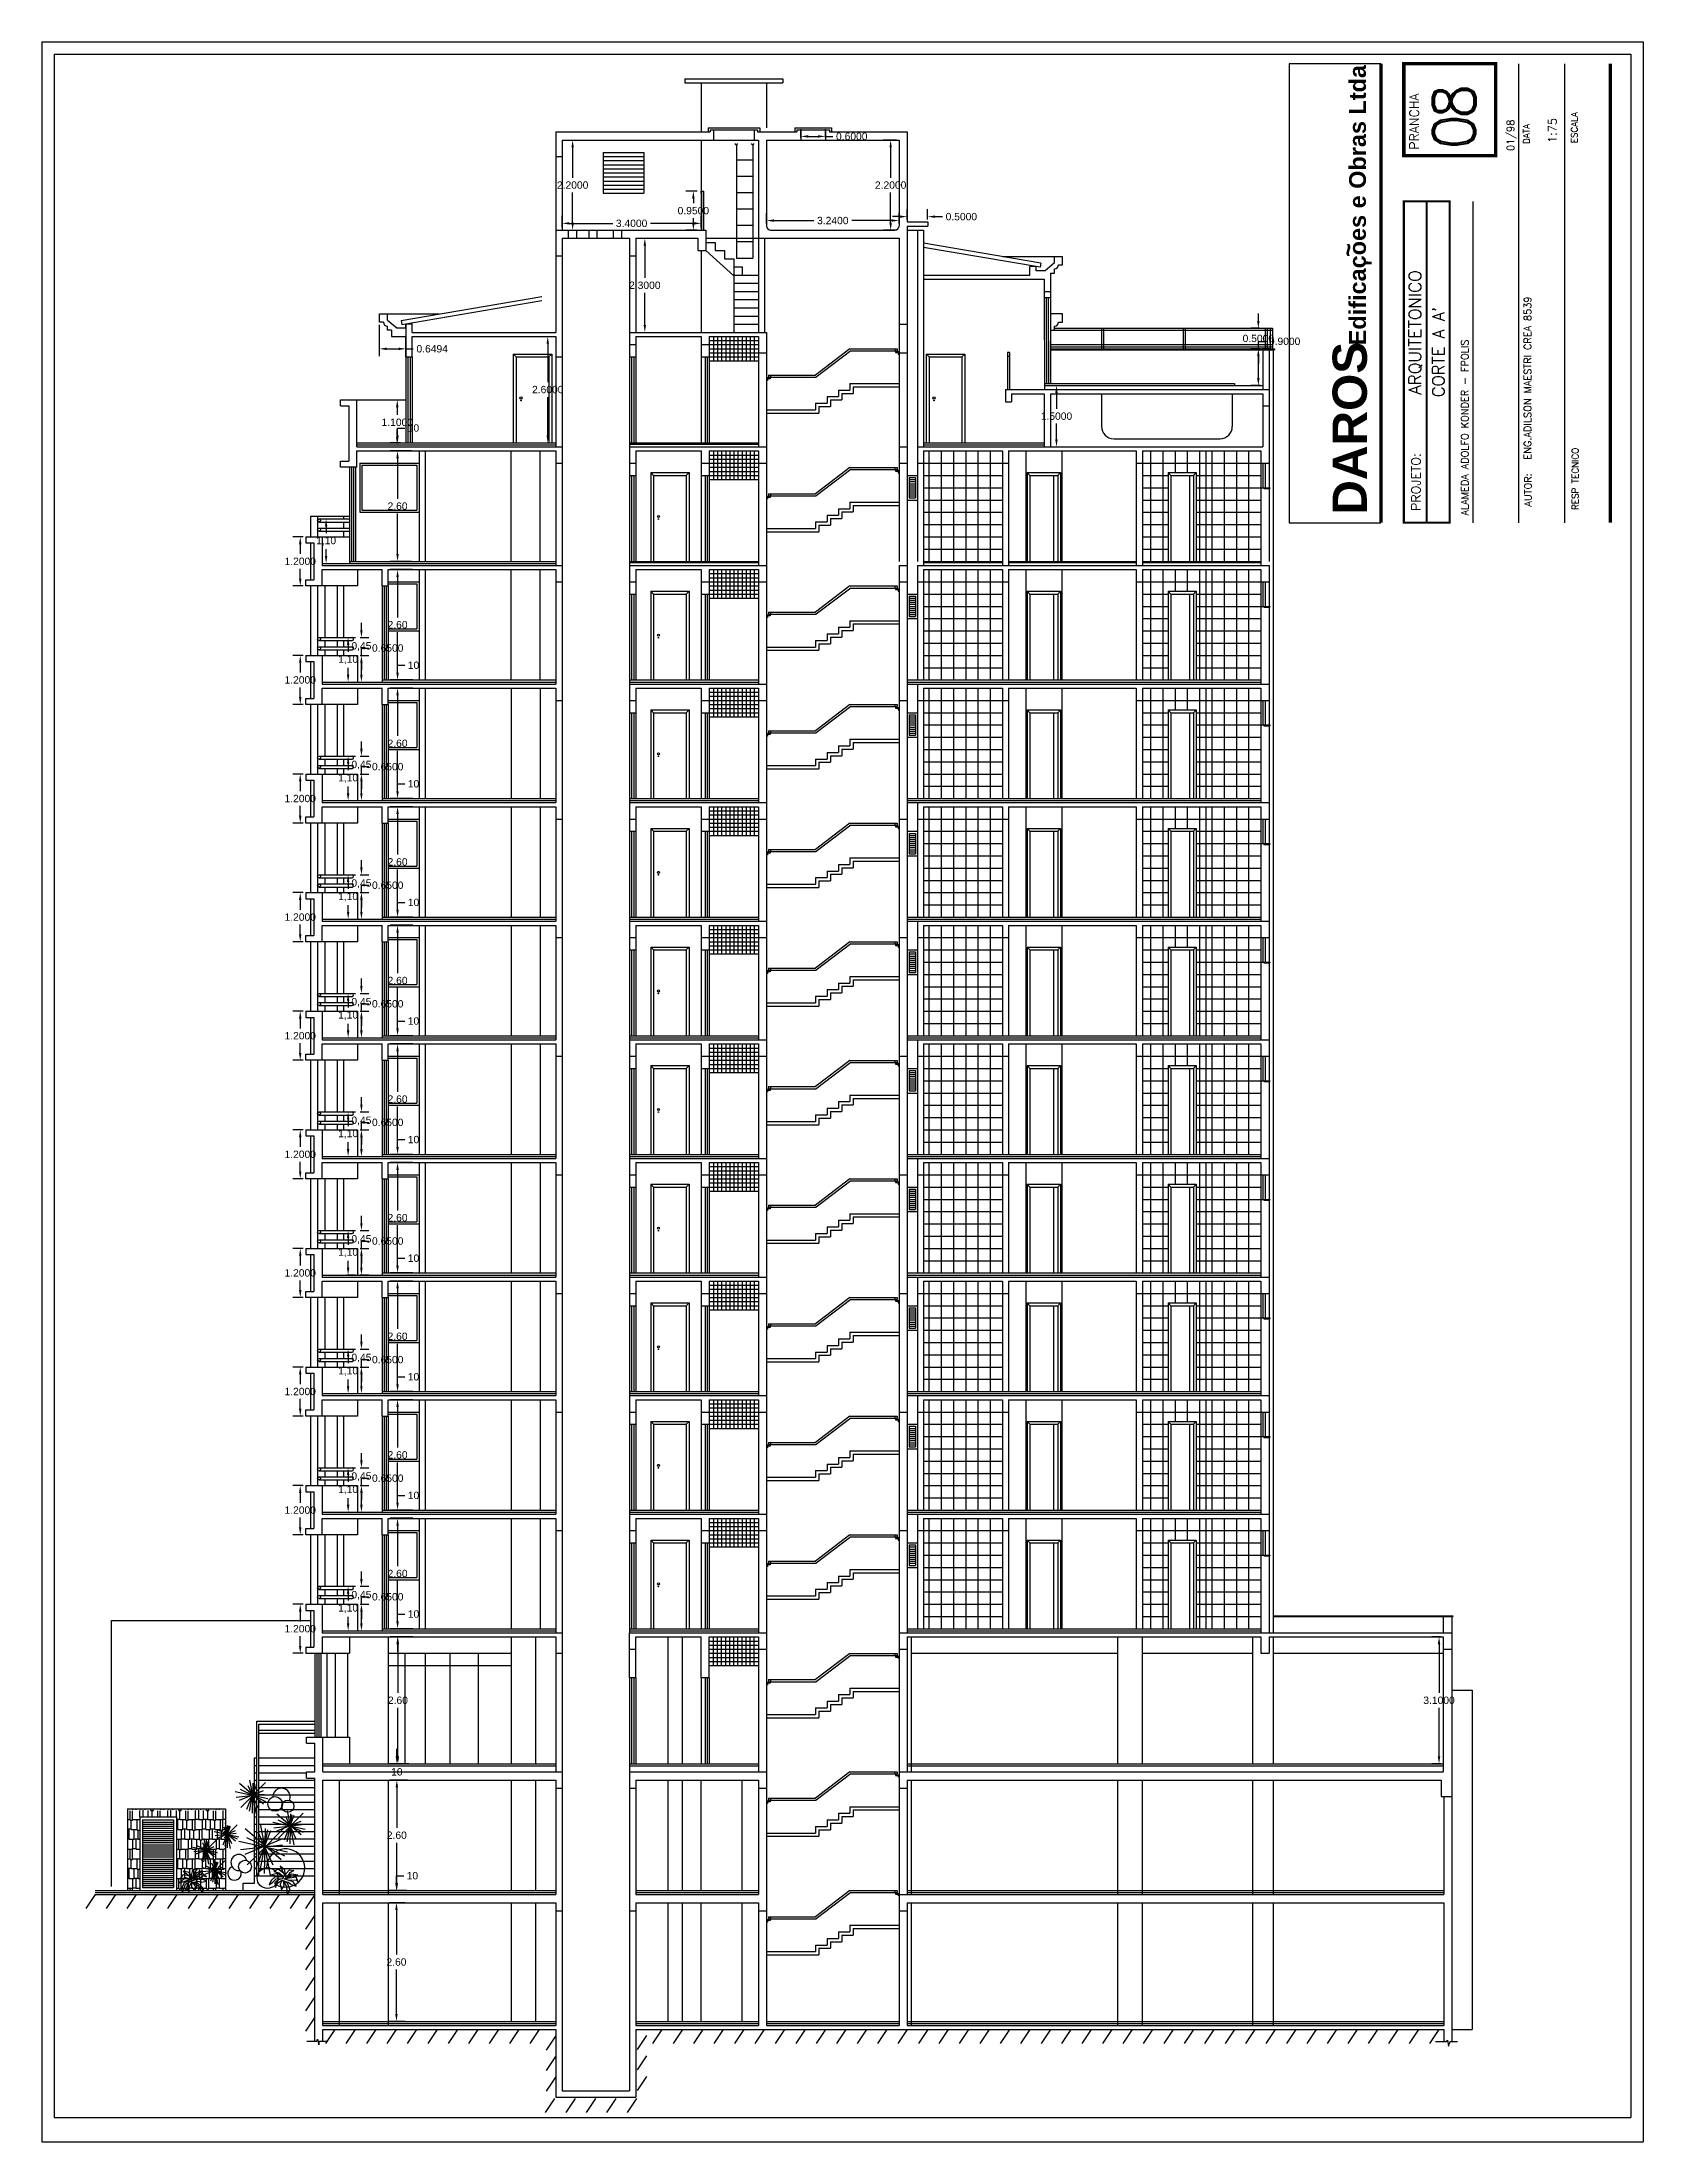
# Model space of a CAD drawing. Header units: millimetres. Extents: x 2200 to 2403, y 2380 to 2511.
# Drawn here: x 2285.2 to 2324.4, y 2459.7 to 2511.1 of the extents above; entities that cross this region are included whole.
import ezdxf

# ---------------------------------------------------------------- set-up
doc = ezdxf.new("R2010")
doc.units = ezdxf.units.MM
doc.styles.add('ROMAND', font='romand', dxfattribs={"height": 0.1})
doc.styles.add('SANSSERIFBOLD', font='sasb____.pfb', dxfattribs={"height": 0.4})
doc.styles.get("Standard").update_dxf_attribs({"font": 'arial.ttf'})
doc.dimstyles.get("Standard").update_dxf_attribs({"dimtxt": 0.18, "dimasz": 0.18, "dimexe": 0.18, "dimexo": 0.0625, "dimgap": 0.09, "dimtad": 0, "dimtih": 1, "dimtoh": 1, "dimdec": 4, "dimzin": 0, "dimdsep": 46, "dimtxsty": 'Standard', "dimcen": 0.09, "dimadec": 0, "dimazin": 0, "dimtfac": 1, "dimtdec": 4, "dimtofl": 0, "dimtmove": 0, "dimatfit": 3, "dimfxl": 1, "dimtolj": 1, "dimtzin": 0, "dimarcsym": 0})

msp = doc.modelspace()

# ---------------------------------------------------------------- texts
at = {"color": 1}
for s, height, style, p in [('Edificacoes e Obras Ltda', 0.410571, 'SANSSERIFBOLD', (2317.59112, 2503.65241)), ('PRANCHA', 0.224438, 'ROMAND', (2318.88379, 2508.43307)), ('8', 1.064, 'ROMAND', (2320.27698, 2509.16126)), ('0', 1.064, 'ROMAND', (2320.27698, 2508.41474)), ('01/98', 0.174563, 'ROMAND', (2321.21531, 2508.40453)), ('DATA', 0.157106, 'ROMAND', (2321.59511, 2508.5718)), ('1:75', 0.203987, 'ROMAND', (2322.25567, 2508.59819)), ('ESCALA', 0.157106, 'ROMAND', (2322.76626, 2508.5911)), ('~', 0.41563, 'SANSSERIFBOLD', (2317.36201, 2505.80804)), ("'", 0.41563, 'SANSSERIFBOLD', (2317.99363, 2505.5955)), ('ARQUITETONICO', 0.29925, 'ROMAND', (2318.93906, 2502.44652)), ('ENG.ADILSON MAESTRI CREA 8539      ', 0.1745625, 'ROMAND', (2321.63155, 2500.8564)), ("CORTE A A'", 0.291409, 'ROMAND', (2319.50909, 2502.38251)), ('DAROS ', 0.8379, 'SANSSERIFBOLD', (2317.61348, 2499.50981)), ('ALAMEDA ADOLFO KONDER - FPOLIS', 0.1745625, 'ROMAND', (2320.09657, 2499.48847)), ('PROJETO:', 0.224438, 'ROMAND', (2318.92623, 2499.60117)), ('RESP TECNICO', 0.1571063, 'ROMAND', (2322.7871, 2499.62367)), ('AUTOR:', 0.174563, 'ROMAND', (2321.64097, 2499.70579))]:
    msp.add_text(s, height=height, rotation=90, dxfattribs=dict(at, style=style)).set_placement(p)

# ---------------------------------------------------------------- blocks, each defined once
blk = doc.blocks.new('*D794')
at = {"color": 0, "lineweight": -2, "transparency": 16777216}
for p, q in [((2297.933, 2506.53), (2297.933, 2506.813)), ((2298.113, 2506.633), (2299.17, 2506.633)), ((2301.153, 2506.633), (2300.097, 2506.633)), ((2301.333, 2506.53), (2301.333, 2506.813))]:
    blk.add_line(p, q, dxfattribs=at)
at = {"color": 0, "transparency": 16777216}
for points in [[(2298.113, 2506.663), (2298.113, 2506.603), (2297.933, 2506.633)], [(2301.153, 2506.663), (2301.153, 2506.603), (2301.333, 2506.633)]]:
    blk.add_solid(points, dxfattribs=at)
at = {"layer": 'DEFPOINTS', "color": 0, "transparency": 16777216}
for p in [(2297.933, 2506.468), (2301.333, 2506.633), (2301.333, 2506.468)]:
    blk.add_point(p, dxfattribs=at)
at = {"color": 0, "transparency": 16777216, "insert": (2299.633, 2506.633), "char_height": 0.18, "attachment_point": 5}
blk.add_mtext('\\A1;3.4000', dxfattribs=at)
blk = doc.blocks.new('*D795')
at = {"color": 0, "lineweight": -2, "transparency": 16777216}
for p, q in [((2297.996, 2508.668), (2298.371, 2508.668)), ((2298.191, 2508.488), (2298.191, 2507.749)), ((2298.191, 2506.648), (2298.191, 2507.386)), ((2297.996, 2506.468), (2298.371, 2506.468))]:
    blk.add_line(p, q, dxfattribs=at)
at = {"color": 0, "transparency": 16777216}
for points in [[(2298.161, 2508.488), (2298.221, 2508.488), (2298.191, 2508.668)], [(2298.161, 2506.648), (2298.221, 2506.648), (2298.191, 2506.468)]]:
    blk.add_solid(points, dxfattribs=at)
at = {"layer": 'DEFPOINTS', "color": 0, "transparency": 16777216}
for p in [(2297.933, 2508.668), (2298.191, 2508.668), (2297.933, 2506.468)]:
    blk.add_point(p, dxfattribs=at)
at = {"color": 0, "transparency": 16777216, "insert": (2298.191, 2507.568), "char_height": 0.18, "attachment_point": 5}
blk.add_mtext('\\A1;2.2000', dxfattribs=at)
blk = doc.blocks.new('*D796')
at = {"color": 0, "lineweight": -2, "transparency": 16777216}
for p, q in [((2299.796, 2506.268), (2300.136, 2506.268)), ((2299.956, 2506.088), (2299.956, 2505.3)), ((2299.956, 2504.148), (2299.956, 2504.936)), ((2299.796, 2503.968), (2300.136, 2503.968))]:
    blk.add_line(p, q, dxfattribs=at)
at = {"color": 0, "transparency": 16777216}
for points in [[(2299.926, 2506.088), (2299.986, 2506.088), (2299.956, 2506.268)], [(2299.926, 2504.148), (2299.986, 2504.148), (2299.956, 2503.968)]]:
    blk.add_solid(points, dxfattribs=at)
at = {"layer": 'DEFPOINTS', "color": 0, "transparency": 16777216}
for p in [(2299.733, 2506.268), (2299.733, 2503.968), (2299.956, 2503.968)]:
    blk.add_point(p, dxfattribs=at)
at = {"color": 0, "transparency": 16777216, "insert": (2299.956, 2505.118), "char_height": 0.18, "attachment_point": 5}
blk.add_mtext('\\A1;2.3000', dxfattribs=at)
blk = doc.blocks.new('*D797')
at = {"color": 0, "lineweight": -2, "transparency": 16777216}
for p, q in [((2303.773, 2508.73), (2303.773, 2508.939)), ((2303.953, 2508.759), (2304.193, 2508.759)), ((2304.373, 2508.73), (2304.373, 2508.939)), ((2304.373, 2508.759), (2304.553, 2508.759))]:
    blk.add_line(p, q, dxfattribs=at)
at = {"color": 0, "transparency": 16777216}
for points in [[(2303.953, 2508.789), (2303.953, 2508.729), (2303.773, 2508.759)], [(2304.193, 2508.789), (2304.193, 2508.729), (2304.373, 2508.759)]]:
    blk.add_solid(points, dxfattribs=at)
at = {"layer": 'DEFPOINTS', "color": 0, "transparency": 16777216}
for p in [(2303.773, 2508.668), (2304.373, 2508.759), (2304.373, 2508.668)]:
    blk.add_point(p, dxfattribs=at)
at = {"color": 0, "transparency": 16777216, "insert": (2305.017, 2508.759), "char_height": 0.18, "attachment_point": 5}
blk.add_mtext('\\A1;0.6000', dxfattribs=at)
blk = doc.blocks.new('*D798')
at = {"color": 0, "lineweight": -2, "transparency": 16777216}
for p, q in [((2302.933, 2506.63), (2302.933, 2506.881)), ((2303.113, 2506.701), (2304.09, 2506.701)), ((2305.993, 2506.701), (2305.017, 2506.701)), ((2306.173, 2506.63), (2306.173, 2506.881))]:
    blk.add_line(p, q, dxfattribs=at)
at = {"color": 0, "transparency": 16777216}
for points in [[(2303.113, 2506.731), (2303.113, 2506.671), (2302.933, 2506.701)], [(2305.993, 2506.731), (2305.993, 2506.671), (2306.173, 2506.701)]]:
    blk.add_solid(points, dxfattribs=at)
at = {"layer": 'DEFPOINTS', "color": 0, "transparency": 16777216}
for p in [(2302.933, 2506.701), (2302.933, 2506.568), (2306.173, 2506.568)]:
    blk.add_point(p, dxfattribs=at)
at = {"color": 0, "transparency": 16777216, "insert": (2304.553, 2506.701), "char_height": 0.18, "attachment_point": 5}
blk.add_mtext('\\A1;3.2400', dxfattribs=at)
blk = doc.blocks.new('*D799')
at = {"color": 0, "lineweight": -2, "transparency": 16777216}
for p, q in [((2306.111, 2508.668), (2305.788, 2508.668)), ((2305.968, 2508.488), (2305.968, 2507.749)), ((2305.968, 2506.648), (2305.968, 2507.386)), ((2306.111, 2506.468), (2305.788, 2506.468))]:
    blk.add_line(p, q, dxfattribs=at)
at = {"color": 0, "transparency": 16777216}
for points in [[(2305.938, 2508.488), (2305.998, 2508.488), (2305.968, 2508.668)], [(2305.938, 2506.648), (2305.998, 2506.648), (2305.968, 2506.468)]]:
    blk.add_solid(points, dxfattribs=at)
at = {"layer": 'DEFPOINTS', "color": 0, "transparency": 16777216}
for p in [(2306.173, 2508.668), (2305.968, 2506.468), (2306.173, 2506.468)]:
    blk.add_point(p, dxfattribs=at)
at = {"color": 0, "transparency": 16777216, "insert": (2305.968, 2507.568), "char_height": 0.18, "attachment_point": 5}
blk.add_mtext('\\A1;2.2000', dxfattribs=at)
blk = doc.blocks.new('*D800')
at = {"color": 0, "lineweight": -2, "transparency": 16777216}
for p, q in [((2306.373, 2506.73), (2306.373, 2506.977)), ((2306.873, 2506.73), (2306.873, 2506.977)), ((2306.193, 2506.797), (2306.013, 2506.797)), ((2307.053, 2506.797), (2307.233, 2506.797))]:
    blk.add_line(p, q, dxfattribs=at)
at = {"color": 0, "transparency": 16777216}
for points in [[(2306.193, 2506.827), (2306.193, 2506.767), (2306.373, 2506.797)], [(2307.053, 2506.827), (2307.053, 2506.767), (2306.873, 2506.797)]]:
    blk.add_solid(points, dxfattribs=at)
at = {"layer": 'DEFPOINTS', "color": 0, "transparency": 16777216}
for p in [(2306.373, 2506.668), (2306.873, 2506.797), (2306.873, 2506.668)]:
    blk.add_point(p, dxfattribs=at)
at = {"color": 0, "transparency": 16777216, "insert": (2307.697, 2506.797), "char_height": 0.18, "attachment_point": 5}
blk.add_mtext('\\A1;0.5000', dxfattribs=at)
blk = doc.blocks.new('*D801')
at = {"color": 0, "lineweight": -2, "transparency": 16777216}
for p, q in [((2319.421, 2472.068), (2319.199, 2472.068)), ((2319.379, 2471.888), (2319.379, 2470.7)), ((2319.379, 2469.148), (2319.379, 2470.336)), ((2319.421, 2468.968), (2319.199, 2468.968))]:
    blk.add_line(p, q, dxfattribs=at)
at = {"color": 0, "transparency": 16777216}
for points in [[(2319.349, 2471.888), (2319.409, 2471.888), (2319.379, 2472.068)], [(2319.349, 2469.148), (2319.409, 2469.148), (2319.379, 2468.968)]]:
    blk.add_solid(points, dxfattribs=at)
at = {"layer": 'DEFPOINTS', "color": 0, "transparency": 16777216}
for p in [(2319.379, 2472.068), (2319.483, 2472.068), (2319.483, 2468.968)]:
    blk.add_point(p, dxfattribs=at)
at = {"color": 0, "transparency": 16777216, "insert": (2319.379, 2470.518), "char_height": 0.18, "attachment_point": 5}
blk.add_mtext('\\A1;3.1000', dxfattribs=at)
blk = doc.blocks.new('*D802')
at = {"color": 0, "lineweight": -2, "transparency": 16777216}
for p, q in [((2294.097, 2465.568), (2293.702, 2465.568)), ((2293.882, 2465.388), (2293.882, 2464.299)), ((2293.882, 2462.848), (2293.882, 2463.936)), ((2294.097, 2462.668), (2293.702, 2462.668))]:
    blk.add_line(p, q, dxfattribs=at)
at = {"color": 0, "transparency": 16777216}
for points in [[(2293.852, 2465.388), (2293.912, 2465.388), (2293.882, 2465.568)], [(2293.852, 2462.848), (2293.912, 2462.848), (2293.882, 2462.668)]]:
    blk.add_solid(points, dxfattribs=at)
at = {"layer": 'DEFPOINTS', "color": 0, "transparency": 16777216}
for p in [(2294.159, 2465.568), (2293.882, 2462.668), (2294.159, 2462.668)]:
    blk.add_point(p, dxfattribs=at)
at = {"color": 0, "transparency": 16777216, "insert": (2293.882, 2464.118), "char_height": 0.18, "attachment_point": 5}
blk.add_mtext('\\A1;2.60', dxfattribs=at)
blk = doc.blocks.new('*D803')
at = {"color": 0, "lineweight": -2, "transparency": 16777216}
for p, q in [((2294.025, 2465.868), (2293.702, 2465.868)), ((2293.882, 2466.048), (2293.882, 2466.228)), ((2293.882, 2466.228), (2294.062, 2466.228)), ((2294.025, 2465.568), (2293.702, 2465.568)), ((2293.882, 2465.388), (2293.882, 2465.208))]:
    blk.add_line(p, q, dxfattribs=at)
at = {"color": 0, "transparency": 16777216}
for points in [[(2293.852, 2466.048), (2293.912, 2466.048), (2293.882, 2465.868)], [(2293.852, 2465.388), (2293.912, 2465.388), (2293.882, 2465.568)]]:
    blk.add_solid(points, dxfattribs=at)
at = {"layer": 'DEFPOINTS', "color": 0, "transparency": 16777216}
for p in [(2293.882, 2465.868), (2294.088, 2465.868), (2294.088, 2465.568)]:
    blk.add_point(p, dxfattribs=at)
at = {"color": 0, "transparency": 16777216, "insert": (2294.272, 2466.228), "char_height": 0.18, "attachment_point": 5}
blk.add_mtext('\\A1;10', dxfattribs=at)
blk = doc.blocks.new('*D804')
at = {"color": 0, "lineweight": -2, "transparency": 16777216}
for p, q in [((2294.124, 2468.568), (2293.711, 2468.568)), ((2293.891, 2468.388), (2293.891, 2467.399)), ((2293.891, 2466.048), (2293.891, 2467.036)), ((2294.124, 2465.868), (2293.711, 2465.868))]:
    blk.add_line(p, q, dxfattribs=at)
at = {"color": 0, "transparency": 16777216}
for points in [[(2293.861, 2468.388), (2293.921, 2468.388), (2293.891, 2468.568)], [(2293.861, 2466.048), (2293.921, 2466.048), (2293.891, 2465.868)]]:
    blk.add_solid(points, dxfattribs=at)
at = {"layer": 'DEFPOINTS', "color": 0, "transparency": 16777216}
for p in [(2293.891, 2468.568), (2294.186, 2468.568), (2294.186, 2465.868)]:
    blk.add_point(p, dxfattribs=at)
at = {"color": 0, "transparency": 16777216, "insert": (2293.891, 2467.218), "char_height": 0.18, "attachment_point": 5}
blk.add_mtext('\\A1;2.60', dxfattribs=at)
blk = doc.blocks.new('*D805')
at = {"color": 0, "lineweight": -2, "transparency": 16777216}
for p, q in [((2294.151, 2468.968), (2293.711, 2468.968)), ((2293.891, 2469.148), (2293.891, 2469.328)), ((2294.151, 2468.568), (2293.711, 2468.568)), ((2293.891, 2468.388), (2293.891, 2468.208))]:
    blk.add_line(p, q, dxfattribs=at)
at = {"color": 0, "transparency": 16777216}
for points in [[(2293.861, 2469.148), (2293.921, 2469.148), (2293.891, 2468.968)], [(2293.861, 2468.388), (2293.921, 2468.388), (2293.891, 2468.568)]]:
    blk.add_solid(points, dxfattribs=at)
at = {"layer": 'DEFPOINTS', "color": 0, "transparency": 16777216}
for p in [(2293.891, 2468.968), (2294.213, 2468.968), (2294.213, 2468.568)]:
    blk.add_point(p, dxfattribs=at)
at = {"color": 0, "transparency": 16777216, "insert": (2293.891, 2468.768), "char_height": 0.18, "attachment_point": 5}
blk.add_mtext('\\A1;10', dxfattribs=at)
blk = doc.blocks.new('*D806')
at = {"color": 0, "lineweight": -2, "transparency": 16777216}
for p, q in [((2294.186, 2472.068), (2293.738, 2472.068)), ((2293.918, 2471.888), (2293.918, 2470.699)), ((2293.918, 2469.148), (2293.918, 2470.336)), ((2294.186, 2468.968), (2293.738, 2468.968))]:
    blk.add_line(p, q, dxfattribs=at)
at = {"color": 0, "transparency": 16777216}
for points in [[(2293.888, 2471.888), (2293.948, 2471.888), (2293.918, 2472.068)], [(2293.888, 2469.148), (2293.948, 2469.148), (2293.918, 2468.968)]]:
    blk.add_solid(points, dxfattribs=at)
at = {"layer": 'DEFPOINTS', "color": 0, "transparency": 16777216}
for p in [(2293.918, 2472.068), (2294.249, 2472.068), (2294.249, 2468.968)]:
    blk.add_point(p, dxfattribs=at)
at = {"color": 0, "transparency": 16777216, "insert": (2293.918, 2470.518), "char_height": 0.18, "attachment_point": 5}
blk.add_mtext('\\A1;2.60', dxfattribs=at)
blk = doc.blocks.new('*D807')
at = {"color": 0, "lineweight": -2, "transparency": 16777216}
for p, q in [((2293.909, 2472.448), (2293.909, 2472.628)), ((2293.909, 2472.628), (2294.089, 2472.628)), ((2294.285, 2472.268), (2293.729, 2472.268)), ((2294.285, 2472.068), (2293.729, 2472.068)), ((2293.909, 2471.888), (2293.909, 2471.708))]:
    blk.add_line(p, q, dxfattribs=at)
at = {"color": 0, "transparency": 16777216}
for points in [[(2293.879, 2472.448), (2293.939, 2472.448), (2293.909, 2472.268)], [(2293.879, 2471.888), (2293.939, 2471.888), (2293.909, 2472.068)]]:
    blk.add_solid(points, dxfattribs=at)
at = {"layer": 'DEFPOINTS', "color": 0, "transparency": 16777216}
for p in [(2293.909, 2472.268), (2294.347, 2472.268), (2294.347, 2472.068)]:
    blk.add_point(p, dxfattribs=at)
at = {"color": 0, "transparency": 16777216, "insert": (2294.299, 2472.628), "char_height": 0.18, "attachment_point": 5}
blk.add_mtext('\\A1;10', dxfattribs=at)
blk = doc.blocks.new('*D808')
at = {"color": 0, "lineweight": -2, "transparency": 16777216}
for p, q in [((2294.276, 2474.968), (2293.729, 2474.968)), ((2293.909, 2474.788), (2293.909, 2473.799)), ((2293.909, 2472.448), (2293.909, 2473.436)), ((2294.276, 2472.268), (2293.729, 2472.268))]:
    blk.add_line(p, q, dxfattribs=at)
at = {"color": 0, "transparency": 16777216}
for points in [[(2293.879, 2474.788), (2293.939, 2474.788), (2293.909, 2474.968)], [(2293.879, 2472.448), (2293.939, 2472.448), (2293.909, 2472.268)]]:
    blk.add_solid(points, dxfattribs=at)
at = {"layer": 'DEFPOINTS', "color": 0, "transparency": 16777216}
for p in [(2293.909, 2474.968), (2294.338, 2474.968), (2294.338, 2472.268)]:
    blk.add_point(p, dxfattribs=at)
at = {"color": 0, "transparency": 16777216, "insert": (2293.909, 2473.618), "char_height": 0.18, "attachment_point": 5}
blk.add_mtext('\\A1;2.60', dxfattribs=at)
blk = doc.blocks.new('*D809')
at = {"color": 0, "lineweight": -2, "transparency": 16777216}
for p, q in [((2294.249, 2501.068), (2293.729, 2501.068)), ((2293.909, 2500.888), (2293.909, 2499.899)), ((2293.909, 2498.548), (2293.909, 2499.536)), ((2294.249, 2498.368), (2293.729, 2498.368))]:
    blk.add_line(p, q, dxfattribs=at)
at = {"color": 0, "transparency": 16777216}
for points in [[(2293.879, 2500.888), (2293.939, 2500.888), (2293.909, 2501.068)], [(2293.879, 2498.548), (2293.939, 2498.548), (2293.909, 2498.368)]]:
    blk.add_solid(points, dxfattribs=at)
at = {"layer": 'DEFPOINTS', "color": 0, "transparency": 16777216}
for p in [(2293.909, 2501.068), (2294.311, 2501.068), (2294.311, 2498.368)]:
    blk.add_point(p, dxfattribs=at)
at = {"color": 0, "transparency": 16777216, "insert": (2293.909, 2499.718), "char_height": 0.18, "attachment_point": 5}
blk.add_mtext('\\A1;2.60', dxfattribs=at)
blk = doc.blocks.new('*D810')
at = {"color": 0, "lineweight": -2, "transparency": 16777216}
for p, q in [((2293.978, 2501.268), (2293.728, 2501.268)), ((2293.908, 2501.448), (2293.908, 2501.628)), ((2293.908, 2501.628), (2294.088, 2501.628)), ((2293.978, 2501.068), (2293.728, 2501.068)), ((2293.908, 2500.888), (2293.908, 2500.708))]:
    blk.add_line(p, q, dxfattribs=at)
at = {"color": 0, "transparency": 16777216}
for points in [[(2293.878, 2501.448), (2293.938, 2501.448), (2293.908, 2501.268)], [(2293.878, 2500.888), (2293.938, 2500.888), (2293.908, 2501.068)]]:
    blk.add_solid(points, dxfattribs=at)
at = {"layer": 'DEFPOINTS', "color": 0, "transparency": 16777216}
for p in [(2293.908, 2501.268), (2294.041, 2501.268), (2294.041, 2501.068)]:
    blk.add_point(p, dxfattribs=at)
at = {"color": 0, "transparency": 16777216, "insert": (2294.298, 2501.628), "char_height": 0.18, "attachment_point": 5}
blk.add_mtext('\\A1;10', dxfattribs=at)
blk = doc.blocks.new('*D811')
at = {"color": 0, "lineweight": -2, "transparency": 16777216}
for p, q in [((2293.707, 2502.318), (2294.082, 2502.318)), ((2293.902, 2502.138), (2293.902, 2501.949)), ((2293.902, 2501.398), (2293.902, 2501.586)), ((2293.707, 2501.218), (2294.082, 2501.218))]:
    blk.add_line(p, q, dxfattribs=at)
at = {"color": 0, "transparency": 16777216}
for points in [[(2293.872, 2502.138), (2293.932, 2502.138), (2293.902, 2502.318)], [(2293.872, 2501.398), (2293.932, 2501.398), (2293.902, 2501.218)]]:
    blk.add_solid(points, dxfattribs=at)
at = {"layer": 'DEFPOINTS', "color": 0, "transparency": 16777216}
for p in [(2293.645, 2502.318), (2293.902, 2502.318), (2293.645, 2501.218)]:
    blk.add_point(p, dxfattribs=at)
at = {"color": 0, "transparency": 16777216, "insert": (2293.902, 2501.768), "char_height": 0.18, "attachment_point": 5}
blk.add_mtext('\\A1;1.1000', dxfattribs=at)
blk = doc.blocks.new('*D812')
at = {"color": 0, "lineweight": -2, "transparency": 16777216}
for p, q in [((2297.56, 2503.868), (2297.762, 2503.868)), ((2297.582, 2503.688), (2297.582, 2502.749)), ((2297.582, 2501.448), (2297.582, 2502.386)), ((2297.56, 2501.268), (2297.762, 2501.268))]:
    blk.add_line(p, q, dxfattribs=at)
at = {"color": 0, "transparency": 16777216}
for points in [[(2297.552, 2503.688), (2297.612, 2503.688), (2297.582, 2503.868)], [(2297.552, 2501.448), (2297.612, 2501.448), (2297.582, 2501.268)]]:
    blk.add_solid(points, dxfattribs=at)
at = {"layer": 'DEFPOINTS', "color": 0, "transparency": 16777216}
for p in [(2297.498, 2503.868), (2297.582, 2503.868), (2297.498, 2501.268)]:
    blk.add_point(p, dxfattribs=at)
at = {"color": 0, "transparency": 16777216, "insert": (2297.582, 2502.568), "char_height": 0.18, "attachment_point": 5}
blk.add_mtext('\\A1;2.6000', dxfattribs=at)
blk = doc.blocks.new('*D813')
at = {"color": 0, "lineweight": -2, "transparency": 16777216}
for p, q in [((2315.011, 2503.568), (2314.78, 2503.568)), ((2314.96, 2503.568), (2314.96, 2503.748)), ((2314.96, 2503.748), (2315.14, 2503.748)), ((2314.96, 2502.848), (2314.96, 2503.388)), ((2315.011, 2502.668), (2314.78, 2502.668))]:
    blk.add_line(p, q, dxfattribs=at)
at = {"color": 0, "transparency": 16777216}
for points in [[(2314.93, 2503.388), (2314.99, 2503.388), (2314.96, 2503.568)], [(2314.93, 2502.848), (2314.99, 2502.848), (2314.96, 2502.668)]]:
    blk.add_solid(points, dxfattribs=at)
at = {"layer": 'DEFPOINTS', "color": 0, "transparency": 16777216}
for p in [(2314.96, 2503.568), (2315.073, 2503.568), (2315.073, 2502.668)]:
    blk.add_point(p, dxfattribs=at)
at = {"color": 0, "transparency": 16777216, "insert": (2315.603, 2503.748), "char_height": 0.18, "attachment_point": 5}
blk.add_mtext('\\A1;0.9000', dxfattribs=at)
blk = doc.blocks.new('*D814')
at = {"color": 0, "lineweight": -2, "transparency": 16777216}
for p, q in [((2314.96, 2504.248), (2314.96, 2504.428)), ((2314.981, 2504.068), (2314.78, 2504.068)), ((2314.981, 2503.568), (2314.78, 2503.568)), ((2314.96, 2503.388), (2314.96, 2503.208))]:
    blk.add_line(p, q, dxfattribs=at)
at = {"color": 0, "transparency": 16777216}
for points in [[(2314.93, 2504.248), (2314.99, 2504.248), (2314.96, 2504.068)], [(2314.93, 2503.388), (2314.99, 2503.388), (2314.96, 2503.568)]]:
    blk.add_solid(points, dxfattribs=at)
at = {"layer": 'DEFPOINTS', "color": 0, "transparency": 16777216}
for p in [(2314.96, 2504.068), (2315.043, 2504.068), (2315.043, 2503.568)]:
    blk.add_point(p, dxfattribs=at)
at = {"color": 0, "transparency": 16777216, "insert": (2314.96, 2503.818), "char_height": 0.18, "attachment_point": 5}
blk.add_mtext('\\A1;0.5000', dxfattribs=at)
blk = doc.blocks.new('P8')
at = {"color": 4}
for p, q in [((-0.87, 2.17), (-0.8, 2.1)), ((-0.87, 2.17), (0.07, 2.17)), ((-0.87, 2.17), (-0.87, 0)), ((-0.8, 2.1), (0, 2.1)), ((-0.8, 2.1), (-0.8, 0)), ((0.07, 2.17), (0, 2.1)), ((0, 2.1), (0, 0)), ((0.07, 2.17), (0.07, 0))]:
    blk.add_line(p, q, dxfattribs=at)
for centre, radius in [((-0.682, 1.095), 0.025), ((-0.682, 1.034), 0.00793)]:
    blk.add_circle(centre, radius, dxfattribs=at)
blk = doc.blocks.new('*D815')
at = {"color": 0, "lineweight": -2, "transparency": 16777216}
for p, q in [((2294.276, 2477.868), (2293.729, 2477.868)), ((2293.909, 2477.688), (2293.909, 2476.699)), ((2293.909, 2475.348), (2293.909, 2476.336)), ((2294.276, 2475.168), (2293.729, 2475.168))]:
    blk.add_line(p, q, dxfattribs=at)
at = {"color": 0, "transparency": 16777216}
for points in [[(2293.879, 2477.688), (2293.939, 2477.688), (2293.909, 2477.868)], [(2293.879, 2475.348), (2293.939, 2475.348), (2293.909, 2475.168)]]:
    blk.add_solid(points, dxfattribs=at)
at = {"layer": 'DEFPOINTS', "color": 0, "transparency": 16777216}
for p in [(2293.909, 2477.868), (2294.338, 2477.868), (2294.338, 2475.168)]:
    blk.add_point(p, dxfattribs=at)
at = {"color": 0, "transparency": 16777216, "insert": (2293.909, 2476.518), "char_height": 0.18, "attachment_point": 5}
blk.add_mtext('\\A1;2.60', dxfattribs=at)
blk = doc.blocks.new('*D816')
at = {"color": 0, "lineweight": -2, "transparency": 16777216}
for p, q in [((2294.285, 2475.168), (2293.729, 2475.168)), ((2293.909, 2475.348), (2293.909, 2475.528)), ((2293.909, 2475.528), (2294.089, 2475.528)), ((2294.285, 2474.968), (2293.729, 2474.968)), ((2293.909, 2474.788), (2293.909, 2474.608))]:
    blk.add_line(p, q, dxfattribs=at)
at = {"color": 0, "transparency": 16777216}
for points in [[(2293.879, 2475.348), (2293.939, 2475.348), (2293.909, 2475.168)], [(2293.879, 2474.788), (2293.939, 2474.788), (2293.909, 2474.968)]]:
    blk.add_solid(points, dxfattribs=at)
at = {"layer": 'DEFPOINTS', "color": 0, "transparency": 16777216}
for p in [(2293.909, 2475.168), (2294.347, 2475.168), (2294.347, 2474.968)]:
    blk.add_point(p, dxfattribs=at)
at = {"color": 0, "transparency": 16777216, "insert": (2294.299, 2475.528), "char_height": 0.18, "attachment_point": 5}
blk.add_mtext('\\A1;10', dxfattribs=at)
blk = doc.blocks.new('*D817')
at = {"color": 0, "lineweight": -2, "transparency": 16777216}
for p, q in [((2294.276, 2480.768), (2293.729, 2480.768)), ((2293.909, 2480.588), (2293.909, 2479.599)), ((2293.909, 2478.248), (2293.909, 2479.236)), ((2294.276, 2478.068), (2293.729, 2478.068))]:
    blk.add_line(p, q, dxfattribs=at)
at = {"color": 0, "transparency": 16777216}
for points in [[(2293.879, 2480.588), (2293.939, 2480.588), (2293.909, 2480.768)], [(2293.879, 2478.248), (2293.939, 2478.248), (2293.909, 2478.068)]]:
    blk.add_solid(points, dxfattribs=at)
at = {"layer": 'DEFPOINTS', "color": 0, "transparency": 16777216}
for p in [(2293.909, 2480.768), (2294.338, 2480.768), (2294.338, 2478.068)]:
    blk.add_point(p, dxfattribs=at)
at = {"color": 0, "transparency": 16777216, "insert": (2293.909, 2479.418), "char_height": 0.18, "attachment_point": 5}
blk.add_mtext('\\A1;2.60', dxfattribs=at)
blk = doc.blocks.new('*D818')
at = {"color": 0, "lineweight": -2, "transparency": 16777216}
for p, q in [((2293.909, 2478.248), (2293.909, 2478.428)), ((2293.909, 2478.428), (2294.089, 2478.428)), ((2294.285, 2478.068), (2293.729, 2478.068)), ((2294.285, 2477.868), (2293.729, 2477.868)), ((2293.909, 2477.688), (2293.909, 2477.508))]:
    blk.add_line(p, q, dxfattribs=at)
at = {"color": 0, "transparency": 16777216}
for points in [[(2293.879, 2478.248), (2293.939, 2478.248), (2293.909, 2478.068)], [(2293.879, 2477.688), (2293.939, 2477.688), (2293.909, 2477.868)]]:
    blk.add_solid(points, dxfattribs=at)
at = {"layer": 'DEFPOINTS', "color": 0, "transparency": 16777216}
for p in [(2293.909, 2478.068), (2294.347, 2478.068), (2294.347, 2477.868)]:
    blk.add_point(p, dxfattribs=at)
at = {"color": 0, "transparency": 16777216, "insert": (2294.299, 2478.428), "char_height": 0.18, "attachment_point": 5}
blk.add_mtext('\\A1;10', dxfattribs=at)
blk = doc.blocks.new('*D819')
at = {"color": 0, "lineweight": -2, "transparency": 16777216}
for p, q in [((2294.276, 2483.668), (2293.729, 2483.668)), ((2293.909, 2483.488), (2293.909, 2482.499)), ((2293.909, 2481.148), (2293.909, 2482.136)), ((2294.276, 2480.968), (2293.729, 2480.968))]:
    blk.add_line(p, q, dxfattribs=at)
at = {"color": 0, "transparency": 16777216}
for points in [[(2293.879, 2483.488), (2293.939, 2483.488), (2293.909, 2483.668)], [(2293.879, 2481.148), (2293.939, 2481.148), (2293.909, 2480.968)]]:
    blk.add_solid(points, dxfattribs=at)
at = {"layer": 'DEFPOINTS', "color": 0, "transparency": 16777216}
for p in [(2293.909, 2483.668), (2294.338, 2483.668), (2294.338, 2480.968)]:
    blk.add_point(p, dxfattribs=at)
at = {"color": 0, "transparency": 16777216, "insert": (2293.909, 2482.318), "char_height": 0.18, "attachment_point": 5}
blk.add_mtext('\\A1;2.60', dxfattribs=at)
blk = doc.blocks.new('*D820')
at = {"color": 0, "lineweight": -2, "transparency": 16777216}
for p, q in [((2293.909, 2481.148), (2293.909, 2481.328)), ((2293.909, 2481.328), (2294.089, 2481.328)), ((2294.285, 2480.968), (2293.729, 2480.968)), ((2294.285, 2480.768), (2293.729, 2480.768)), ((2293.909, 2480.588), (2293.909, 2480.408))]:
    blk.add_line(p, q, dxfattribs=at)
at = {"color": 0, "transparency": 16777216}
for points in [[(2293.879, 2481.148), (2293.939, 2481.148), (2293.909, 2480.968)], [(2293.879, 2480.588), (2293.939, 2480.588), (2293.909, 2480.768)]]:
    blk.add_solid(points, dxfattribs=at)
at = {"layer": 'DEFPOINTS', "color": 0, "transparency": 16777216}
for p in [(2293.909, 2480.968), (2294.347, 2480.968), (2294.347, 2480.768)]:
    blk.add_point(p, dxfattribs=at)
at = {"color": 0, "transparency": 16777216, "insert": (2294.299, 2481.328), "char_height": 0.18, "attachment_point": 5}
blk.add_mtext('\\A1;10', dxfattribs=at)
blk = doc.blocks.new('*D821')
at = {"color": 0, "lineweight": -2, "transparency": 16777216}
for p, q in [((2294.276, 2486.568), (2293.729, 2486.568)), ((2293.909, 2486.388), (2293.909, 2485.399)), ((2293.909, 2484.048), (2293.909, 2485.036)), ((2294.276, 2483.868), (2293.729, 2483.868))]:
    blk.add_line(p, q, dxfattribs=at)
at = {"color": 0, "transparency": 16777216}
for points in [[(2293.879, 2486.388), (2293.939, 2486.388), (2293.909, 2486.568)], [(2293.879, 2484.048), (2293.939, 2484.048), (2293.909, 2483.868)]]:
    blk.add_solid(points, dxfattribs=at)
at = {"layer": 'DEFPOINTS', "color": 0, "transparency": 16777216}
for p in [(2293.909, 2486.568), (2294.338, 2486.568), (2294.338, 2483.868)]:
    blk.add_point(p, dxfattribs=at)
at = {"color": 0, "transparency": 16777216, "insert": (2293.909, 2485.218), "char_height": 0.18, "attachment_point": 5}
blk.add_mtext('\\A1;2.60', dxfattribs=at)
blk = doc.blocks.new('*D822')
at = {"color": 0, "lineweight": -2, "transparency": 16777216}
for p, q in [((2294.285, 2483.868), (2293.729, 2483.868)), ((2293.909, 2484.048), (2293.909, 2484.228)), ((2293.909, 2484.228), (2294.089, 2484.228)), ((2294.285, 2483.668), (2293.729, 2483.668)), ((2293.909, 2483.488), (2293.909, 2483.308))]:
    blk.add_line(p, q, dxfattribs=at)
at = {"color": 0, "transparency": 16777216}
for points in [[(2293.879, 2484.048), (2293.939, 2484.048), (2293.909, 2483.868)], [(2293.879, 2483.488), (2293.939, 2483.488), (2293.909, 2483.668)]]:
    blk.add_solid(points, dxfattribs=at)
at = {"layer": 'DEFPOINTS', "color": 0, "transparency": 16777216}
for p in [(2293.909, 2483.868), (2294.347, 2483.868), (2294.347, 2483.668)]:
    blk.add_point(p, dxfattribs=at)
at = {"color": 0, "transparency": 16777216, "insert": (2294.299, 2484.228), "char_height": 0.18, "attachment_point": 5}
blk.add_mtext('\\A1;10', dxfattribs=at)
blk = doc.blocks.new('*D786')
at = {"color": 0, "lineweight": -2, "transparency": 16777216}
for p, q in [((2294.276, 2489.468), (2293.729, 2489.468)), ((2293.909, 2489.288), (2293.909, 2488.299)), ((2293.909, 2486.948), (2293.909, 2487.936)), ((2294.276, 2486.768), (2293.729, 2486.768))]:
    blk.add_line(p, q, dxfattribs=at)
at = {"color": 0, "transparency": 16777216}
for points in [[(2293.879, 2489.288), (2293.939, 2489.288), (2293.909, 2489.468)], [(2293.879, 2486.948), (2293.939, 2486.948), (2293.909, 2486.768)]]:
    blk.add_solid(points, dxfattribs=at)
at = {"layer": 'DEFPOINTS', "color": 0, "transparency": 16777216}
for p in [(2293.909, 2489.468), (2294.338, 2489.468), (2294.338, 2486.768)]:
    blk.add_point(p, dxfattribs=at)
at = {"color": 0, "transparency": 16777216, "insert": (2293.909, 2488.118), "char_height": 0.18, "attachment_point": 5}
blk.add_mtext('\\A1;2.60', dxfattribs=at)
blk = doc.blocks.new('*D787')
at = {"color": 0, "lineweight": -2, "transparency": 16777216}
for p, q in [((2293.909, 2486.948), (2293.909, 2487.128)), ((2293.909, 2487.128), (2294.089, 2487.128)), ((2294.285, 2486.768), (2293.729, 2486.768)), ((2294.285, 2486.568), (2293.729, 2486.568)), ((2293.909, 2486.388), (2293.909, 2486.208))]:
    blk.add_line(p, q, dxfattribs=at)
at = {"color": 0, "transparency": 16777216}
for points in [[(2293.879, 2486.948), (2293.939, 2486.948), (2293.909, 2486.768)], [(2293.879, 2486.388), (2293.939, 2486.388), (2293.909, 2486.568)]]:
    blk.add_solid(points, dxfattribs=at)
at = {"layer": 'DEFPOINTS', "color": 0, "transparency": 16777216}
for p in [(2293.909, 2486.768), (2294.347, 2486.768), (2294.347, 2486.568)]:
    blk.add_point(p, dxfattribs=at)
at = {"color": 0, "transparency": 16777216, "insert": (2294.299, 2487.128), "char_height": 0.18, "attachment_point": 5}
blk.add_mtext('\\A1;10', dxfattribs=at)
blk = doc.blocks.new('*D788')
at = {"color": 0, "lineweight": -2, "transparency": 16777216}
for p, q in [((2294.276, 2492.368), (2293.729, 2492.368)), ((2293.909, 2492.188), (2293.909, 2491.199)), ((2293.909, 2489.848), (2293.909, 2490.836)), ((2294.276, 2489.668), (2293.729, 2489.668))]:
    blk.add_line(p, q, dxfattribs=at)
at = {"color": 0, "transparency": 16777216}
for points in [[(2293.879, 2492.188), (2293.939, 2492.188), (2293.909, 2492.368)], [(2293.879, 2489.848), (2293.939, 2489.848), (2293.909, 2489.668)]]:
    blk.add_solid(points, dxfattribs=at)
at = {"layer": 'DEFPOINTS', "color": 0, "transparency": 16777216}
for p in [(2293.909, 2492.368), (2294.338, 2492.368), (2294.338, 2489.668)]:
    blk.add_point(p, dxfattribs=at)
at = {"color": 0, "transparency": 16777216, "insert": (2293.909, 2491.018), "char_height": 0.18, "attachment_point": 5}
blk.add_mtext('\\A1;2.60', dxfattribs=at)
blk = doc.blocks.new('*D789')
at = {"color": 0, "lineweight": -2, "transparency": 16777216}
for p, q in [((2293.909, 2489.848), (2293.909, 2490.028)), ((2293.909, 2490.028), (2294.089, 2490.028)), ((2294.285, 2489.668), (2293.729, 2489.668)), ((2294.285, 2489.468), (2293.729, 2489.468)), ((2293.909, 2489.288), (2293.909, 2489.108))]:
    blk.add_line(p, q, dxfattribs=at)
at = {"color": 0, "transparency": 16777216}
for points in [[(2293.879, 2489.848), (2293.939, 2489.848), (2293.909, 2489.668)], [(2293.879, 2489.288), (2293.939, 2489.288), (2293.909, 2489.468)]]:
    blk.add_solid(points, dxfattribs=at)
at = {"layer": 'DEFPOINTS', "color": 0, "transparency": 16777216}
for p in [(2293.909, 2489.668), (2294.347, 2489.668), (2294.347, 2489.468)]:
    blk.add_point(p, dxfattribs=at)
at = {"color": 0, "transparency": 16777216, "insert": (2294.299, 2490.028), "char_height": 0.18, "attachment_point": 5}
blk.add_mtext('\\A1;10', dxfattribs=at)
blk = doc.blocks.new('*D790')
at = {"color": 0, "lineweight": -2, "transparency": 16777216}
for p, q in [((2294.276, 2495.268), (2293.729, 2495.268)), ((2293.909, 2495.088), (2293.909, 2494.099)), ((2293.909, 2492.748), (2293.909, 2493.736)), ((2294.276, 2492.568), (2293.729, 2492.568))]:
    blk.add_line(p, q, dxfattribs=at)
at = {"color": 0, "transparency": 16777216}
for points in [[(2293.879, 2495.088), (2293.939, 2495.088), (2293.909, 2495.268)], [(2293.879, 2492.748), (2293.939, 2492.748), (2293.909, 2492.568)]]:
    blk.add_solid(points, dxfattribs=at)
at = {"layer": 'DEFPOINTS', "color": 0, "transparency": 16777216}
for p in [(2293.909, 2495.268), (2294.338, 2495.268), (2294.338, 2492.568)]:
    blk.add_point(p, dxfattribs=at)
at = {"color": 0, "transparency": 16777216, "insert": (2293.909, 2493.918), "char_height": 0.18, "attachment_point": 5}
blk.add_mtext('\\A1;2.60', dxfattribs=at)
blk = doc.blocks.new('*D791')
at = {"color": 0, "lineweight": -2, "transparency": 16777216}
for p, q in [((2294.285, 2492.568), (2293.729, 2492.568)), ((2293.909, 2492.748), (2293.909, 2492.928)), ((2293.909, 2492.928), (2294.089, 2492.928)), ((2294.285, 2492.368), (2293.729, 2492.368)), ((2293.909, 2492.188), (2293.909, 2492.008))]:
    blk.add_line(p, q, dxfattribs=at)
at = {"color": 0, "transparency": 16777216}
for points in [[(2293.879, 2492.748), (2293.939, 2492.748), (2293.909, 2492.568)], [(2293.879, 2492.188), (2293.939, 2492.188), (2293.909, 2492.368)]]:
    blk.add_solid(points, dxfattribs=at)
at = {"layer": 'DEFPOINTS', "color": 0, "transparency": 16777216}
for p in [(2293.909, 2492.568), (2294.347, 2492.568), (2294.347, 2492.368)]:
    blk.add_point(p, dxfattribs=at)
at = {"color": 0, "transparency": 16777216, "insert": (2294.299, 2492.928), "char_height": 0.18, "attachment_point": 5}
blk.add_mtext('\\A1;10', dxfattribs=at)
blk = doc.blocks.new('*D792')
at = {"color": 0, "lineweight": -2, "transparency": 16777216}
for p, q in [((2294.276, 2498.168), (2293.729, 2498.168)), ((2293.909, 2497.988), (2293.909, 2496.999)), ((2293.909, 2495.648), (2293.909, 2496.636)), ((2294.276, 2495.468), (2293.729, 2495.468))]:
    blk.add_line(p, q, dxfattribs=at)
at = {"color": 0, "transparency": 16777216}
for points in [[(2293.879, 2497.988), (2293.939, 2497.988), (2293.909, 2498.168)], [(2293.879, 2495.648), (2293.939, 2495.648), (2293.909, 2495.468)]]:
    blk.add_solid(points, dxfattribs=at)
at = {"layer": 'DEFPOINTS', "color": 0, "transparency": 16777216}
for p in [(2293.909, 2498.168), (2294.338, 2498.168), (2294.338, 2495.468)]:
    blk.add_point(p, dxfattribs=at)
at = {"color": 0, "transparency": 16777216, "insert": (2293.909, 2496.818), "char_height": 0.18, "attachment_point": 5}
blk.add_mtext('\\A1;2.60', dxfattribs=at)
blk = doc.blocks.new('*D793')
at = {"color": 0, "lineweight": -2, "transparency": 16777216}
for p, q in [((2293.909, 2495.648), (2293.909, 2495.828)), ((2293.909, 2495.828), (2294.089, 2495.828)), ((2294.285, 2495.468), (2293.729, 2495.468)), ((2294.285, 2495.268), (2293.729, 2495.268)), ((2293.909, 2495.088), (2293.909, 2494.908))]:
    blk.add_line(p, q, dxfattribs=at)
at = {"color": 0, "transparency": 16777216}
for points in [[(2293.879, 2495.648), (2293.939, 2495.648), (2293.909, 2495.468)], [(2293.879, 2495.088), (2293.939, 2495.088), (2293.909, 2495.268)]]:
    blk.add_solid(points, dxfattribs=at)
at = {"layer": 'DEFPOINTS', "color": 0, "transparency": 16777216}
for p in [(2293.909, 2495.468), (2294.347, 2495.468), (2294.347, 2495.268)]:
    blk.add_point(p, dxfattribs=at)
at = {"color": 0, "transparency": 16777216, "insert": (2294.299, 2495.828), "char_height": 0.18, "attachment_point": 5}
blk.add_mtext('\\A1;10', dxfattribs=at)
blk = doc.blocks.new('*D838')
at = {"color": 0, "lineweight": -2, "transparency": 16777216}
for p, q in [((2291.601, 2472.868), (2291.349, 2472.868)), ((2291.529, 2472.688), (2291.529, 2472.449)), ((2291.529, 2471.848), (2291.529, 2472.086)), ((2291.601, 2471.668), (2291.349, 2471.668))]:
    blk.add_line(p, q, dxfattribs=at)
at = {"color": 0, "transparency": 16777216}
for points in [[(2291.499, 2472.688), (2291.559, 2472.688), (2291.529, 2472.868)], [(2291.499, 2471.848), (2291.559, 2471.848), (2291.529, 2471.668)]]:
    blk.add_solid(points, dxfattribs=at)
at = {"layer": 'DEFPOINTS', "color": 0, "transparency": 16777216}
for p in [(2291.529, 2472.868), (2291.663, 2472.868), (2291.663, 2471.668)]:
    blk.add_point(p, dxfattribs=at)
at = {"color": 0, "transparency": 16777216, "insert": (2291.529, 2472.268), "char_height": 0.18, "attachment_point": 5}
blk.add_mtext('\\A1;1.2000', dxfattribs=at)
blk = doc.blocks.new('*D839')
at = {"color": 0, "lineweight": -2, "transparency": 16777216}
for p, q in [((2293.025, 2472.868), (2293.025, 2473.048)), ((2293.025, 2473.048), (2293.205, 2473.048)), ((2292.996, 2472.868), (2293.205, 2472.868)), ((2293.025, 2472.398), (2293.025, 2472.688)), ((2292.996, 2472.218), (2293.205, 2472.218))]:
    blk.add_line(p, q, dxfattribs=at)
at = {"color": 0, "transparency": 16777216}
for points in [[(2292.995, 2472.688), (2293.055, 2472.688), (2293.025, 2472.868)], [(2292.995, 2472.398), (2293.055, 2472.398), (2293.025, 2472.218)]]:
    blk.add_solid(points, dxfattribs=at)
at = {"layer": 'DEFPOINTS', "color": 0, "transparency": 16777216}
for p in [(2292.933, 2472.868), (2293.025, 2472.868), (2292.933, 2472.218)]:
    blk.add_point(p, dxfattribs=at)
at = {"color": 0, "transparency": 16777216, "insert": (2293.668, 2473.048), "char_height": 0.18, "attachment_point": 5}
blk.add_mtext('\\A1;0.6500', dxfattribs=at)
blk = doc.blocks.new('*D840')
at = {"color": 0, "lineweight": -2, "transparency": 16777216}
for p, q in [((2293.025, 2473.485), (2293.025, 2473.665)), ((2292.996, 2473.305), (2293.205, 2473.305)), ((2292.996, 2472.868), (2293.205, 2472.868)), ((2293.025, 2472.688), (2293.025, 2472.508))]:
    blk.add_line(p, q, dxfattribs=at)
at = {"color": 0, "transparency": 16777216}
for points in [[(2292.995, 2473.485), (2293.055, 2473.485), (2293.025, 2473.305)], [(2292.995, 2472.688), (2293.055, 2472.688), (2293.025, 2472.868)]]:
    blk.add_solid(points, dxfattribs=at)
at = {"layer": 'DEFPOINTS', "color": 0, "transparency": 16777216}
for p in [(2292.933, 2473.305), (2293.025, 2473.305), (2292.933, 2472.868)]:
    blk.add_point(p, dxfattribs=at)
at = {"color": 0, "transparency": 16777216, "insert": (2293.025, 2473.086), "char_height": 0.18, "attachment_point": 5}
blk.add_mtext('\\A1;0,45', dxfattribs=at)
blk = doc.blocks.new('*D841')
at = {"color": 0, "lineweight": -2, "transparency": 16777216}
for p, q in [((2292.661, 2473.305), (2292.88, 2473.305)), ((2292.7, 2473.125), (2292.7, 2472.959)), ((2292.7, 2472.398), (2292.7, 2472.563)), ((2292.661, 2472.218), (2292.88, 2472.218))]:
    blk.add_line(p, q, dxfattribs=at)
at = {"color": 0, "transparency": 16777216}
for points in [[(2292.67, 2473.125), (2292.73, 2473.125), (2292.7, 2473.305)], [(2292.67, 2472.398), (2292.73, 2472.398), (2292.7, 2472.218)]]:
    blk.add_solid(points, dxfattribs=at)
at = {"layer": 'DEFPOINTS', "color": 0, "transparency": 16777216}
for p in [(2292.599, 2473.305), (2292.7, 2473.305), (2292.599, 2472.218)]:
    blk.add_point(p, dxfattribs=at)
at = {"color": 0, "transparency": 16777216, "insert": (2292.7, 2472.761), "char_height": 0.18, "attachment_point": 5}
blk.add_mtext('\\A1;1,10', dxfattribs=at)
blk = doc.blocks.new('*D842')
at = {"color": 0, "lineweight": -2, "transparency": 16777216}
for p, q in [((2292.661, 2476.205), (2292.88, 2476.205)), ((2292.7, 2476.025), (2292.7, 2475.859)), ((2292.661, 2475.118), (2292.88, 2475.118)), ((2292.7, 2475.298), (2292.7, 2475.463))]:
    blk.add_line(p, q, dxfattribs=at)
at = {"color": 0, "transparency": 16777216}
for points in [[(2292.67, 2476.025), (2292.73, 2476.025), (2292.7, 2476.205)], [(2292.67, 2475.298), (2292.73, 2475.298), (2292.7, 2475.118)]]:
    blk.add_solid(points, dxfattribs=at)
at = {"layer": 'DEFPOINTS', "color": 0, "transparency": 16777216}
for p in [(2292.599, 2476.205), (2292.7, 2476.205), (2292.599, 2475.118)]:
    blk.add_point(p, dxfattribs=at)
at = {"color": 0, "transparency": 16777216, "insert": (2292.7, 2475.661), "char_height": 0.18, "attachment_point": 5}
blk.add_mtext('\\A1;1,10', dxfattribs=at)
blk = doc.blocks.new('*D843')
at = {"color": 0, "lineweight": -2, "transparency": 16777216}
for p, q in [((2292.996, 2476.205), (2293.205, 2476.205)), ((2293.025, 2476.385), (2293.025, 2476.565)), ((2292.996, 2475.768), (2293.205, 2475.768)), ((2293.025, 2475.588), (2293.025, 2475.408))]:
    blk.add_line(p, q, dxfattribs=at)
at = {"color": 0, "transparency": 16777216}
for points in [[(2292.995, 2476.385), (2293.055, 2476.385), (2293.025, 2476.205)], [(2292.995, 2475.588), (2293.055, 2475.588), (2293.025, 2475.768)]]:
    blk.add_solid(points, dxfattribs=at)
at = {"layer": 'DEFPOINTS', "color": 0, "transparency": 16777216}
for p in [(2292.933, 2476.205), (2293.025, 2476.205), (2292.933, 2475.768)]:
    blk.add_point(p, dxfattribs=at)
at = {"color": 0, "transparency": 16777216, "insert": (2293.025, 2475.986), "char_height": 0.18, "attachment_point": 5}
blk.add_mtext('\\A1;0,45', dxfattribs=at)
blk = doc.blocks.new('*D844')
at = {"color": 0, "lineweight": -2, "transparency": 16777216}
for p, q in [((2292.996, 2475.768), (2293.205, 2475.768)), ((2293.025, 2475.768), (2293.025, 2475.948)), ((2293.025, 2475.948), (2293.205, 2475.948)), ((2293.025, 2475.298), (2293.025, 2475.588)), ((2292.996, 2475.118), (2293.205, 2475.118))]:
    blk.add_line(p, q, dxfattribs=at)
at = {"color": 0, "transparency": 16777216}
for points in [[(2292.995, 2475.588), (2293.055, 2475.588), (2293.025, 2475.768)], [(2292.995, 2475.298), (2293.055, 2475.298), (2293.025, 2475.118)]]:
    blk.add_solid(points, dxfattribs=at)
at = {"layer": 'DEFPOINTS', "color": 0, "transparency": 16777216}
for p in [(2292.933, 2475.768), (2293.025, 2475.768), (2292.933, 2475.118)]:
    blk.add_point(p, dxfattribs=at)
at = {"color": 0, "transparency": 16777216, "insert": (2293.668, 2475.948), "char_height": 0.18, "attachment_point": 5}
blk.add_mtext('\\A1;0.6500', dxfattribs=at)
blk = doc.blocks.new('*D845')
at = {"color": 0, "lineweight": -2, "transparency": 16777216}
for p, q in [((2291.601, 2475.768), (2291.349, 2475.768)), ((2291.529, 2475.588), (2291.529, 2475.349)), ((2291.601, 2474.568), (2291.349, 2474.568)), ((2291.529, 2474.748), (2291.529, 2474.986))]:
    blk.add_line(p, q, dxfattribs=at)
at = {"color": 0, "transparency": 16777216}
for points in [[(2291.499, 2475.588), (2291.559, 2475.588), (2291.529, 2475.768)], [(2291.499, 2474.748), (2291.559, 2474.748), (2291.529, 2474.568)]]:
    blk.add_solid(points, dxfattribs=at)
at = {"layer": 'DEFPOINTS', "color": 0, "transparency": 16777216}
for p in [(2291.529, 2475.768), (2291.663, 2475.768), (2291.663, 2474.568)]:
    blk.add_point(p, dxfattribs=at)
at = {"color": 0, "transparency": 16777216, "insert": (2291.529, 2475.168), "char_height": 0.18, "attachment_point": 5}
blk.add_mtext('\\A1;1.2000', dxfattribs=at)
blk = doc.blocks.new('*D846')
at = {"color": 0, "lineweight": -2, "transparency": 16777216}
for p, q in [((2292.661, 2479.105), (2292.88, 2479.105)), ((2292.7, 2478.925), (2292.7, 2478.759)), ((2292.7, 2478.198), (2292.7, 2478.363)), ((2292.661, 2478.018), (2292.88, 2478.018))]:
    blk.add_line(p, q, dxfattribs=at)
at = {"color": 0, "transparency": 16777216}
for points in [[(2292.67, 2478.925), (2292.73, 2478.925), (2292.7, 2479.105)], [(2292.67, 2478.198), (2292.73, 2478.198), (2292.7, 2478.018)]]:
    blk.add_solid(points, dxfattribs=at)
at = {"layer": 'DEFPOINTS', "color": 0, "transparency": 16777216}
for p in [(2292.599, 2479.105), (2292.7, 2479.105), (2292.599, 2478.018)]:
    blk.add_point(p, dxfattribs=at)
at = {"color": 0, "transparency": 16777216, "insert": (2292.7, 2478.561), "char_height": 0.18, "attachment_point": 5}
blk.add_mtext('\\A1;1,10', dxfattribs=at)
blk = doc.blocks.new('*D847')
at = {"color": 0, "lineweight": -2, "transparency": 16777216}
for p, q in [((2293.025, 2479.285), (2293.025, 2479.465)), ((2292.996, 2479.105), (2293.205, 2479.105)), ((2292.996, 2478.668), (2293.205, 2478.668)), ((2293.025, 2478.488), (2293.025, 2478.308))]:
    blk.add_line(p, q, dxfattribs=at)
at = {"color": 0, "transparency": 16777216}
for points in [[(2292.995, 2479.285), (2293.055, 2479.285), (2293.025, 2479.105)], [(2292.995, 2478.488), (2293.055, 2478.488), (2293.025, 2478.668)]]:
    blk.add_solid(points, dxfattribs=at)
at = {"layer": 'DEFPOINTS', "color": 0, "transparency": 16777216}
for p in [(2292.933, 2479.105), (2292.933, 2478.668), (2293.025, 2479.105)]:
    blk.add_point(p, dxfattribs=at)
at = {"color": 0, "transparency": 16777216, "insert": (2293.025, 2478.886), "char_height": 0.18, "attachment_point": 5}
blk.add_mtext('\\A1;0,45', dxfattribs=at)
blk = doc.blocks.new('*D848')
at = {"color": 0, "lineweight": -2, "transparency": 16777216}
for p, q in [((2292.996, 2478.668), (2293.205, 2478.668)), ((2293.025, 2478.668), (2293.025, 2478.848)), ((2293.025, 2478.848), (2293.205, 2478.848)), ((2293.025, 2478.198), (2293.025, 2478.488)), ((2292.996, 2478.018), (2293.205, 2478.018))]:
    blk.add_line(p, q, dxfattribs=at)
at = {"color": 0, "transparency": 16777216}
for points in [[(2292.995, 2478.488), (2293.055, 2478.488), (2293.025, 2478.668)], [(2292.995, 2478.198), (2293.055, 2478.198), (2293.025, 2478.018)]]:
    blk.add_solid(points, dxfattribs=at)
at = {"layer": 'DEFPOINTS', "color": 0, "transparency": 16777216}
for p in [(2292.933, 2478.668), (2293.025, 2478.668), (2292.933, 2478.018)]:
    blk.add_point(p, dxfattribs=at)
at = {"color": 0, "transparency": 16777216, "insert": (2293.668, 2478.848), "char_height": 0.18, "attachment_point": 5}
blk.add_mtext('\\A1;0.6500', dxfattribs=at)
blk = doc.blocks.new('*D823')
at = {"color": 0, "lineweight": -2, "transparency": 16777216}
for p, q in [((2291.601, 2478.668), (2291.349, 2478.668)), ((2291.529, 2478.488), (2291.529, 2478.249)), ((2291.529, 2477.648), (2291.529, 2477.886)), ((2291.601, 2477.468), (2291.349, 2477.468))]:
    blk.add_line(p, q, dxfattribs=at)
at = {"color": 0, "transparency": 16777216}
for points in [[(2291.499, 2478.488), (2291.559, 2478.488), (2291.529, 2478.668)], [(2291.499, 2477.648), (2291.559, 2477.648), (2291.529, 2477.468)]]:
    blk.add_solid(points, dxfattribs=at)
at = {"layer": 'DEFPOINTS', "color": 0, "transparency": 16777216}
for p in [(2291.529, 2478.668), (2291.663, 2478.668), (2291.663, 2477.468)]:
    blk.add_point(p, dxfattribs=at)
at = {"color": 0, "transparency": 16777216, "insert": (2291.529, 2478.068), "char_height": 0.18, "attachment_point": 5}
blk.add_mtext('\\A1;1.2000', dxfattribs=at)
blk = doc.blocks.new('*D824')
at = {"color": 0, "lineweight": -2, "transparency": 16777216}
for p, q in [((2292.661, 2482.005), (2292.88, 2482.005)), ((2292.7, 2481.825), (2292.7, 2481.659)), ((2292.7, 2481.098), (2292.7, 2481.263)), ((2292.661, 2480.918), (2292.88, 2480.918))]:
    blk.add_line(p, q, dxfattribs=at)
at = {"color": 0, "transparency": 16777216}
for points in [[(2292.67, 2481.825), (2292.73, 2481.825), (2292.7, 2482.005)], [(2292.67, 2481.098), (2292.73, 2481.098), (2292.7, 2480.918)]]:
    blk.add_solid(points, dxfattribs=at)
at = {"layer": 'DEFPOINTS', "color": 0, "transparency": 16777216}
for p in [(2292.599, 2482.005), (2292.7, 2482.005), (2292.599, 2480.918)]:
    blk.add_point(p, dxfattribs=at)
at = {"color": 0, "transparency": 16777216, "insert": (2292.7, 2481.461), "char_height": 0.18, "attachment_point": 5}
blk.add_mtext('\\A1;1,10', dxfattribs=at)
blk = doc.blocks.new('*D825')
at = {"color": 0, "lineweight": -2, "transparency": 16777216}
for p, q in [((2293.025, 2482.185), (2293.025, 2482.365)), ((2292.996, 2482.005), (2293.205, 2482.005)), ((2292.996, 2481.568), (2293.205, 2481.568)), ((2293.025, 2481.388), (2293.025, 2481.208))]:
    blk.add_line(p, q, dxfattribs=at)
at = {"color": 0, "transparency": 16777216}
for points in [[(2292.995, 2482.185), (2293.055, 2482.185), (2293.025, 2482.005)], [(2292.995, 2481.388), (2293.055, 2481.388), (2293.025, 2481.568)]]:
    blk.add_solid(points, dxfattribs=at)
at = {"layer": 'DEFPOINTS', "color": 0, "transparency": 16777216}
for p in [(2292.933, 2482.005), (2293.025, 2482.005), (2292.933, 2481.568)]:
    blk.add_point(p, dxfattribs=at)
at = {"color": 0, "transparency": 16777216, "insert": (2293.025, 2481.786), "char_height": 0.18, "attachment_point": 5}
blk.add_mtext('\\A1;0,45', dxfattribs=at)
blk = doc.blocks.new('*D826')
at = {"color": 0, "lineweight": -2, "transparency": 16777216}
for p, q in [((2293.025, 2481.568), (2293.025, 2481.748)), ((2293.025, 2481.748), (2293.205, 2481.748)), ((2292.996, 2481.568), (2293.205, 2481.568)), ((2293.025, 2481.098), (2293.025, 2481.388)), ((2292.996, 2480.918), (2293.205, 2480.918))]:
    blk.add_line(p, q, dxfattribs=at)
at = {"color": 0, "transparency": 16777216}
for points in [[(2292.995, 2481.388), (2293.055, 2481.388), (2293.025, 2481.568)], [(2292.995, 2481.098), (2293.055, 2481.098), (2293.025, 2480.918)]]:
    blk.add_solid(points, dxfattribs=at)
at = {"layer": 'DEFPOINTS', "color": 0, "transparency": 16777216}
for p in [(2292.933, 2481.568), (2293.025, 2481.568), (2292.933, 2480.918)]:
    blk.add_point(p, dxfattribs=at)
at = {"color": 0, "transparency": 16777216, "insert": (2293.668, 2481.748), "char_height": 0.18, "attachment_point": 5}
blk.add_mtext('\\A1;0.6500', dxfattribs=at)
blk = doc.blocks.new('*D827')
at = {"color": 0, "lineweight": -2, "transparency": 16777216}
for p, q in [((2291.601, 2481.568), (2291.349, 2481.568)), ((2291.529, 2481.388), (2291.529, 2481.149)), ((2291.529, 2480.548), (2291.529, 2480.786)), ((2291.601, 2480.368), (2291.349, 2480.368))]:
    blk.add_line(p, q, dxfattribs=at)
at = {"color": 0, "transparency": 16777216}
for points in [[(2291.499, 2481.388), (2291.559, 2481.388), (2291.529, 2481.568)], [(2291.499, 2480.548), (2291.559, 2480.548), (2291.529, 2480.368)]]:
    blk.add_solid(points, dxfattribs=at)
at = {"layer": 'DEFPOINTS', "color": 0, "transparency": 16777216}
for p in [(2291.529, 2481.568), (2291.663, 2481.568), (2291.663, 2480.368)]:
    blk.add_point(p, dxfattribs=at)
at = {"color": 0, "transparency": 16777216, "insert": (2291.529, 2480.968), "char_height": 0.18, "attachment_point": 5}
blk.add_mtext('\\A1;1.2000', dxfattribs=at)
blk = doc.blocks.new('*D828')
at = {"color": 0, "lineweight": -2, "transparency": 16777216}
for p, q in [((2292.661, 2484.905), (2292.88, 2484.905)), ((2292.7, 2484.725), (2292.7, 2484.559)), ((2292.661, 2483.818), (2292.88, 2483.818)), ((2292.7, 2483.998), (2292.7, 2484.163))]:
    blk.add_line(p, q, dxfattribs=at)
at = {"color": 0, "transparency": 16777216}
for points in [[(2292.67, 2484.725), (2292.73, 2484.725), (2292.7, 2484.905)], [(2292.67, 2483.998), (2292.73, 2483.998), (2292.7, 2483.818)]]:
    blk.add_solid(points, dxfattribs=at)
at = {"layer": 'DEFPOINTS', "color": 0, "transparency": 16777216}
for p in [(2292.599, 2484.905), (2292.7, 2484.905), (2292.599, 2483.818)]:
    blk.add_point(p, dxfattribs=at)
at = {"color": 0, "transparency": 16777216, "insert": (2292.7, 2484.361), "char_height": 0.18, "attachment_point": 5}
blk.add_mtext('\\A1;1,10', dxfattribs=at)
blk = doc.blocks.new('*D829')
at = {"color": 0, "lineweight": -2, "transparency": 16777216}
for p, q in [((2292.996, 2484.905), (2293.205, 2484.905)), ((2293.025, 2485.085), (2293.025, 2485.265)), ((2292.996, 2484.468), (2293.205, 2484.468)), ((2293.025, 2484.288), (2293.025, 2484.108))]:
    blk.add_line(p, q, dxfattribs=at)
at = {"color": 0, "transparency": 16777216}
for points in [[(2292.995, 2485.085), (2293.055, 2485.085), (2293.025, 2484.905)], [(2292.995, 2484.288), (2293.055, 2484.288), (2293.025, 2484.468)]]:
    blk.add_solid(points, dxfattribs=at)
at = {"layer": 'DEFPOINTS', "color": 0, "transparency": 16777216}
for p in [(2292.933, 2484.905), (2293.025, 2484.905), (2292.933, 2484.468)]:
    blk.add_point(p, dxfattribs=at)
at = {"color": 0, "transparency": 16777216, "insert": (2293.025, 2484.686), "char_height": 0.18, "attachment_point": 5}
blk.add_mtext('\\A1;0,45', dxfattribs=at)
blk = doc.blocks.new('*D830')
at = {"color": 0, "lineweight": -2, "transparency": 16777216}
for p, q in [((2292.996, 2484.468), (2293.205, 2484.468)), ((2293.025, 2484.468), (2293.025, 2484.648)), ((2293.025, 2484.648), (2293.205, 2484.648)), ((2292.996, 2483.818), (2293.205, 2483.818)), ((2293.025, 2483.998), (2293.025, 2484.288))]:
    blk.add_line(p, q, dxfattribs=at)
at = {"color": 0, "transparency": 16777216}
for points in [[(2292.995, 2484.288), (2293.055, 2484.288), (2293.025, 2484.468)], [(2292.995, 2483.998), (2293.055, 2483.998), (2293.025, 2483.818)]]:
    blk.add_solid(points, dxfattribs=at)
at = {"layer": 'DEFPOINTS', "color": 0, "transparency": 16777216}
for p in [(2292.933, 2484.468), (2293.025, 2484.468), (2292.933, 2483.818)]:
    blk.add_point(p, dxfattribs=at)
at = {"color": 0, "transparency": 16777216, "insert": (2293.668, 2484.648), "char_height": 0.18, "attachment_point": 5}
blk.add_mtext('\\A1;0.6500', dxfattribs=at)
blk = doc.blocks.new('*D831')
at = {"color": 0, "lineweight": -2, "transparency": 16777216}
for p, q in [((2291.601, 2484.468), (2291.349, 2484.468)), ((2291.529, 2484.288), (2291.529, 2484.049)), ((2291.529, 2483.448), (2291.529, 2483.686)), ((2291.601, 2483.268), (2291.349, 2483.268))]:
    blk.add_line(p, q, dxfattribs=at)
at = {"color": 0, "transparency": 16777216}
for points in [[(2291.499, 2484.288), (2291.559, 2484.288), (2291.529, 2484.468)], [(2291.499, 2483.448), (2291.559, 2483.448), (2291.529, 2483.268)]]:
    blk.add_solid(points, dxfattribs=at)
at = {"layer": 'DEFPOINTS', "color": 0, "transparency": 16777216}
for p in [(2291.529, 2484.468), (2291.663, 2484.468), (2291.663, 2483.268)]:
    blk.add_point(p, dxfattribs=at)
at = {"color": 0, "transparency": 16777216, "insert": (2291.529, 2483.868), "char_height": 0.18, "attachment_point": 5}
blk.add_mtext('\\A1;1.2000', dxfattribs=at)
blk = doc.blocks.new('*D832')
at = {"color": 0, "lineweight": -2, "transparency": 16777216}
for p, q in [((2292.661, 2487.805), (2292.88, 2487.805)), ((2292.7, 2487.625), (2292.7, 2487.459)), ((2292.7, 2486.898), (2292.7, 2487.063)), ((2292.661, 2486.718), (2292.88, 2486.718))]:
    blk.add_line(p, q, dxfattribs=at)
at = {"color": 0, "transparency": 16777216}
for points in [[(2292.67, 2487.625), (2292.73, 2487.625), (2292.7, 2487.805)], [(2292.67, 2486.898), (2292.73, 2486.898), (2292.7, 2486.718)]]:
    blk.add_solid(points, dxfattribs=at)
at = {"layer": 'DEFPOINTS', "color": 0, "transparency": 16777216}
for p in [(2292.599, 2487.805), (2292.7, 2487.805), (2292.599, 2486.718)]:
    blk.add_point(p, dxfattribs=at)
at = {"color": 0, "transparency": 16777216, "insert": (2292.7, 2487.261), "char_height": 0.18, "attachment_point": 5}
blk.add_mtext('\\A1;1,10', dxfattribs=at)
blk = doc.blocks.new('*D833')
at = {"color": 0, "lineweight": -2, "transparency": 16777216}
for p, q in [((2293.025, 2487.985), (2293.025, 2488.165)), ((2292.996, 2487.805), (2293.205, 2487.805)), ((2292.996, 2487.368), (2293.205, 2487.368)), ((2293.025, 2487.188), (2293.025, 2487.008))]:
    blk.add_line(p, q, dxfattribs=at)
at = {"color": 0, "transparency": 16777216}
for points in [[(2292.995, 2487.985), (2293.055, 2487.985), (2293.025, 2487.805)], [(2292.995, 2487.188), (2293.055, 2487.188), (2293.025, 2487.368)]]:
    blk.add_solid(points, dxfattribs=at)
at = {"layer": 'DEFPOINTS', "color": 0, "transparency": 16777216}
for p in [(2292.933, 2487.805), (2293.025, 2487.805), (2292.933, 2487.368)]:
    blk.add_point(p, dxfattribs=at)
at = {"color": 0, "transparency": 16777216, "insert": (2293.025, 2487.586), "char_height": 0.18, "attachment_point": 5}
blk.add_mtext('\\A1;0,45', dxfattribs=at)
blk = doc.blocks.new('*D834')
at = {"color": 0, "lineweight": -2, "transparency": 16777216}
for p, q in [((2293.025, 2487.368), (2293.025, 2487.548)), ((2293.025, 2487.548), (2293.205, 2487.548)), ((2292.996, 2487.368), (2293.205, 2487.368)), ((2293.025, 2486.898), (2293.025, 2487.188)), ((2292.996, 2486.718), (2293.205, 2486.718))]:
    blk.add_line(p, q, dxfattribs=at)
at = {"color": 0, "transparency": 16777216}
for points in [[(2292.995, 2487.188), (2293.055, 2487.188), (2293.025, 2487.368)], [(2292.995, 2486.898), (2293.055, 2486.898), (2293.025, 2486.718)]]:
    blk.add_solid(points, dxfattribs=at)
at = {"layer": 'DEFPOINTS', "color": 0, "transparency": 16777216}
for p in [(2292.933, 2487.368), (2293.025, 2487.368), (2292.933, 2486.718)]:
    blk.add_point(p, dxfattribs=at)
at = {"color": 0, "transparency": 16777216, "insert": (2293.668, 2487.548), "char_height": 0.18, "attachment_point": 5}
blk.add_mtext('\\A1;0.6500', dxfattribs=at)
blk = doc.blocks.new('*D835')
at = {"color": 0, "lineweight": -2, "transparency": 16777216}
for p, q in [((2291.601, 2487.368), (2291.349, 2487.368)), ((2291.529, 2487.188), (2291.529, 2486.949)), ((2291.529, 2486.348), (2291.529, 2486.586)), ((2291.601, 2486.168), (2291.349, 2486.168))]:
    blk.add_line(p, q, dxfattribs=at)
at = {"color": 0, "transparency": 16777216}
for points in [[(2291.499, 2487.188), (2291.559, 2487.188), (2291.529, 2487.368)], [(2291.499, 2486.348), (2291.559, 2486.348), (2291.529, 2486.168)]]:
    blk.add_solid(points, dxfattribs=at)
at = {"layer": 'DEFPOINTS', "color": 0, "transparency": 16777216}
for p in [(2291.529, 2487.368), (2291.663, 2487.368), (2291.663, 2486.168)]:
    blk.add_point(p, dxfattribs=at)
at = {"color": 0, "transparency": 16777216, "insert": (2291.529, 2486.768), "char_height": 0.18, "attachment_point": 5}
blk.add_mtext('\\A1;1.2000', dxfattribs=at)
blk = doc.blocks.new('*D836')
at = {"color": 0, "lineweight": -2, "transparency": 16777216}
for p, q in [((2292.661, 2490.705), (2292.88, 2490.705)), ((2292.7, 2490.525), (2292.7, 2490.359)), ((2292.7, 2489.798), (2292.7, 2489.963)), ((2292.661, 2489.618), (2292.88, 2489.618))]:
    blk.add_line(p, q, dxfattribs=at)
at = {"color": 0, "transparency": 16777216}
for points in [[(2292.67, 2490.525), (2292.73, 2490.525), (2292.7, 2490.705)], [(2292.67, 2489.798), (2292.73, 2489.798), (2292.7, 2489.618)]]:
    blk.add_solid(points, dxfattribs=at)
at = {"layer": 'DEFPOINTS', "color": 0, "transparency": 16777216}
for p in [(2292.599, 2490.705), (2292.7, 2490.705), (2292.599, 2489.618)]:
    blk.add_point(p, dxfattribs=at)
at = {"color": 0, "transparency": 16777216, "insert": (2292.7, 2490.161), "char_height": 0.18, "attachment_point": 5}
blk.add_mtext('\\A1;1,10', dxfattribs=at)
blk = doc.blocks.new('*D837')
at = {"color": 0, "lineweight": -2, "transparency": 16777216}
for p, q in [((2293.025, 2490.885), (2293.025, 2491.065)), ((2292.996, 2490.705), (2293.205, 2490.705)), ((2292.996, 2490.268), (2293.205, 2490.268)), ((2293.025, 2490.088), (2293.025, 2489.908))]:
    blk.add_line(p, q, dxfattribs=at)
at = {"color": 0, "transparency": 16777216}
for points in [[(2292.995, 2490.885), (2293.055, 2490.885), (2293.025, 2490.705)], [(2292.995, 2490.088), (2293.055, 2490.088), (2293.025, 2490.268)]]:
    blk.add_solid(points, dxfattribs=at)
at = {"layer": 'DEFPOINTS', "color": 0, "transparency": 16777216}
for p in [(2292.933, 2490.705), (2293.025, 2490.705), (2292.933, 2490.268)]:
    blk.add_point(p, dxfattribs=at)
at = {"color": 0, "transparency": 16777216, "insert": (2293.025, 2490.486), "char_height": 0.18, "attachment_point": 5}
blk.add_mtext('\\A1;0,45', dxfattribs=at)
blk = doc.blocks.new('*D849')
at = {"color": 0, "lineweight": -2, "transparency": 16777216}
for p, q in [((2292.996, 2490.268), (2293.205, 2490.268)), ((2293.025, 2490.268), (2293.025, 2490.448)), ((2293.025, 2490.448), (2293.205, 2490.448)), ((2293.025, 2489.798), (2293.025, 2490.088)), ((2292.996, 2489.618), (2293.205, 2489.618))]:
    blk.add_line(p, q, dxfattribs=at)
at = {"color": 0, "transparency": 16777216}
for points in [[(2292.995, 2490.088), (2293.055, 2490.088), (2293.025, 2490.268)], [(2292.995, 2489.798), (2293.055, 2489.798), (2293.025, 2489.618)]]:
    blk.add_solid(points, dxfattribs=at)
at = {"layer": 'DEFPOINTS', "color": 0, "transparency": 16777216}
for p in [(2292.933, 2490.268), (2293.025, 2490.268), (2292.933, 2489.618)]:
    blk.add_point(p, dxfattribs=at)
at = {"color": 0, "transparency": 16777216, "insert": (2293.668, 2490.448), "char_height": 0.18, "attachment_point": 5}
blk.add_mtext('\\A1;0.6500', dxfattribs=at)
blk = doc.blocks.new('*D850')
at = {"color": 0, "lineweight": -2, "transparency": 16777216}
for p, q in [((2291.601, 2490.268), (2291.349, 2490.268)), ((2291.529, 2490.088), (2291.529, 2489.849)), ((2291.529, 2489.248), (2291.529, 2489.486)), ((2291.601, 2489.068), (2291.349, 2489.068))]:
    blk.add_line(p, q, dxfattribs=at)
at = {"color": 0, "transparency": 16777216}
for points in [[(2291.499, 2490.088), (2291.559, 2490.088), (2291.529, 2490.268)], [(2291.499, 2489.248), (2291.559, 2489.248), (2291.529, 2489.068)]]:
    blk.add_solid(points, dxfattribs=at)
at = {"layer": 'DEFPOINTS', "color": 0, "transparency": 16777216}
for p in [(2291.529, 2490.268), (2291.663, 2490.268), (2291.663, 2489.068)]:
    blk.add_point(p, dxfattribs=at)
at = {"color": 0, "transparency": 16777216, "insert": (2291.529, 2489.668), "char_height": 0.18, "attachment_point": 5}
blk.add_mtext('\\A1;1.2000', dxfattribs=at)
blk = doc.blocks.new('*D851')
at = {"color": 0, "lineweight": -2, "transparency": 16777216}
for p, q in [((2292.661, 2493.605), (2292.88, 2493.605)), ((2292.7, 2493.425), (2292.7, 2493.259)), ((2292.7, 2492.698), (2292.7, 2492.863)), ((2292.661, 2492.518), (2292.88, 2492.518))]:
    blk.add_line(p, q, dxfattribs=at)
at = {"color": 0, "transparency": 16777216}
for points in [[(2292.67, 2493.425), (2292.73, 2493.425), (2292.7, 2493.605)], [(2292.67, 2492.698), (2292.73, 2492.698), (2292.7, 2492.518)]]:
    blk.add_solid(points, dxfattribs=at)
at = {"layer": 'DEFPOINTS', "color": 0, "transparency": 16777216}
for p in [(2292.599, 2493.605), (2292.7, 2493.605), (2292.599, 2492.518)]:
    blk.add_point(p, dxfattribs=at)
at = {"color": 0, "transparency": 16777216, "insert": (2292.7, 2493.061), "char_height": 0.18, "attachment_point": 5}
blk.add_mtext('\\A1;1,10', dxfattribs=at)
blk = doc.blocks.new('*D852')
at = {"color": 0, "lineweight": -2, "transparency": 16777216}
for p, q in [((2292.996, 2493.605), (2293.205, 2493.605)), ((2293.025, 2493.785), (2293.025, 2493.965)), ((2292.996, 2493.168), (2293.205, 2493.168)), ((2293.025, 2492.988), (2293.025, 2492.808))]:
    blk.add_line(p, q, dxfattribs=at)
at = {"color": 0, "transparency": 16777216}
for points in [[(2292.995, 2493.785), (2293.055, 2493.785), (2293.025, 2493.605)], [(2292.995, 2492.988), (2293.055, 2492.988), (2293.025, 2493.168)]]:
    blk.add_solid(points, dxfattribs=at)
at = {"layer": 'DEFPOINTS', "color": 0, "transparency": 16777216}
for p in [(2292.933, 2493.605), (2293.025, 2493.605), (2292.933, 2493.168)]:
    blk.add_point(p, dxfattribs=at)
at = {"color": 0, "transparency": 16777216, "insert": (2293.025, 2493.386), "char_height": 0.18, "attachment_point": 5}
blk.add_mtext('\\A1;0,45', dxfattribs=at)
blk = doc.blocks.new('*D853')
at = {"color": 0, "lineweight": -2, "transparency": 16777216}
for p, q in [((2292.996, 2493.168), (2293.205, 2493.168)), ((2293.025, 2493.168), (2293.025, 2493.348)), ((2293.025, 2493.348), (2293.205, 2493.348)), ((2293.025, 2492.698), (2293.025, 2492.988)), ((2292.996, 2492.518), (2293.205, 2492.518))]:
    blk.add_line(p, q, dxfattribs=at)
at = {"color": 0, "transparency": 16777216}
for points in [[(2292.995, 2492.988), (2293.055, 2492.988), (2293.025, 2493.168)], [(2292.995, 2492.698), (2293.055, 2492.698), (2293.025, 2492.518)]]:
    blk.add_solid(points, dxfattribs=at)
at = {"layer": 'DEFPOINTS', "color": 0, "transparency": 16777216}
for p in [(2292.933, 2493.168), (2293.025, 2493.168), (2292.933, 2492.518)]:
    blk.add_point(p, dxfattribs=at)
at = {"color": 0, "transparency": 16777216, "insert": (2293.668, 2493.348), "char_height": 0.18, "attachment_point": 5}
blk.add_mtext('\\A1;0.6500', dxfattribs=at)
blk = doc.blocks.new('*D854')
at = {"color": 0, "lineweight": -2, "transparency": 16777216}
for p, q in [((2291.601, 2493.168), (2291.349, 2493.168)), ((2291.529, 2492.988), (2291.529, 2492.749)), ((2291.529, 2492.148), (2291.529, 2492.386)), ((2291.601, 2491.968), (2291.349, 2491.968))]:
    blk.add_line(p, q, dxfattribs=at)
at = {"color": 0, "transparency": 16777216}
for points in [[(2291.499, 2492.988), (2291.559, 2492.988), (2291.529, 2493.168)], [(2291.499, 2492.148), (2291.559, 2492.148), (2291.529, 2491.968)]]:
    blk.add_solid(points, dxfattribs=at)
at = {"layer": 'DEFPOINTS', "color": 0, "transparency": 16777216}
for p in [(2291.529, 2493.168), (2291.663, 2493.168), (2291.663, 2491.968)]:
    blk.add_point(p, dxfattribs=at)
at = {"color": 0, "transparency": 16777216, "insert": (2291.529, 2492.568), "char_height": 0.18, "attachment_point": 5}
blk.add_mtext('\\A1;1.2000', dxfattribs=at)
blk = doc.blocks.new('*D855')
at = {"color": 0, "lineweight": -2, "transparency": 16777216}
for p, q in [((2292.661, 2496.505), (2292.88, 2496.505)), ((2292.7, 2496.325), (2292.7, 2496.159)), ((2292.7, 2495.598), (2292.7, 2495.763)), ((2292.661, 2495.418), (2292.88, 2495.418))]:
    blk.add_line(p, q, dxfattribs=at)
at = {"color": 0, "transparency": 16777216}
for points in [[(2292.67, 2496.325), (2292.73, 2496.325), (2292.7, 2496.505)], [(2292.67, 2495.598), (2292.73, 2495.598), (2292.7, 2495.418)]]:
    blk.add_solid(points, dxfattribs=at)
at = {"layer": 'DEFPOINTS', "color": 0, "transparency": 16777216}
for p in [(2292.599, 2496.505), (2292.7, 2496.505), (2292.599, 2495.418)]:
    blk.add_point(p, dxfattribs=at)
at = {"color": 0, "transparency": 16777216, "insert": (2292.7, 2495.961), "char_height": 0.18, "attachment_point": 5}
blk.add_mtext('\\A1;1,10', dxfattribs=at)
blk = doc.blocks.new('*D856')
at = {"color": 0, "lineweight": -2, "transparency": 16777216}
for p, q in [((2293.025, 2496.685), (2293.025, 2496.865)), ((2292.996, 2496.505), (2293.205, 2496.505)), ((2292.996, 2496.068), (2293.205, 2496.068)), ((2293.025, 2495.888), (2293.025, 2495.708))]:
    blk.add_line(p, q, dxfattribs=at)
at = {"color": 0, "transparency": 16777216}
for points in [[(2292.995, 2496.685), (2293.055, 2496.685), (2293.025, 2496.505)], [(2292.995, 2495.888), (2293.055, 2495.888), (2293.025, 2496.068)]]:
    blk.add_solid(points, dxfattribs=at)
at = {"layer": 'DEFPOINTS', "color": 0, "transparency": 16777216}
for p in [(2292.933, 2496.505), (2293.025, 2496.505), (2292.933, 2496.068)]:
    blk.add_point(p, dxfattribs=at)
at = {"color": 0, "transparency": 16777216, "insert": (2293.025, 2496.286), "char_height": 0.18, "attachment_point": 5}
blk.add_mtext('\\A1;0,45', dxfattribs=at)
blk = doc.blocks.new('*D857')
at = {"color": 0, "lineweight": -2, "transparency": 16777216}
for p, q in [((2293.025, 2496.068), (2293.025, 2496.248)), ((2293.025, 2496.248), (2293.205, 2496.248)), ((2292.996, 2496.068), (2293.205, 2496.068)), ((2293.025, 2495.598), (2293.025, 2495.888)), ((2292.996, 2495.418), (2293.205, 2495.418))]:
    blk.add_line(p, q, dxfattribs=at)
at = {"color": 0, "transparency": 16777216}
for points in [[(2292.995, 2495.888), (2293.055, 2495.888), (2293.025, 2496.068)], [(2292.995, 2495.598), (2293.055, 2495.598), (2293.025, 2495.418)]]:
    blk.add_solid(points, dxfattribs=at)
at = {"layer": 'DEFPOINTS', "color": 0, "transparency": 16777216}
for p in [(2292.933, 2496.068), (2293.025, 2496.068), (2292.933, 2495.418)]:
    blk.add_point(p, dxfattribs=at)
at = {"color": 0, "transparency": 16777216, "insert": (2293.668, 2496.248), "char_height": 0.18, "attachment_point": 5}
blk.add_mtext('\\A1;0.6500', dxfattribs=at)
blk = doc.blocks.new('*D858')
at = {"color": 0, "lineweight": -2, "transparency": 16777216}
for p, q in [((2291.601, 2496.068), (2291.349, 2496.068)), ((2291.529, 2495.888), (2291.529, 2495.649)), ((2291.529, 2495.048), (2291.529, 2495.286)), ((2291.601, 2494.868), (2291.349, 2494.868))]:
    blk.add_line(p, q, dxfattribs=at)
at = {"color": 0, "transparency": 16777216}
for points in [[(2291.499, 2495.888), (2291.559, 2495.888), (2291.529, 2496.068)], [(2291.499, 2495.048), (2291.559, 2495.048), (2291.529, 2494.868)]]:
    blk.add_solid(points, dxfattribs=at)
at = {"layer": 'DEFPOINTS', "color": 0, "transparency": 16777216}
for p in [(2291.529, 2496.068), (2291.663, 2496.068), (2291.663, 2494.868)]:
    blk.add_point(p, dxfattribs=at)
at = {"color": 0, "transparency": 16777216, "insert": (2291.529, 2495.468), "char_height": 0.18, "attachment_point": 5}
blk.add_mtext('\\A1;1.2000', dxfattribs=at)
blk = doc.blocks.new('*D859')
at = {"color": 0, "lineweight": -2, "transparency": 16777216}
for p, q in [((2291.601, 2498.968), (2291.349, 2498.968)), ((2291.529, 2498.788), (2291.529, 2498.549)), ((2291.529, 2497.948), (2291.529, 2498.186)), ((2291.601, 2497.768), (2291.349, 2497.768))]:
    blk.add_line(p, q, dxfattribs=at)
at = {"color": 0, "transparency": 16777216}
for points in [[(2291.499, 2498.788), (2291.559, 2498.788), (2291.529, 2498.968)], [(2291.499, 2497.948), (2291.559, 2497.948), (2291.529, 2497.768)]]:
    blk.add_solid(points, dxfattribs=at)
at = {"layer": 'DEFPOINTS', "color": 0, "transparency": 16777216}
for p in [(2291.529, 2498.968), (2291.663, 2498.968), (2291.663, 2497.768)]:
    blk.add_point(p, dxfattribs=at)
at = {"color": 0, "transparency": 16777216, "insert": (2291.529, 2498.368), "char_height": 0.18, "attachment_point": 5}
blk.add_mtext('\\A1;1.2000', dxfattribs=at)
blk = doc.blocks.new('*D860')
at = {"color": 0, "lineweight": -2, "transparency": 16777216}
for p, q in [((2292.126, 2499.405), (2292.342, 2499.405)), ((2292.162, 2499.225), (2292.162, 2499.059)), ((2292.126, 2498.318), (2292.342, 2498.318)), ((2292.162, 2498.498), (2292.162, 2498.663))]:
    blk.add_line(p, q, dxfattribs=at)
at = {"color": 0, "transparency": 16777216}
for points in [[(2292.132, 2499.225), (2292.192, 2499.225), (2292.162, 2499.405)], [(2292.132, 2498.498), (2292.192, 2498.498), (2292.162, 2498.318)]]:
    blk.add_solid(points, dxfattribs=at)
at = {"layer": 'DEFPOINTS', "color": 0, "transparency": 16777216}
for p in [(2292.063, 2499.405), (2292.162, 2499.405), (2292.063, 2498.318)]:
    blk.add_point(p, dxfattribs=at)
at = {"color": 0, "transparency": 16777216, "insert": (2292.162, 2498.861), "char_height": 0.18, "attachment_point": 5}
blk.add_mtext('\\A1;1,10', dxfattribs=at)
blk = doc.blocks.new('*D861')
at = {"color": 0, "lineweight": -2, "transparency": 16777216}
for p, q in [((2301.237, 2507.418), (2300.963, 2507.418)), ((2301.143, 2507.238), (2301.143, 2507.124)), ((2301.237, 2506.468), (2300.963, 2506.468)), ((2301.143, 2506.648), (2301.143, 2506.761))]:
    blk.add_line(p, q, dxfattribs=at)
at = {"color": 0, "transparency": 16777216}
for points in [[(2301.113, 2507.238), (2301.173, 2507.238), (2301.143, 2507.418)], [(2301.113, 2506.648), (2301.173, 2506.648), (2301.143, 2506.468)]]:
    blk.add_solid(points, dxfattribs=at)
at = {"layer": 'DEFPOINTS', "color": 0, "transparency": 16777216}
for p in [(2301.299, 2507.418), (2301.143, 2506.468), (2301.299, 2506.468)]:
    blk.add_point(p, dxfattribs=at)
at = {"color": 0, "transparency": 16777216, "insert": (2301.143, 2506.943), "char_height": 0.18, "attachment_point": 5}
blk.add_mtext('\\A1;0.9500', dxfattribs=at)
blk = doc.blocks.new('*D862')
at = {"color": 0, "lineweight": -2, "transparency": 16777216}
for p, q in [((2309.936, 2502.668), (2310.203, 2502.668)), ((2310.023, 2502.488), (2310.023, 2502.099)), ((2310.023, 2501.348), (2310.023, 2501.736)), ((2309.936, 2501.168), (2310.203, 2501.168))]:
    blk.add_line(p, q, dxfattribs=at)
at = {"color": 0, "transparency": 16777216}
for points in [[(2309.993, 2502.488), (2310.053, 2502.488), (2310.023, 2502.668)], [(2309.993, 2501.348), (2310.053, 2501.348), (2310.023, 2501.168)]]:
    blk.add_solid(points, dxfattribs=at)
at = {"layer": 'DEFPOINTS', "color": 0, "transparency": 16777216}
for p in [(2309.873, 2502.668), (2309.873, 2501.168), (2310.023, 2501.168)]:
    blk.add_point(p, dxfattribs=at)
at = {"color": 0, "transparency": 16777216, "insert": (2310.023, 2501.918), "char_height": 0.18, "attachment_point": 5}
blk.add_mtext('\\A1;1.5000', dxfattribs=at)
blk = doc.blocks.new('*D863')
at = {"color": 0, "lineweight": -2, "transparency": 16777216}
for p, q in [((2293.463, 2504.155), (2293.463, 2503.385)), ((2294.113, 2504.155), (2294.113, 2503.385)), ((2293.643, 2503.565), (2293.933, 2503.565)), ((2294.113, 2503.565), (2294.293, 2503.565))]:
    blk.add_line(p, q, dxfattribs=at)
at = {"color": 0, "transparency": 16777216}
for points in [[(2293.643, 2503.595), (2293.643, 2503.535), (2293.463, 2503.565)], [(2293.933, 2503.595), (2293.933, 2503.535), (2294.113, 2503.565)]]:
    blk.add_solid(points, dxfattribs=at)
at = {"layer": 'DEFPOINTS', "color": 0, "transparency": 16777216}
for p in [(2293.463, 2504.218), (2294.113, 2504.218), (2294.113, 2503.565)]:
    blk.add_point(p, dxfattribs=at)
at = {"color": 0, "transparency": 16777216, "insert": (2294.756, 2503.565), "char_height": 0.18, "attachment_point": 5}
blk.add_mtext('\\A1;0.6494', dxfattribs=at)

# ---------------------------------------------------------------- dimensions: what is measured, and where the dimension line sits
at = {"color": 1}
for p1, p2, distance, picture, middle in [((2297.9334, 2506.46758), (2297.9334, 2508.66758), -0.25716, '*D795', (2298.19056, 2507.56758)), ((2303.7734, 2508.66758), (2304.3734, 2508.66758), 0.09176, '*D797', (2305.01672, 2508.75933)), ((2306.1734, 2508.66758), (2306.1734, 2506.46758), -0.20581, '*D799', (2305.96759, 2507.56758)), ((2301.2994, 2507.41758), (2301.2994, 2506.46758), -0.15647, '*D861', (2301.14292, 2506.94258)), ((2306.3734, 2506.66758), (2306.8734, 2506.66758), 0.12987, '*D800', (2307.69672, 2506.79744)), ((2297.9334, 2506.46758), (2301.3334, 2506.46758), 0.1656, '*D794', (2299.6334, 2506.63318)), ((2306.1734, 2506.56758), (2302.9334, 2506.56758), -0.13322, '*D798', (2304.5534, 2506.7008)), ((2299.7334, 2506.26758), (2299.7334, 2503.96758), 0.22275, '*D796', (2299.95615, 2505.11758)), ((2293.64457, 2501.21758), (2293.64457, 2502.31758), -0.25702, '*D811', (2293.90159, 2501.76758)), ((2319.4834, 2468.96758), (2319.4834, 2472.06758), 0.10392, '*D801', (2319.37948, 2470.51758))]:
    dim = msp.add_aligned_dim(p1=p1, p2=p2, distance=distance, dimstyle='Standard', dxfattribs=at)
    dim.commit()
    dim.dimension.update_dxf_attribs({"geometry": picture, "text_midpoint": middle})
for p1, p2, distance, picture, middle in [((2315.0434, 2503.56758), (2315.0434, 2504.06758), 0.08372, '*D814', (2314.95968, 2503.81758)), ((2293.4634, 2504.21758), (2294.11281, 2504.21758), -0.65216, '*D863', (2294.75607, 2503.56542)), ((2297.49775, 2501.26758), (2297.49775, 2503.86758), -0.0844, '*D812', (2297.58215, 2502.56758)), ((2315.0734, 2502.66758), (2315.0734, 2503.56758), 0.11372, '*D813', (2315.603, 2503.74758)), ((2309.8734, 2502.66758), (2309.8734, 2501.16758), 0.14965, '*D862', (2310.02305, 2501.91758)), ((2291.6634, 2497.76758), (2291.6634, 2498.96758), 0.13403, '*D859', (2291.52937, 2498.36758)), ((2292.9334, 2495.41758), (2292.9334, 2496.06758), -0.09176, '*D857', (2293.66848, 2496.24758)), ((2291.6634, 2494.86758), (2291.6634, 2496.06758), 0.13403, '*D858', (2291.52937, 2495.46758)), ((2291.6634, 2491.96758), (2291.6634, 2493.16758), 0.13403, '*D854', (2291.52937, 2492.56758)), ((2292.9334, 2492.51758), (2292.9334, 2493.16758), -0.09176, '*D853', (2293.66848, 2493.34758)), ((2292.9334, 2489.61758), (2292.9334, 2490.26758), -0.09176, '*D849', (2293.66848, 2490.44758)), ((2291.6634, 2489.06758), (2291.6634, 2490.26758), 0.13403, '*D850', (2291.52937, 2489.66758)), ((2292.9334, 2486.71758), (2292.9334, 2487.36758), -0.09176, '*D834', (2293.66848, 2487.54758)), ((2291.6634, 2486.16758), (2291.6634, 2487.36758), 0.13403, '*D835', (2291.52937, 2486.76758)), ((2291.6634, 2483.26758), (2291.6634, 2484.46758), 0.13403, '*D831', (2291.52937, 2483.86758)), ((2292.9334, 2483.81758), (2292.9334, 2484.46758), -0.09176, '*D830', (2293.66848, 2484.64758)), ((2292.9334, 2480.91758), (2292.9334, 2481.56758), -0.09176, '*D826', (2293.66848, 2481.74758)), ((2291.6634, 2480.36758), (2291.6634, 2481.56758), 0.13403, '*D827', (2291.52937, 2480.96758)), ((2291.6634, 2477.46758), (2291.6634, 2478.66758), 0.13403, '*D823', (2291.52937, 2478.06758)), ((2292.9334, 2478.01758), (2292.9334, 2478.66758), -0.09176, '*D848', (2293.66848, 2478.84758)), ((2291.6634, 2474.56758), (2291.6634, 2475.76758), 0.13403, '*D845', (2291.52937, 2475.16758)), ((2292.9334, 2475.11758), (2292.9334, 2475.76758), -0.09176, '*D844', (2293.66848, 2475.94758)), ((2292.9334, 2472.21758), (2292.9334, 2472.86758), -0.09176, '*D839', (2293.66848, 2473.04758)), ((2291.6634, 2471.66758), (2291.6634, 2472.86758), 0.13403, '*D838', (2291.52937, 2472.26758))]:
    dim = msp.add_aligned_dim(p1=p1, p2=p2, distance=distance, dimstyle='Standard')
    dim.commit()
    dim.dimension.update_dxf_attribs({"geometry": picture, "text_midpoint": middle})
for p1, p2, distance, text, picture, middle in [((2294.04085, 2501.06758), (2294.04085, 2501.26758), 0.1327, '10', '*D810', (2294.29829, 2501.62758)), ((2294.31141, 2498.36758), (2294.31141, 2501.06758), 0.40231, '2.60', '*D809', (2293.90909, 2499.71758)), ((2294.33823, 2495.46758), (2294.33823, 2498.16758), 0.42914, '2.60', '*D792', (2293.90909, 2496.81758)), ((2294.34717, 2495.26758), (2294.34717, 2495.46758), 0.43808, '10', '*D793', (2294.29924, 2495.82758)), ((2294.33823, 2492.56758), (2294.33823, 2495.26758), 0.42914, '2.60', '*D790', (2293.90909, 2493.91758)), ((2294.34717, 2492.36758), (2294.34717, 2492.56758), 0.43808, '10', '*D791', (2294.29924, 2492.92758)), ((2294.33823, 2489.66758), (2294.33823, 2492.36758), 0.42914, '2.60', '*D788', (2293.90909, 2491.01758)), ((2294.34717, 2489.46758), (2294.34717, 2489.66758), 0.43808, '10', '*D789', (2294.29924, 2490.02758)), ((2294.33823, 2486.76758), (2294.33823, 2489.46758), 0.42914, '2.60', '*D786', (2293.90909, 2488.11758)), ((2294.34717, 2486.56758), (2294.34717, 2486.76758), 0.43808, '10', '*D787', (2294.29924, 2487.12758)), ((2294.33823, 2483.86758), (2294.33823, 2486.56758), 0.42914, '2.60', '*D821', (2293.90909, 2485.21758)), ((2294.34717, 2483.66758), (2294.34717, 2483.86758), 0.43808, '10', '*D822', (2294.29924, 2484.22758)), ((2294.33823, 2480.96758), (2294.33823, 2483.66758), 0.42914, '2.60', '*D819', (2293.90909, 2482.31758)), ((2294.34717, 2480.76758), (2294.34717, 2480.96758), 0.43808, '10', '*D820', (2294.29924, 2481.32758)), ((2294.33823, 2478.06758), (2294.33823, 2480.76758), 0.42914, '2.60', '*D817', (2293.90909, 2479.41758)), ((2294.34717, 2477.86758), (2294.34717, 2478.06758), 0.43808, '10', '*D818', (2294.29924, 2478.42758)), ((2294.33823, 2475.16758), (2294.33823, 2477.86758), 0.42914, '2.60', '*D815', (2293.90909, 2476.51758)), ((2294.34717, 2474.96758), (2294.34717, 2475.16758), 0.43808, '10', '*D816', (2294.29924, 2475.52758)), ((2294.33823, 2472.26758), (2294.33823, 2474.96758), 0.42914, '2.60', '*D808', (2293.90909, 2473.61758)), ((2294.34717, 2472.06758), (2294.34717, 2472.26758), 0.43808, '10', '*D807', (2294.29924, 2472.62758)), ((2294.24882, 2468.96758), (2294.24882, 2472.06758), 0.33079, '2.60', '*D806', (2293.91803, 2470.51758)), ((2294.21306, 2468.56758), (2294.21306, 2468.96758), 0.32185, '10', '*D805', (2293.89121, 2468.76758)), ((2294.18624, 2465.86758), (2294.18624, 2468.56758), 0.29503, '2.60', '*D804', (2293.89121, 2467.21758)), ((2294.0879, 2465.56758), (2294.0879, 2465.86758), 0.20563, '10', '*D803', (2294.27242, 2466.22758)), ((2294.15942, 2465.56758), (2294.15942, 2462.66758), -0.27715, '2.60', '*D802', (2293.88227, 2464.11758))]:
    dim = msp.add_aligned_dim(p1=p1, p2=p2, distance=distance, text=text, dimstyle='Standard', dxfattribs=at)
    dim.commit()
    dim.dimension.update_dxf_attribs({"geometry": picture, "text_midpoint": middle})
for p1, p2, distance, text, picture, middle in [((2292.0634, 2498.31758), (2292.0634, 2499.40508), -0.09894, '1,10', '*D860', (2292.16234, 2498.86133)), ((2292.9334, 2496.06758), (2292.9334, 2496.50508), -0.09176, '0,45', '*D856', (2293.02516, 2496.28633)), ((2292.59898, 2495.41758), (2292.59898, 2496.50508), -0.10135, '1,10', '*D855', (2292.70034, 2495.96133)), ((2292.59898, 2492.51758), (2292.59898, 2493.60508), -0.10135, '1,10', '*D851', (2292.70034, 2493.06133)), ((2292.9334, 2493.16758), (2292.9334, 2493.60508), -0.09176, '0,45', '*D852', (2293.02516, 2493.38633)), ((2292.9334, 2490.26758), (2292.9334, 2490.70508), -0.09176, '0,45', '*D837', (2293.02516, 2490.48633)), ((2292.59898, 2489.61758), (2292.59898, 2490.70508), -0.10135, '1,10', '*D836', (2292.70034, 2490.16133)), ((2292.9334, 2487.36758), (2292.9334, 2487.80508), -0.09176, '0,45', '*D833', (2293.02516, 2487.58633)), ((2292.59898, 2486.71758), (2292.59898, 2487.80508), -0.10135, '1,10', '*D832', (2292.70034, 2487.26133)), ((2292.59898, 2483.81758), (2292.59898, 2484.90508), -0.10135, '1,10', '*D828', (2292.70034, 2484.36133)), ((2292.9334, 2484.46758), (2292.9334, 2484.90508), -0.09176, '0,45', '*D829', (2293.02516, 2484.68633)), ((2292.9334, 2481.56758), (2292.9334, 2482.00508), -0.09176, '0,45', '*D825', (2293.02516, 2481.78633)), ((2292.59898, 2480.91758), (2292.59898, 2482.00508), -0.10135, '1,10', '*D824', (2292.70034, 2481.46133)), ((2292.9334, 2478.66758), (2292.9334, 2479.10508), -0.09176, '0,45', '*D847', (2293.02516, 2478.88633)), ((2292.59898, 2478.01758), (2292.59898, 2479.10508), -0.10135, '1,10', '*D846', (2292.70034, 2478.56133)), ((2292.59898, 2475.11758), (2292.59898, 2476.20508), -0.10135, '1,10', '*D842', (2292.70034, 2475.66133)), ((2292.9334, 2475.76758), (2292.9334, 2476.20508), -0.09176, '0,45', '*D843', (2293.02516, 2475.98633)), ((2292.9334, 2472.86758), (2292.9334, 2473.30508), -0.09176, '0,45', '*D840', (2293.02516, 2473.08633)), ((2292.59898, 2472.21758), (2292.59898, 2473.30508), -0.10135, '1,10', '*D841', (2292.70034, 2472.76133))]:
    dim = msp.add_aligned_dim(p1=p1, p2=p2, distance=distance, text=text, dimstyle='Standard')
    dim.commit()
    dim.dimension.update_dxf_attribs({"geometry": picture, "text_midpoint": middle})

# ---------------------------------------------------------------- linework, layer by layer
at = {"color": 1}
for p, q in [((2285.2134, 2511.06758), (2285.2134, 2459.71758)), ((2285.2134, 2511.06758), (2324.36744, 2511.06758)), ((2324.36744, 2511.06758), (2324.36744, 2459.71758)), ((2298.9334, 2508.36758), (2298.9334, 2507.36758)), ((2298.9334, 2508.36758), (2299.9334, 2508.36758)), ((2298.9334, 2508.26758), (2299.9334, 2508.26758)), ((2298.9334, 2508.16758), (2299.9334, 2508.16758)), ((2298.9334, 2508.06758), (2299.9334, 2508.06758)), ((2298.9334, 2507.96758), (2299.9334, 2507.96758)), ((2299.9334, 2508.36758), (2299.9334, 2507.36758)), ((2298.9334, 2507.86758), (2299.9334, 2507.86758)), ((2298.9334, 2507.76758), (2299.9334, 2507.76758)), ((2298.9334, 2507.66758), (2299.9334, 2507.66758)), ((2298.9334, 2507.56758), (2299.9334, 2507.56758)), ((2298.9334, 2507.46758), (2299.9334, 2507.46758)), ((2298.9334, 2507.36758), (2299.9334, 2507.36758)), ((2301.3334, 2507.36758), (2301.3334, 2507.41758)), ((2301.3494, 2506.46758), (2301.3494, 2507.41758)), ((2301.3494, 2507.41758), (2301.3994, 2507.41758)), ((2301.3994, 2506.46758), (2301.3994, 2507.41758)), ((2298.0834, 2506.46758), (2298.2834, 2506.46758)), ((2298.5834, 2506.46758), (2298.7834, 2506.46758)), ((2299.1834, 2506.46758), (2299.3834, 2506.46758)), ((2298.0834, 2506.26758), (2298.2834, 2506.26758)), ((2298.5834, 2506.26758), (2298.7834, 2506.26758)), ((2299.1834, 2506.26758), (2299.3834, 2506.26758)), ((2301.4494, 2506.16758), (2301.6774, 2506.16758)), ((2301.4494, 2505.96758), (2302.1334, 2505.34651)), ((2301.6774, 2506.16758), (2301.6774, 2505.96758)), ((2301.6774, 2505.96758), (2301.9054, 2505.96758)), ((2301.9054, 2505.96758), (2301.9054, 2505.76758)), ((2309.63883, 2505.65702), (2306.7734, 2506.14784)), ((2309.62195, 2505.55846), (2306.7734, 2506.04638)), ((2301.9054, 2505.76758), (2302.1334, 2505.76758)), ((2302.1334, 2505.76758), (2302.1334, 2503.96758)), ((2302.1334, 2505.56758), (2302.3334, 2505.56758)), ((2302.1334, 2505.36758), (2302.7334, 2505.36758)), ((2302.3334, 2505.56758), (2302.3334, 2505.36758)), ((2309.63943, 2505.66051), (2309.62195, 2505.55846)), ((2302.1334, 2505.16758), (2302.7334, 2505.16758)), ((2302.1334, 2504.96758), (2302.7334, 2504.96758)), ((2293.99796, 2504.25702), (2297.4334, 2504.84547)), ((2294.01485, 2504.15846), (2297.4334, 2504.74402)), ((2302.1334, 2504.76758), (2302.7334, 2504.76758)), ((2302.1334, 2504.56758), (2302.7334, 2504.56758)), ((2302.1334, 2504.36758), (2302.7334, 2504.36758)), ((2309.7734, 2504.81774), (2309.78036, 2502.71774)), ((2309.8234, 2504.81791), (2309.83036, 2502.71791)), ((2293.99736, 2504.26051), (2294.01485, 2504.15846)), ((2302.1334, 2504.16758), (2302.7334, 2504.16758)), ((2315.1234, 2504.06758), (2315.1234, 2503.56758)), ((2315.1234, 2504.06758), (2315.1734, 2504.06758)), ((2315.1234, 2504.01758), (2315.1734, 2504.01758)), ((2315.1734, 2504.06758), (2315.1734, 2503.56758)), ((2294.1634, 2503.36758), (2294.1634, 2501.26758)), ((2294.2134, 2503.36758), (2294.2134, 2501.26758)), ((2299.6334, 2503.36758), (2299.6334, 2501.26758)), ((2299.6834, 2503.36758), (2299.6834, 2501.26758)), ((2301.4334, 2503.36758), (2301.4334, 2501.26758)), ((2301.4834, 2503.36758), (2301.4834, 2501.26758)), ((2308.87598, 2503.47831), (2308.82598, 2503.47831)), ((2308.82598, 2503.47831), (2308.82598, 2502.57831)), ((2308.87598, 2503.37831), (2308.82598, 2503.37831)), ((2308.87598, 2503.47831), (2308.87598, 2502.57831)), ((2315.1234, 2503.66758), (2315.1734, 2503.66758)), ((2315.1234, 2503.61758), (2315.1734, 2503.61758)), ((2315.0734, 2502.16758), (2315.2234, 2502.16758)), ((2294.4334, 2501.06758), (2294.4334, 2498.36758)), ((2294.5834, 2501.06758), (2294.5834, 2498.36758)), ((2296.67882, 2501.06758), (2296.67882, 2498.36758)), ((2297.38882, 2501.06758), (2297.38882, 2498.36758)), ((2309.2734, 2501.06758), (2309.2734, 2498.36758)), ((2310.1534, 2501.06758), (2310.1534, 2498.36758)), ((2312.6234, 2501.06758), (2312.6234, 2498.36758)), ((2313.6734, 2501.06758), (2313.6734, 2498.36758)), ((2315.0734, 2500.76758), (2315.0734, 2500.16758)), ((2315.1234, 2500.76758), (2315.1234, 2500.16758)), ((2292.7834, 2500.66758), (2292.7834, 2498.36758)), ((2292.8334, 2500.66758), (2292.8334, 2498.36758)), ((2299.6334, 2500.46758), (2299.6334, 2498.36758)), ((2299.6834, 2500.46758), (2299.6834, 2498.36758)), ((2301.4334, 2500.46758), (2301.4334, 2498.36758)), ((2301.4834, 2500.46758), (2301.4834, 2498.36758)), ((2306.3734, 2500.46758), (2306.6234, 2500.46758)), ((2306.4234, 2500.41758), (2306.5734, 2500.41758)), ((2306.4234, 2500.41758), (2306.4234, 2499.91758)), ((2306.4234, 2500.36758), (2306.5734, 2500.36758)), ((2306.4234, 2500.31758), (2306.5734, 2500.31758)), ((2306.4234, 2500.26758), (2306.5734, 2500.26758)), ((2306.5734, 2500.41758), (2306.5734, 2499.91758)), ((2306.3734, 2499.86758), (2306.6234, 2499.86758)), ((2306.4234, 2500.21758), (2306.5734, 2500.21758)), ((2306.4234, 2500.16758), (2306.5734, 2500.16758)), ((2306.4234, 2500.11758), (2306.5734, 2500.11758)), ((2306.4234, 2500.06758), (2306.5734, 2500.06758)), ((2306.4234, 2500.01758), (2306.5734, 2500.01758)), ((2306.4234, 2499.96758), (2306.5734, 2499.96758)), ((2306.4234, 2499.91758), (2306.5734, 2499.91758)), ((2292.7334, 2499.46758), (2291.7834, 2499.46758)), ((2291.7834, 2499.46758), (2291.7834, 2498.96758)), ((2291.9534, 2499.46758), (2291.9534, 2498.96758)), ((2292.5834, 2499.46758), (2292.5834, 2499.40508)), ((2292.5834, 2499.33008), (2292.5834, 2499.18008)), ((2292.5834, 2499.33008), (2292.5834, 2499.18008)), ((2291.7834, 2498.81758), (2291.7834, 2498.74758)), ((2291.7834, 2498.81758), (2291.7834, 2497.91758)), ((2292.5834, 2499.10508), (2292.5834, 2498.96758)), ((2292.5834, 2499.10508), (2292.5834, 2499.06758)), ((2292.4334, 2497.76758), (2292.4334, 2496.50508)), ((2292.5834, 2497.76758), (2292.5834, 2496.50508)), ((2293.5834, 2497.76758), (2293.5834, 2495.46758)), ((2293.6334, 2497.76758), (2293.6334, 2495.46758)), ((2294.4334, 2498.16758), (2294.4334, 2495.46758)), ((2294.5834, 2498.16758), (2294.5834, 2495.46758)), ((2296.67882, 2498.16758), (2296.67882, 2495.46758)), ((2297.38882, 2498.16758), (2297.38882, 2495.46758)), ((2309.2734, 2498.16758), (2309.2734, 2495.46758)), ((2310.1534, 2498.16758), (2310.1534, 2495.46758)), ((2312.6234, 2498.16758), (2312.6234, 2495.46758)), ((2313.6734, 2498.16758), (2313.6734, 2495.46758)), ((2315.0734, 2497.86758), (2315.0734, 2497.26758)), ((2315.1234, 2497.86758), (2315.1234, 2497.26758)), ((2299.6334, 2497.56758), (2299.6334, 2495.46758)), ((2299.6834, 2497.56758), (2299.6834, 2495.46758)), ((2301.4334, 2497.56758), (2301.4334, 2495.46758)), ((2301.4834, 2497.56758), (2301.4834, 2495.46758)), ((2306.3734, 2497.56758), (2306.6234, 2497.56758)), ((2306.4234, 2497.51758), (2306.4234, 2497.01758)), ((2306.4234, 2497.51758), (2306.5734, 2497.51758)), ((2306.4234, 2497.46758), (2306.5734, 2497.46758)), ((2306.4234, 2497.41758), (2306.5734, 2497.41758)), ((2306.4234, 2497.36758), (2306.5734, 2497.36758)), ((2306.4234, 2497.31758), (2306.5734, 2497.31758)), ((2306.4234, 2497.26758), (2306.5734, 2497.26758)), ((2306.4234, 2497.21758), (2306.5734, 2497.21758)), ((2306.4234, 2497.16758), (2306.5734, 2497.16758)), ((2306.5734, 2497.51758), (2306.5734, 2497.01758)), ((2306.3734, 2496.96758), (2306.6234, 2496.96758)), ((2306.4234, 2497.11758), (2306.5734, 2497.11758)), ((2306.4234, 2497.06758), (2306.5734, 2497.06758)), ((2306.4234, 2497.01758), (2306.5734, 2497.01758)), ((2292.4334, 2496.43008), (2292.4334, 2496.28008)), ((2292.4334, 2496.20508), (2292.4334, 2496.06758)), ((2292.5834, 2496.43008), (2292.5834, 2496.28008)), ((2292.5834, 2496.20508), (2292.5834, 2496.06758)), ((2291.7834, 2495.91758), (2291.7834, 2495.01758)), ((2294.4334, 2495.26758), (2294.4334, 2492.56758)), ((2294.5834, 2495.26758), (2294.5834, 2492.56758)), ((2296.6834, 2495.26758), (2296.6834, 2492.56758)), ((2297.3934, 2495.26758), (2297.3934, 2492.56758)), ((2309.2734, 2495.26758), (2309.2734, 2492.56758)), ((2310.1534, 2495.26758), (2310.1534, 2492.56758)), ((2312.6234, 2495.26758), (2312.6234, 2492.56758)), ((2313.6734, 2495.26758), (2313.6734, 2492.56758)), ((2292.4334, 2494.86758), (2292.4334, 2493.60508)), ((2292.5834, 2494.86758), (2292.5834, 2493.60508)), ((2293.5834, 2494.86758), (2293.5834, 2492.56758)), ((2293.6334, 2494.86758), (2293.6334, 2492.56758)), ((2299.6334, 2494.66758), (2299.6334, 2492.56758)), ((2299.6834, 2494.66758), (2299.6834, 2492.56758)), ((2301.4334, 2494.66758), (2301.4334, 2492.56758)), ((2301.4834, 2494.66758), (2301.4834, 2492.56758)), ((2306.3734, 2494.66758), (2306.6234, 2494.66758)), ((2306.4234, 2494.61758), (2306.4234, 2494.11758)), ((2306.4234, 2494.61758), (2306.5734, 2494.61758)), ((2306.5734, 2494.61758), (2306.5734, 2494.11758)), ((2315.0734, 2494.96758), (2315.0734, 2494.36758)), ((2315.1234, 2494.96758), (2315.1234, 2494.36758)), ((2306.4234, 2494.56758), (2306.5734, 2494.56758)), ((2306.4234, 2494.51758), (2306.5734, 2494.51758)), ((2306.4234, 2494.46758), (2306.5734, 2494.46758)), ((2306.4234, 2494.41758), (2306.5734, 2494.41758)), ((2306.4234, 2494.36758), (2306.5734, 2494.36758)), ((2306.4234, 2494.31758), (2306.5734, 2494.31758)), ((2306.4234, 2494.26758), (2306.5734, 2494.26758)), ((2306.4234, 2494.21758), (2306.5734, 2494.21758)), ((2306.4234, 2494.16758), (2306.5734, 2494.16758)), ((2306.4234, 2494.11758), (2306.5734, 2494.11758)), ((2306.3734, 2494.06758), (2306.6234, 2494.06758)), ((2292.4334, 2493.53008), (2292.4334, 2493.38008)), ((2292.4334, 2493.30508), (2292.4334, 2493.16758)), ((2292.5834, 2493.53008), (2292.5834, 2493.38008)), ((2292.5834, 2493.30508), (2292.5834, 2493.16758)), ((2291.7834, 2493.01758), (2291.7834, 2492.11758)), ((2294.4334, 2492.36758), (2294.4334, 2489.66758)), ((2294.5834, 2492.36758), (2294.5834, 2489.66758)), ((2296.6834, 2492.36758), (2296.6834, 2489.66758)), ((2297.3934, 2492.36758), (2297.3934, 2489.66758)), ((2309.2734, 2492.36758), (2309.2734, 2489.66758)), ((2310.1534, 2492.36758), (2310.1534, 2489.66758)), ((2312.6234, 2492.36758), (2312.6234, 2489.66758)), ((2313.6734, 2492.36758), (2313.6734, 2489.66758)), ((2315.0734, 2492.06758), (2315.0734, 2491.46758)), ((2315.1234, 2492.06758), (2315.1234, 2491.46758)), ((2292.4334, 2491.96758), (2292.4334, 2490.70508)), ((2292.5834, 2491.96758), (2292.5834, 2490.70508)), ((2293.5834, 2491.96758), (2293.5834, 2489.66758)), ((2293.6334, 2491.96758), (2293.6334, 2489.66758)), ((2299.6334, 2491.76758), (2299.6334, 2489.66758)), ((2299.6834, 2491.76758), (2299.6834, 2489.66758)), ((2301.4334, 2491.76758), (2301.4334, 2489.66758)), ((2301.4834, 2491.76758), (2301.4834, 2489.66758)), ((2306.3734, 2491.76758), (2306.6234, 2491.76758)), ((2306.4234, 2491.71758), (2306.4234, 2491.21758)), ((2306.4234, 2491.71758), (2306.5734, 2491.71758)), ((2306.4234, 2491.66758), (2306.5734, 2491.66758)), ((2306.4234, 2491.61758), (2306.5734, 2491.61758)), ((2306.4234, 2491.56758), (2306.5734, 2491.56758)), ((2306.4234, 2491.51758), (2306.5734, 2491.51758)), ((2306.5734, 2491.71758), (2306.5734, 2491.21758)), ((2306.3734, 2491.16758), (2306.6234, 2491.16758)), ((2306.4234, 2491.46758), (2306.5734, 2491.46758)), ((2306.4234, 2491.41758), (2306.5734, 2491.41758)), ((2306.4234, 2491.36758), (2306.5734, 2491.36758)), ((2306.4234, 2491.31758), (2306.5734, 2491.31758)), ((2306.4234, 2491.26758), (2306.5734, 2491.26758)), ((2306.4234, 2491.21758), (2306.5734, 2491.21758)), ((2292.4334, 2490.63008), (2292.4334, 2490.48008)), ((2292.5834, 2490.63008), (2292.5834, 2490.48008)), ((2291.7834, 2490.11758), (2291.7834, 2489.21758)), ((2292.4334, 2490.40508), (2292.4334, 2490.26758)), ((2292.5834, 2490.40508), (2292.5834, 2490.26758)), ((2294.4334, 2489.46758), (2294.4334, 2486.76758)), ((2294.5834, 2489.46758), (2294.5834, 2486.76758)), ((2296.6834, 2489.46758), (2296.6834, 2486.76758)), ((2297.3934, 2489.46758), (2297.3934, 2486.76758)), ((2309.2734, 2489.46758), (2309.2734, 2486.76758)), ((2310.1534, 2489.46758), (2310.1534, 2486.76758)), ((2312.6234, 2489.46758), (2312.6234, 2486.76758)), ((2313.6734, 2489.46758), (2313.6734, 2486.76758)), ((2292.4334, 2489.06758), (2292.4334, 2487.80508)), ((2292.5834, 2489.06758), (2292.5834, 2487.80508)), ((2293.5834, 2489.06758), (2293.5834, 2486.76758)), ((2293.6334, 2489.06758), (2293.6334, 2486.76758)), ((2315.0734, 2489.16758), (2315.0734, 2488.56758)), ((2315.1234, 2489.16758), (2315.1234, 2488.56758)), ((2299.6334, 2488.86758), (2299.6334, 2486.76758)), ((2299.6834, 2488.86758), (2299.6834, 2486.76758)), ((2301.4334, 2488.86758), (2301.4334, 2486.76758)), ((2301.4834, 2488.86758), (2301.4834, 2486.76758)), ((2306.3734, 2488.86758), (2306.6234, 2488.86758)), ((2306.4234, 2488.81758), (2306.4234, 2488.31758)), ((2306.4234, 2488.81758), (2306.5734, 2488.81758)), ((2306.4234, 2488.76758), (2306.5734, 2488.76758)), ((2306.4234, 2488.71758), (2306.5734, 2488.71758)), ((2306.4234, 2488.66758), (2306.5734, 2488.66758)), ((2306.4234, 2488.61758), (2306.5734, 2488.61758)), ((2306.4234, 2488.56758), (2306.5734, 2488.56758)), ((2306.4234, 2488.51758), (2306.5734, 2488.51758)), ((2306.4234, 2488.46758), (2306.5734, 2488.46758)), ((2306.5734, 2488.81758), (2306.5734, 2488.31758)), ((2306.3734, 2488.26758), (2306.6234, 2488.26758)), ((2306.4234, 2488.41758), (2306.5734, 2488.41758)), ((2306.4234, 2488.36758), (2306.5734, 2488.36758)), ((2306.4234, 2488.31758), (2306.5734, 2488.31758)), ((2292.4334, 2487.73008), (2292.4334, 2487.58008)), ((2292.4334, 2487.50508), (2292.4334, 2487.36758)), ((2292.5834, 2487.73008), (2292.5834, 2487.58008)), ((2292.5834, 2487.50508), (2292.5834, 2487.36758)), ((2291.7834, 2487.21758), (2291.7834, 2486.31758)), ((2294.4334, 2486.56758), (2294.4334, 2483.86758)), ((2294.5834, 2486.56758), (2294.5834, 2483.86758)), ((2296.6834, 2486.56758), (2296.6834, 2483.86758)), ((2297.3934, 2486.56758), (2297.3934, 2483.86758)), ((2309.2734, 2486.56758), (2309.2734, 2483.86758)), ((2310.1534, 2486.56758), (2310.1534, 2483.86758)), ((2312.6234, 2486.56758), (2312.6234, 2483.86758)), ((2313.6734, 2486.56758), (2313.6734, 2483.86758)), ((2292.4334, 2486.16758), (2292.4334, 2484.90508)), ((2292.5834, 2486.16758), (2292.5834, 2484.90508)), ((2293.5834, 2486.16758), (2293.5834, 2483.86758)), ((2293.6334, 2486.16758), (2293.6334, 2483.86758)), ((2299.6334, 2485.96758), (2299.6334, 2483.86758)), ((2299.6834, 2485.96758), (2299.6834, 2483.86758)), ((2301.4334, 2485.96758), (2301.4334, 2483.86758)), ((2301.4834, 2485.96758), (2301.4834, 2483.86758)), ((2306.3734, 2485.96758), (2306.6234, 2485.96758)), ((2306.4234, 2485.91758), (2306.4234, 2485.41758)), ((2306.4234, 2485.91758), (2306.5734, 2485.91758)), ((2306.4234, 2485.86758), (2306.5734, 2485.86758)), ((2306.5734, 2485.91758), (2306.5734, 2485.41758)), ((2315.0734, 2486.26758), (2315.0734, 2485.66758)), ((2315.1234, 2486.26758), (2315.1234, 2485.66758)), ((2306.3734, 2485.36758), (2306.6234, 2485.36758)), ((2306.4234, 2485.81758), (2306.5734, 2485.81758)), ((2306.4234, 2485.76758), (2306.5734, 2485.76758)), ((2306.4234, 2485.71758), (2306.5734, 2485.71758)), ((2306.4234, 2485.66758), (2306.5734, 2485.66758)), ((2306.4234, 2485.61758), (2306.5734, 2485.61758)), ((2306.4234, 2485.56758), (2306.5734, 2485.56758)), ((2306.4234, 2485.51758), (2306.5734, 2485.51758)), ((2306.4234, 2485.46758), (2306.5734, 2485.46758)), ((2306.4234, 2485.41758), (2306.5734, 2485.41758)), ((2292.4334, 2484.83008), (2292.4334, 2484.68008)), ((2292.5834, 2484.83008), (2292.5834, 2484.68008)), ((2291.7834, 2484.31758), (2291.7834, 2483.41758)), ((2292.4334, 2484.60508), (2292.4334, 2484.46758)), ((2292.5834, 2484.60508), (2292.5834, 2484.46758)), ((2294.4334, 2483.66758), (2294.4334, 2480.96758)), ((2294.5834, 2483.66758), (2294.5834, 2480.96758)), ((2296.6834, 2483.66758), (2296.6834, 2480.96758)), ((2297.3934, 2483.66758), (2297.3934, 2480.96758)), ((2309.2734, 2483.66758), (2309.2734, 2480.96758)), ((2310.1534, 2483.66758), (2310.1534, 2480.96758)), ((2312.6234, 2483.66758), (2312.6234, 2480.96758)), ((2313.6734, 2483.66758), (2313.6734, 2480.96758)), ((2315.0734, 2483.36758), (2315.0734, 2482.76758)), ((2315.1234, 2483.36758), (2315.1234, 2482.76758)), ((2292.4334, 2483.26758), (2292.4334, 2482.00508)), ((2292.5834, 2483.26758), (2292.5834, 2482.00508)), ((2293.5834, 2483.26758), (2293.5834, 2480.96758)), ((2293.6334, 2483.26758), (2293.6334, 2480.96758)), ((2299.6334, 2483.06758), (2299.6334, 2480.96758)), ((2299.6834, 2483.06758), (2299.6834, 2480.96758)), ((2301.4334, 2483.06758), (2301.4334, 2480.96758)), ((2301.4834, 2483.06758), (2301.4834, 2480.96758)), ((2306.3734, 2483.06758), (2306.6234, 2483.06758)), ((2306.4234, 2483.01758), (2306.4234, 2482.51758)), ((2306.4234, 2483.01758), (2306.5734, 2483.01758)), ((2306.4234, 2482.96758), (2306.5734, 2482.96758)), ((2306.4234, 2482.91758), (2306.5734, 2482.91758)), ((2306.4234, 2482.86758), (2306.5734, 2482.86758)), ((2306.4234, 2482.81758), (2306.5734, 2482.81758)), ((2306.5734, 2483.01758), (2306.5734, 2482.51758)), ((2306.3734, 2482.46758), (2306.6234, 2482.46758)), ((2306.4234, 2482.76758), (2306.5734, 2482.76758)), ((2306.4234, 2482.71758), (2306.5734, 2482.71758)), ((2306.4234, 2482.66758), (2306.5734, 2482.66758)), ((2306.4234, 2482.61758), (2306.5734, 2482.61758)), ((2306.4234, 2482.56758), (2306.5734, 2482.56758)), ((2306.4234, 2482.51758), (2306.5734, 2482.51758)), ((2292.4334, 2481.93008), (2292.4334, 2481.78008)), ((2292.5834, 2481.93008), (2292.5834, 2481.78008)), ((2291.7834, 2481.41758), (2291.7834, 2480.51758)), ((2292.4334, 2481.70508), (2292.4334, 2481.56758)), ((2292.5834, 2481.70508), (2292.5834, 2481.56758)), ((2294.4334, 2480.76758), (2294.4334, 2478.06758)), ((2294.5834, 2480.76758), (2294.5834, 2478.06758)), ((2296.6834, 2480.76758), (2296.6834, 2478.06758)), ((2297.3934, 2480.76758), (2297.3934, 2478.06758)), ((2309.2734, 2480.76758), (2309.2734, 2478.06758)), ((2310.1534, 2480.76758), (2310.1534, 2478.06758)), ((2312.6234, 2480.76758), (2312.6234, 2478.06758)), ((2313.6734, 2480.76758), (2313.6734, 2478.06758)), ((2292.4334, 2480.36758), (2292.4334, 2479.10508)), ((2292.5834, 2480.36758), (2292.5834, 2479.10508)), ((2293.5834, 2480.36758), (2293.5834, 2478.06758)), ((2293.6334, 2480.36758), (2293.6334, 2478.06758)), ((2315.0734, 2480.46758), (2315.0734, 2479.86758)), ((2315.1234, 2480.46758), (2315.1234, 2479.86758)), ((2299.6334, 2480.16758), (2299.6334, 2478.06758)), ((2299.6834, 2480.16758), (2299.6834, 2478.06758)), ((2301.4334, 2480.16758), (2301.4334, 2478.06758)), ((2301.4834, 2480.16758), (2301.4834, 2478.06758)), ((2306.3734, 2480.16758), (2306.6234, 2480.16758)), ((2306.4234, 2480.11758), (2306.4234, 2479.61758)), ((2306.4234, 2480.11758), (2306.5734, 2480.11758)), ((2306.4234, 2480.06758), (2306.5734, 2480.06758)), ((2306.4234, 2480.01758), (2306.5734, 2480.01758)), ((2306.4234, 2479.96758), (2306.5734, 2479.96758)), ((2306.4234, 2479.91758), (2306.5734, 2479.91758)), ((2306.4234, 2479.86758), (2306.5734, 2479.86758)), ((2306.4234, 2479.81758), (2306.5734, 2479.81758)), ((2306.4234, 2479.76758), (2306.5734, 2479.76758)), ((2306.4234, 2479.71758), (2306.5734, 2479.71758)), ((2306.5734, 2480.11758), (2306.5734, 2479.61758)), ((2306.3734, 2479.56758), (2306.6234, 2479.56758)), ((2306.4234, 2479.66758), (2306.5734, 2479.66758)), ((2306.4234, 2479.61758), (2306.5734, 2479.61758)), ((2292.4334, 2479.03008), (2292.4334, 2478.88008)), ((2292.4334, 2478.80508), (2292.4334, 2478.66758)), ((2292.5834, 2479.03008), (2292.5834, 2478.88008)), ((2292.5834, 2478.80508), (2292.5834, 2478.66758)), ((2291.7834, 2478.51758), (2291.7834, 2477.61758)), ((2294.4334, 2477.86758), (2294.4334, 2475.16758)), ((2294.5834, 2477.86758), (2294.5834, 2475.16758)), ((2296.6834, 2477.86758), (2296.6834, 2475.16758)), ((2297.3934, 2477.86758), (2297.3934, 2475.16758)), ((2309.2734, 2477.86758), (2309.2734, 2475.16758)), ((2310.1534, 2477.86758), (2310.1534, 2475.16758)), ((2312.6234, 2477.86758), (2312.6234, 2475.16758)), ((2313.6734, 2477.86758), (2313.6734, 2475.16758)), ((2292.4334, 2477.46758), (2292.4334, 2476.20508)), ((2292.5834, 2477.46758), (2292.5834, 2476.20508)), ((2293.5834, 2477.46758), (2293.5834, 2475.16758)), ((2293.6334, 2477.46758), (2293.6334, 2475.16758)), ((2299.6334, 2477.26758), (2299.6334, 2475.16758)), ((2299.6834, 2477.26758), (2299.6834, 2475.16758)), ((2301.4334, 2477.26758), (2301.4334, 2475.16758)), ((2301.4834, 2477.26758), (2301.4834, 2475.16758)), ((2306.3734, 2477.26758), (2306.6234, 2477.26758)), ((2306.4234, 2477.21758), (2306.4234, 2476.71758)), ((2306.4234, 2477.21758), (2306.5734, 2477.21758)), ((2306.4234, 2477.16758), (2306.5734, 2477.16758)), ((2306.5734, 2477.21758), (2306.5734, 2476.71758)), ((2315.0734, 2477.56758), (2315.0734, 2476.96758)), ((2315.1234, 2477.56758), (2315.1234, 2476.96758)), ((2306.3734, 2476.66758), (2306.6234, 2476.66758)), ((2306.4234, 2477.11758), (2306.5734, 2477.11758)), ((2306.4234, 2477.06758), (2306.5734, 2477.06758)), ((2306.4234, 2477.01758), (2306.5734, 2477.01758)), ((2306.4234, 2476.96758), (2306.5734, 2476.96758)), ((2306.4234, 2476.91758), (2306.5734, 2476.91758)), ((2306.4234, 2476.86758), (2306.5734, 2476.86758)), ((2306.4234, 2476.81758), (2306.5734, 2476.81758)), ((2306.4234, 2476.76758), (2306.5734, 2476.76758)), ((2306.4234, 2476.71758), (2306.5734, 2476.71758)), ((2292.4334, 2476.13008), (2292.4334, 2475.98008)), ((2292.5834, 2476.13008), (2292.5834, 2475.98008)), ((2291.7834, 2475.61758), (2291.7834, 2474.71758)), ((2292.4334, 2475.90508), (2292.4334, 2475.76758)), ((2292.5834, 2475.90508), (2292.5834, 2475.76758)), ((2292.4334, 2474.56758), (2292.4334, 2473.30508)), ((2292.5834, 2474.56758), (2292.5834, 2473.30508)), ((2293.5834, 2474.56758), (2293.5834, 2472.26758)), ((2293.6334, 2474.56758), (2293.6334, 2472.26758)), ((2294.4334, 2474.96758), (2294.4334, 2472.26758)), ((2294.5834, 2474.96758), (2294.5834, 2472.26758)), ((2296.6834, 2474.96758), (2296.6834, 2472.26758)), ((2297.3934, 2474.96758), (2297.3934, 2472.26758)), ((2309.2734, 2474.96758), (2309.2734, 2472.26758)), ((2310.1534, 2474.96758), (2310.1534, 2472.26758)), ((2312.6234, 2474.96758), (2312.6234, 2472.26758)), ((2313.6734, 2474.96758), (2313.6734, 2472.26758)), ((2315.0734, 2474.66758), (2315.0734, 2474.06758)), ((2315.1234, 2474.66758), (2315.1234, 2474.06758)), ((2299.6334, 2474.36758), (2299.6334, 2472.26758)), ((2299.6834, 2474.36758), (2299.6834, 2472.26758)), ((2301.4334, 2474.36758), (2301.4334, 2472.26758)), ((2301.4834, 2474.36758), (2301.4834, 2472.26758)), ((2306.3734, 2474.36758), (2306.6234, 2474.36758)), ((2306.4234, 2474.31758), (2306.4234, 2473.81758)), ((2306.4234, 2474.31758), (2306.5734, 2474.31758)), ((2306.4234, 2474.26758), (2306.5734, 2474.26758)), ((2306.4234, 2474.21758), (2306.5734, 2474.21758)), ((2306.4234, 2474.16758), (2306.5734, 2474.16758)), ((2306.4234, 2474.11758), (2306.5734, 2474.11758)), ((2306.4234, 2474.06758), (2306.5734, 2474.06758)), ((2306.5734, 2474.31758), (2306.5734, 2473.81758)), ((2306.3734, 2473.76758), (2306.6234, 2473.76758)), ((2306.4234, 2474.01758), (2306.5734, 2474.01758)), ((2306.4234, 2473.96758), (2306.5734, 2473.96758)), ((2306.4234, 2473.91758), (2306.5734, 2473.91758)), ((2306.4234, 2473.86758), (2306.5734, 2473.86758)), ((2306.4234, 2473.81758), (2306.5734, 2473.81758)), ((2292.4334, 2473.23008), (2292.4334, 2473.08008)), ((2292.5834, 2473.23008), (2292.5834, 2473.08008)), ((2291.7834, 2472.71758), (2291.7834, 2471.81758)), ((2292.4334, 2473.00508), (2292.4334, 2472.86758)), ((2292.5834, 2473.00508), (2292.5834, 2472.86758)), ((2300.52546, 2468.96758), (2300.52546, 2472.06758)), ((2300.87546, 2468.96758), (2300.87546, 2472.06758)), ((2291.9334, 2471.66758), (2291.9334, 2469.61758)), ((2291.9834, 2471.66758), (2291.9834, 2469.61758)), ((2299.6334, 2471.06758), (2299.6334, 2468.96758)), ((2299.6834, 2471.06758), (2299.6834, 2468.96758)), ((2301.4334, 2471.06758), (2301.4334, 2468.96758)), ((2301.4834, 2471.06758), (2301.4834, 2468.96758)), ((2285.2134, 2459.71758), (2324.36744, 2459.71758))]:
    msp.add_line(p, q, dxfattribs=at)
for p, q in [((2285.5134, 2510.76758), (2285.5134, 2460.31758)), ((2285.5134, 2510.76758), (2324.06744, 2510.76758)), ((2324.06744, 2510.76758), (2324.06744, 2460.31758)), ((2297.7834, 2508.86758), (2301.5532, 2508.86758)), ((2297.7834, 2508.86758), (2297.7834, 2503.96758)), ((2297.9334, 2508.66758), (2301.6334, 2508.66758)), ((2297.9334, 2508.66758), (2297.9334, 2506.46758)), ((2301.6334, 2508.91758), (2301.6334, 2508.66758)), ((2302.6334, 2508.91758), (2302.6334, 2508.66758)), ((2302.6334, 2508.66758), (2302.7334, 2508.66758)), ((2302.71474, 2508.86758), (2303.6734, 2508.86758)), ((2302.7334, 2508.66758), (2302.7334, 2506.26758)), ((2302.9334, 2508.66758), (2303.7734, 2508.66758)), ((2302.9334, 2508.66758), (2302.9334, 2506.56758)), ((2303.7734, 2508.91758), (2303.7734, 2508.66758)), ((2304.3734, 2508.91758), (2304.3734, 2508.66758)), ((2304.3734, 2508.66758), (2306.1734, 2508.66758)), ((2304.4734, 2508.86758), (2306.3734, 2508.86758)), ((2306.1734, 2508.66758), (2306.1734, 2506.56758)), ((2306.3734, 2508.86758), (2306.3734, 2506.66758)), ((2297.7834, 2508.26758), (2297.9334, 2508.26758)), ((2297.7834, 2506.46758), (2298.0834, 2506.46758)), ((2298.0834, 2506.46758), (2298.0834, 2506.26758)), ((2298.2834, 2506.46758), (2298.5834, 2506.46758)), ((2298.2834, 2506.46758), (2298.2834, 2506.26758)), ((2298.5834, 2506.46758), (2298.5834, 2506.26758)), ((2298.7834, 2506.46758), (2299.1834, 2506.46758)), ((2298.7834, 2506.46758), (2298.7834, 2506.26758)), ((2299.1834, 2506.46758), (2299.1834, 2506.26758)), ((2299.3834, 2506.46758), (2299.3834, 2506.26758)), ((2299.3834, 2506.46758), (2301.4494, 2506.46758)), ((2301.4494, 2506.46758), (2301.4494, 2505.96758)), ((2303.0334, 2506.46758), (2306.0734, 2506.46758)), ((2306.3734, 2506.66758), (2306.8734, 2506.66758)), ((2306.3734, 2506.56758), (2306.3734, 2498.26758)), ((2306.3734, 2506.56758), (2306.8734, 2506.56758)), ((2306.3734, 2506.46758), (2306.7734, 2506.46758)), ((2306.6234, 2506.46758), (2306.6234, 2501.16758)), ((2306.7734, 2506.46758), (2306.7734, 2501.16758)), ((2306.8734, 2506.66758), (2306.8734, 2506.56758)), ((2297.9334, 2506.26758), (2297.9334, 2498.26758)), ((2297.9334, 2506.26758), (2298.0834, 2506.26758)), ((2298.2834, 2506.26758), (2298.5834, 2506.26758)), ((2298.7834, 2506.26758), (2299.1834, 2506.26758)), ((2299.3834, 2506.26758), (2299.5834, 2506.26758)), ((2299.5834, 2506.26758), (2299.5834, 2503.36758)), ((2299.7334, 2506.26758), (2299.7334, 2503.96758)), ((2299.7334, 2506.26758), (2301.2494, 2506.26758)), ((2301.2494, 2506.26758), (2301.2494, 2505.96758)), ((2301.2494, 2505.96758), (2301.4494, 2505.96758)), ((2301.4494, 2506.26758), (2302.7334, 2506.26758)), ((2302.7334, 2506.26758), (2306.1734, 2506.26758)), ((2306.1734, 2506.26758), (2306.1734, 2501.16758)), ((2297.7834, 2505.83758), (2297.9334, 2505.83758)), ((2299.5834, 2505.83758), (2299.7334, 2505.83758)), ((2306.7734, 2505.36758), (2309.37399, 2505.36758)), ((2309.37399, 2505.36758), (2309.37399, 2505.57883)), ((2309.52399, 2505.57883), (2309.37399, 2505.57883)), ((2309.52399, 2505.47523), (2309.52399, 2505.57883)), ((2309.74317, 2505.47523), (2309.52399, 2505.47523)), ((2309.9734, 2505.66758), (2309.74317, 2505.47523)), ((2309.8734, 2505.41758), (2309.9734, 2505.41758)), ((2309.9734, 2505.66758), (2309.9734, 2505.81758)), ((2310.1734, 2505.81758), (2309.9734, 2505.81758)), ((2309.9734, 2505.41758), (2309.9734, 2505.51758)), ((2310.0734, 2505.61758), (2310.1734, 2505.61758)), ((2310.1734, 2505.61758), (2310.1734, 2505.81758)), ((2306.7734, 2505.26758), (2309.7234, 2505.26758)), ((2309.7234, 2504.96758), (2309.8734, 2504.96758)), ((2293.4634, 2504.41758), (2293.6634, 2504.41758)), ((2293.4634, 2504.21758), (2293.4634, 2504.41758)), ((2293.6634, 2504.26758), (2293.6634, 2504.41758)), ((2293.5634, 2504.21758), (2293.4634, 2504.21758)), ((2293.6634, 2504.26758), (2293.89362, 2504.07523)), ((2293.6634, 2504.01758), (2293.6634, 2504.11758)), ((2293.7634, 2504.01758), (2293.6634, 2504.01758)), ((2293.7634, 2504.01758), (2293.7634, 2503.86758)), ((2293.7634, 2503.86758), (2294.1134, 2503.86758)), ((2293.89362, 2504.07523), (2294.11281, 2504.07523)), ((2294.11281, 2504.17883), (2294.26281, 2504.17883)), ((2294.11281, 2504.07523), (2294.11281, 2504.17883)), ((2294.1134, 2503.36758), (2294.1134, 2503.86758)), ((2294.26281, 2503.96758), (2294.26281, 2504.17883)), ((2294.26281, 2503.96758), (2297.7834, 2503.96758)), ((2294.2634, 2503.86758), (2297.7834, 2503.86758)), ((2294.2634, 2503.36758), (2294.2634, 2503.86758)), ((2297.7834, 2503.86758), (2297.7834, 2501.16758)), ((2299.5834, 2503.96758), (2301.3334, 2503.96758)), ((2299.7334, 2503.86758), (2301.3334, 2503.86758)), ((2299.7334, 2503.86758), (2299.7334, 2503.36758)), ((2301.3334, 2503.96758), (2302.9334, 2503.96758)), ((2301.3334, 2503.86758), (2301.3334, 2503.36758)), ((2301.5334, 2503.86758), (2301.5334, 2503.36758)), ((2302.7334, 2503.86758), (2302.7334, 2501.16758)), ((2302.9334, 2503.96758), (2302.9334, 2501.16758)), ((2306.1734, 2504.16758), (2306.3734, 2504.16758)), ((2297.7834, 2503.36758), (2297.9334, 2503.36758)), ((2299.5834, 2503.66758), (2299.7334, 2503.66758)), ((2299.5834, 2503.36758), (2299.7334, 2503.36758)), ((2301.3334, 2503.66758), (2301.5334, 2503.66758)), ((2301.3334, 2503.36758), (2301.5334, 2503.36758)), ((2302.7334, 2503.46758), (2302.9334, 2503.46758)), ((2306.1734, 2503.46758), (2306.3734, 2503.46758)), ((2315.0734, 2503.53758), (2315.0734, 2502.56758)), ((2315.0734, 2503.53758), (2315.2234, 2503.53758)), ((2315.2234, 2503.53758), (2315.2234, 2501.16758)), ((2292.5134, 2502.16758), (2292.5134, 2502.31758)), ((2292.5134, 2502.31758), (2292.9134, 2502.31758)), ((2292.9134, 2501.16758), (2292.9134, 2502.31758)), ((2315.0734, 2502.46758), (2315.0734, 2501.16758)), ((2292.5134, 2502.16758), (2292.7134, 2502.16758)), ((2292.7134, 2502.16758), (2292.7134, 2500.81758)), ((2292.5134, 2500.81758), (2292.7134, 2500.81758)), ((2292.5134, 2500.66758), (2292.5134, 2500.81758)), ((2292.9134, 2501.16758), (2297.7834, 2501.16758)), ((2292.9134, 2500.66758), (2292.9134, 2501.06758)), ((2292.9134, 2501.06758), (2297.7834, 2501.06758)), ((2297.7834, 2501.16758), (2297.9334, 2501.16758)), ((2297.7834, 2501.06758), (2297.7834, 2498.26758)), ((2297.7834, 2500.76758), (2297.9334, 2500.76758)), ((2299.5834, 2501.16758), (2301.3334, 2501.16758)), ((2299.5834, 2501.16758), (2299.7334, 2501.16758)), ((2299.5834, 2501.16758), (2299.5834, 2500.46758)), ((2299.5834, 2501.16758), (2301.3334, 2501.16758)), ((2299.5834, 2500.76758), (2299.7334, 2500.76758)), ((2299.7334, 2501.06758), (2301.3334, 2501.06758)), ((2299.7334, 2501.06758), (2299.7334, 2500.46758)), ((2301.3334, 2501.16758), (2302.9334, 2501.16758)), ((2301.3334, 2501.16758), (2302.9334, 2501.16758)), ((2301.3334, 2501.06758), (2301.3334, 2500.46758)), ((2301.3334, 2500.76758), (2301.5334, 2500.76758)), ((2301.5334, 2501.06758), (2302.7334, 2501.06758)), ((2301.5334, 2501.06758), (2301.5334, 2500.46758)), ((2302.7334, 2501.06758), (2302.7334, 2498.26758)), ((2302.7334, 2500.76758), (2302.9334, 2500.76758)), ((2302.9334, 2501.16758), (2302.9334, 2498.26758)), ((2306.1734, 2501.16758), (2306.1734, 2498.36758)), ((2306.1734, 2501.16758), (2306.3734, 2501.16758)), ((2306.1734, 2501.16758), (2306.3734, 2501.16758)), ((2306.1734, 2500.76758), (2306.3734, 2500.76758)), ((2306.6234, 2501.16758), (2315.0734, 2501.16758)), ((2306.6234, 2501.16758), (2306.6234, 2498.36758)), ((2306.6234, 2501.16758), (2308.1234, 2501.16758)), ((2306.6234, 2500.76758), (2306.7734, 2500.76758)), ((2306.7734, 2501.06758), (2308.7034, 2501.06758)), ((2306.7734, 2501.06758), (2306.7734, 2498.26758)), ((2308.7034, 2501.06758), (2308.7034, 2498.36758)), ((2308.7034, 2500.76758), (2308.8534, 2500.76758)), ((2308.8534, 2501.06758), (2311.9734, 2501.06758)), ((2308.8534, 2501.06758), (2308.8534, 2498.36758)), ((2311.9734, 2501.06758), (2311.9734, 2498.36758)), ((2311.9734, 2500.76758), (2312.1234, 2500.76758)), ((2312.1234, 2501.06758), (2315.0234, 2501.06758)), ((2312.1234, 2501.06758), (2312.1234, 2498.36758)), ((2315.0234, 2501.06758), (2315.0234, 2500.76758)), ((2315.0234, 2500.76758), (2315.2234, 2500.76758)), ((2315.2234, 2501.16758), (2315.2234, 2500.76758)), ((2292.9134, 2500.66758), (2292.5134, 2500.66758)), ((2299.5834, 2500.46758), (2299.7334, 2500.46758)), ((2301.3334, 2500.46758), (2301.5334, 2500.46758)), ((2315.0234, 2500.16758), (2315.0934, 2500.16758)), ((2315.0234, 2500.16758), (2315.0234, 2498.36758)), ((2315.0934, 2500.16758), (2315.0934, 2500.14758)), ((2315.0934, 2500.14758), (2315.2234, 2500.14758)), ((2315.2234, 2500.14758), (2315.2234, 2498.36758)), ((2291.6634, 2498.96758), (2292.0634, 2498.96758)), ((2291.6634, 2498.96758), (2291.6634, 2498.81758)), ((2291.6634, 2498.81758), (2291.8634, 2498.81758)), ((2291.8634, 2498.81758), (2291.8634, 2498.16758)), ((2292.0634, 2498.96758), (2292.0634, 2498.26758)), ((2292.0634, 2498.26758), (2297.7834, 2498.26758)), ((2297.7834, 2498.26758), (2297.9334, 2498.26758)), ((2297.9334, 2498.26758), (2297.9334, 2495.36758)), ((2299.5834, 2498.26758), (2301.3334, 2498.26758)), ((2299.5834, 2498.26758), (2299.5834, 2497.56758)), ((2301.3334, 2498.26758), (2302.9334, 2498.26758)), ((2302.9334, 2498.26758), (2302.9334, 2495.36758)), ((2306.1734, 2498.26758), (2306.3734, 2498.26758)), ((2306.1734, 2498.26758), (2306.1734, 2495.36758)), ((2306.3734, 2498.26758), (2306.3734, 2495.36758)), ((2306.6234, 2498.26758), (2315.2234, 2498.26758)), ((2306.6234, 2498.26758), (2306.6234, 2495.46758)), ((2308.7034, 2498.36758), (2308.7034, 2498.26758)), ((2308.8534, 2498.36758), (2308.8534, 2498.26758)), ((2311.9734, 2498.36758), (2311.9734, 2498.26758)), ((2312.1234, 2498.36758), (2312.1234, 2498.26758)), ((2315.0234, 2498.36758), (2315.0234, 2498.26758)), ((2315.2234, 2498.26758), (2315.2234, 2497.86758)), ((2291.6634, 2497.91758), (2291.8634, 2497.91758)), ((2291.6634, 2497.76758), (2291.6634, 2497.91758)), ((2292.0634, 2497.76758), (2291.6634, 2497.76758)), ((2291.8634, 2498.16758), (2291.8634, 2497.91758)), ((2292.0634, 2498.16758), (2293.5334, 2498.16758)), ((2292.0634, 2497.76758), (2292.0634, 2498.16758)), ((2293.5334, 2497.76758), (2293.5334, 2498.16758)), ((2293.5334, 2497.76758), (2293.6834, 2497.76758)), ((2293.6834, 2498.16758), (2297.7834, 2498.16758)), ((2293.6834, 2497.76758), (2293.6834, 2498.16758)), ((2297.7834, 2498.16758), (2297.7834, 2495.36758)), ((2297.7834, 2497.86758), (2297.9334, 2497.86758)), ((2299.5834, 2497.86758), (2299.7334, 2497.86758)), ((2299.7334, 2498.16758), (2299.7334, 2497.56758)), ((2299.7334, 2498.16758), (2301.3334, 2498.16758)), ((2301.3334, 2498.16758), (2301.3334, 2497.56758)), ((2301.3334, 2497.86758), (2301.5334, 2497.86758)), ((2301.5334, 2498.16758), (2301.5334, 2497.56758)), ((2301.5334, 2498.16758), (2302.7334, 2498.16758)), ((2302.7334, 2498.16758), (2302.7334, 2495.36758)), ((2302.7334, 2497.86758), (2302.9334, 2497.86758)), ((2306.1734, 2497.86758), (2306.3734, 2497.86758)), ((2306.1734, 2497.86758), (2306.3734, 2497.86758)), ((2306.6234, 2497.86758), (2306.7734, 2497.86758)), ((2306.7734, 2498.16758), (2306.7734, 2495.46758)), ((2306.7734, 2498.16758), (2308.7034, 2498.16758)), ((2308.7034, 2498.16758), (2308.7034, 2495.46758)), ((2308.7034, 2497.86758), (2308.8534, 2497.86758)), ((2308.8534, 2498.16758), (2308.8534, 2495.46758)), ((2308.8534, 2498.16758), (2311.9734, 2498.16758)), ((2311.9734, 2498.16758), (2311.9734, 2495.46758)), ((2311.9734, 2497.86758), (2312.1234, 2497.86758)), ((2312.1234, 2498.16758), (2315.0234, 2498.16758)), ((2312.1234, 2498.16758), (2312.1234, 2495.46758)), ((2315.0234, 2498.16758), (2315.0234, 2497.86758)), ((2315.0234, 2497.86758), (2315.2234, 2497.86758)), ((2299.5834, 2497.56758), (2299.7334, 2497.56758)), ((2301.3334, 2497.56758), (2301.5334, 2497.56758)), ((2315.0234, 2497.26758), (2315.0934, 2497.26758)), ((2315.0234, 2497.26758), (2315.0234, 2495.36758)), ((2315.0934, 2497.26758), (2315.0934, 2497.24758)), ((2315.0934, 2497.24758), (2315.2234, 2497.24758)), ((2315.2234, 2497.24758), (2315.2234, 2495.36758)), ((2291.6634, 2496.06758), (2292.0634, 2496.06758)), ((2291.6634, 2496.06758), (2291.6634, 2495.91758)), ((2291.6634, 2495.91758), (2291.8634, 2495.91758)), ((2291.8634, 2495.91758), (2291.8634, 2495.26758)), ((2292.0634, 2496.06758), (2292.0634, 2495.36758)), ((2291.8634, 2495.26758), (2291.8634, 2495.01758)), ((2292.0634, 2495.36758), (2297.7834, 2495.36758)), ((2292.0634, 2495.26758), (2293.5334, 2495.26758)), ((2292.0634, 2494.86758), (2292.0634, 2495.26758)), ((2293.5334, 2494.86758), (2293.5334, 2495.26758)), ((2293.6834, 2495.26758), (2297.7834, 2495.26758)), ((2293.6834, 2494.86758), (2293.6834, 2495.26758)), ((2297.7834, 2495.26758), (2297.7834, 2492.46758)), ((2297.9334, 2495.36758), (2297.9334, 2492.46758)), ((2299.5834, 2495.36758), (2299.5834, 2494.66758)), ((2299.5834, 2495.36758), (2302.9334, 2495.36758)), ((2299.7334, 2495.26758), (2299.7334, 2494.66758)), ((2299.7334, 2495.26758), (2301.3334, 2495.26758)), ((2301.3334, 2495.26758), (2301.3334, 2494.66758)), ((2301.5334, 2495.26758), (2301.5334, 2494.66758)), ((2301.5334, 2495.26758), (2302.7334, 2495.26758)), ((2302.7334, 2495.26758), (2302.7334, 2492.46758)), ((2302.9334, 2495.36758), (2302.9334, 2492.46758)), ((2306.1734, 2495.36758), (2306.1734, 2492.46758)), ((2306.3734, 2495.36758), (2306.3734, 2492.46758)), ((2306.3734, 2495.36758), (2315.2234, 2495.36758)), ((2306.6234, 2495.36758), (2306.6234, 2492.56758)), ((2306.7734, 2495.26758), (2306.7734, 2492.56758)), ((2306.7734, 2495.26758), (2308.7034, 2495.26758)), ((2308.7034, 2495.26758), (2308.7034, 2492.56758)), ((2308.8534, 2495.26758), (2308.8534, 2492.56758)), ((2308.8534, 2495.26758), (2311.9734, 2495.26758)), ((2311.9734, 2495.26758), (2311.9734, 2492.56758)), ((2312.1234, 2495.26758), (2315.0234, 2495.26758)), ((2312.1234, 2495.26758), (2312.1234, 2492.56758)), ((2315.0234, 2495.26758), (2315.0234, 2494.96758)), ((2315.2234, 2495.36758), (2315.2234, 2494.96758)), ((2291.6634, 2495.01758), (2291.8634, 2495.01758)), ((2291.6634, 2494.86758), (2291.6634, 2495.01758)), ((2292.0634, 2494.86758), (2291.6634, 2494.86758)), ((2293.5334, 2494.86758), (2293.6834, 2494.86758)), ((2297.7834, 2494.96758), (2297.9334, 2494.96758)), ((2299.5834, 2494.96758), (2299.7334, 2494.96758)), ((2299.5834, 2494.66758), (2299.7334, 2494.66758)), ((2301.3334, 2494.96758), (2301.5334, 2494.96758)), ((2301.3334, 2494.66758), (2301.5334, 2494.66758)), ((2302.7334, 2494.96758), (2302.9334, 2494.96758)), ((2306.1734, 2494.96758), (2306.3734, 2494.96758)), ((2306.1734, 2494.96758), (2306.3734, 2494.96758)), ((2306.6234, 2494.96758), (2306.7734, 2494.96758)), ((2308.7034, 2494.96758), (2308.8534, 2494.96758)), ((2311.9734, 2494.96758), (2312.1234, 2494.96758)), ((2315.0234, 2494.96758), (2315.2234, 2494.96758)), ((2315.0234, 2494.36758), (2315.0934, 2494.36758)), ((2315.0234, 2494.36758), (2315.0234, 2492.46758)), ((2315.0934, 2494.36758), (2315.0934, 2494.34758)), ((2315.0934, 2494.34758), (2315.2234, 2494.34758)), ((2315.2234, 2494.34758), (2315.2234, 2492.46758)), ((2291.6634, 2493.16758), (2292.0634, 2493.16758)), ((2291.6634, 2493.16758), (2291.6634, 2493.01758)), ((2292.0634, 2493.16758), (2292.0634, 2492.46758)), ((2291.6634, 2493.01758), (2291.8634, 2493.01758)), ((2291.8634, 2493.01758), (2291.8634, 2492.36758)), ((2291.6634, 2492.11758), (2291.8634, 2492.11758)), ((2291.6634, 2491.96758), (2291.6634, 2492.11758)), ((2291.8634, 2492.36758), (2291.8634, 2492.11758)), ((2292.0634, 2492.46758), (2297.7834, 2492.46758)), ((2292.0634, 2492.36758), (2293.5334, 2492.36758)), ((2292.0634, 2491.96758), (2292.0634, 2492.36758)), ((2293.5334, 2491.96758), (2293.5334, 2492.36758)), ((2293.6834, 2492.36758), (2297.7834, 2492.36758)), ((2293.6834, 2491.96758), (2293.6834, 2492.36758)), ((2297.7834, 2492.36758), (2297.7834, 2489.56758)), ((2297.7834, 2492.06758), (2297.9334, 2492.06758)), ((2297.9334, 2492.46758), (2297.9334, 2489.56758)), ((2299.5834, 2492.46758), (2299.5834, 2491.76758)), ((2299.5834, 2492.46758), (2302.9334, 2492.46758)), ((2299.5834, 2492.06758), (2299.7334, 2492.06758)), ((2299.7334, 2492.36758), (2299.7334, 2491.76758)), ((2299.7334, 2492.36758), (2301.3334, 2492.36758)), ((2301.3334, 2492.36758), (2301.3334, 2491.76758)), ((2301.3334, 2492.06758), (2301.5334, 2492.06758)), ((2301.5334, 2492.36758), (2301.5334, 2491.76758)), ((2301.5334, 2492.36758), (2302.7334, 2492.36758)), ((2302.7334, 2492.36758), (2302.7334, 2489.56758)), ((2302.7334, 2492.06758), (2302.9334, 2492.06758)), ((2302.9334, 2492.46758), (2302.9334, 2489.56758)), ((2306.1734, 2492.46758), (2306.1734, 2489.56758)), ((2306.1734, 2492.06758), (2306.3734, 2492.06758)), ((2306.1734, 2492.06758), (2306.3734, 2492.06758)), ((2306.3734, 2492.46758), (2306.3734, 2489.56758)), ((2306.3734, 2492.46758), (2315.2234, 2492.46758)), ((2306.6234, 2492.46758), (2306.6234, 2489.66758)), ((2306.6234, 2492.06758), (2306.7734, 2492.06758)), ((2306.7734, 2492.36758), (2306.7734, 2489.66758)), ((2306.7734, 2492.36758), (2308.7034, 2492.36758)), ((2308.7034, 2492.36758), (2308.7034, 2489.66758)), ((2308.7034, 2492.06758), (2308.8534, 2492.06758)), ((2308.8534, 2492.36758), (2308.8534, 2489.66758)), ((2308.8534, 2492.36758), (2311.9734, 2492.36758)), ((2311.9734, 2492.36758), (2311.9734, 2489.66758)), ((2311.9734, 2492.06758), (2312.1234, 2492.06758)), ((2312.1234, 2492.36758), (2315.0234, 2492.36758)), ((2312.1234, 2492.36758), (2312.1234, 2489.66758)), ((2315.0234, 2492.36758), (2315.0234, 2492.06758)), ((2315.0234, 2492.06758), (2315.2234, 2492.06758)), ((2315.2234, 2492.46758), (2315.2234, 2492.06758)), ((2292.0634, 2491.96758), (2291.6634, 2491.96758)), ((2293.5334, 2491.96758), (2293.6834, 2491.96758)), ((2299.5834, 2491.76758), (2299.7334, 2491.76758)), ((2301.3334, 2491.76758), (2301.5334, 2491.76758)), ((2315.0234, 2491.46758), (2315.0934, 2491.46758)), ((2315.0234, 2491.46758), (2315.0234, 2489.56758)), ((2315.0934, 2491.46758), (2315.0934, 2491.44758)), ((2315.0934, 2491.44758), (2315.2234, 2491.44758)), ((2315.2234, 2491.44758), (2315.2234, 2489.56758)), ((2291.6634, 2490.26758), (2292.0634, 2490.26758)), ((2291.6634, 2490.26758), (2291.6634, 2490.11758)), ((2291.6634, 2490.11758), (2291.8634, 2490.11758)), ((2291.8634, 2490.11758), (2291.8634, 2489.46758)), ((2292.0634, 2490.26758), (2292.0634, 2489.56758)), ((2291.8634, 2489.46758), (2291.8634, 2489.21758)), ((2292.0634, 2489.56758), (2297.7834, 2489.56758)), ((2292.0634, 2489.46758), (2293.5334, 2489.46758)), ((2292.0634, 2489.06758), (2292.0634, 2489.46758)), ((2293.5334, 2489.06758), (2293.5334, 2489.46758)), ((2293.6834, 2489.46758), (2297.7834, 2489.46758)), ((2293.6834, 2489.06758), (2293.6834, 2489.46758)), ((2297.7834, 2489.46758), (2297.7834, 2486.66758)), ((2297.9334, 2489.56758), (2297.9334, 2486.66758)), ((2299.5834, 2489.56758), (2299.5834, 2488.86758)), ((2299.5834, 2489.56758), (2302.9334, 2489.56758)), ((2299.7334, 2489.46758), (2299.7334, 2488.86758)), ((2299.7334, 2489.46758), (2301.3334, 2489.46758)), ((2301.3334, 2489.46758), (2301.3334, 2488.86758)), ((2301.5334, 2489.46758), (2301.5334, 2488.86758)), ((2301.5334, 2489.46758), (2302.7334, 2489.46758)), ((2302.7334, 2489.46758), (2302.7334, 2486.66758)), ((2302.9334, 2489.56758), (2302.9334, 2486.66758)), ((2306.1734, 2489.56758), (2306.1734, 2486.66758)), ((2306.3734, 2489.56758), (2306.3734, 2486.66758)), ((2306.3734, 2489.56758), (2315.2234, 2489.56758)), ((2306.6234, 2489.56758), (2306.6234, 2486.76758)), ((2306.7734, 2489.46758), (2306.7734, 2486.76758)), ((2306.7734, 2489.46758), (2308.7034, 2489.46758)), ((2308.7034, 2489.46758), (2308.7034, 2486.76758)), ((2308.8534, 2489.46758), (2308.8534, 2486.76758)), ((2308.8534, 2489.46758), (2311.9734, 2489.46758)), ((2311.9734, 2489.46758), (2311.9734, 2486.76758)), ((2312.1234, 2489.46758), (2315.0234, 2489.46758)), ((2312.1234, 2489.46758), (2312.1234, 2486.76758)), ((2315.0234, 2489.46758), (2315.0234, 2489.16758)), ((2315.2234, 2489.56758), (2315.2234, 2489.16758)), ((2291.6634, 2489.21758), (2291.8634, 2489.21758)), ((2291.6634, 2489.06758), (2291.6634, 2489.21758)), ((2292.0634, 2489.06758), (2291.6634, 2489.06758)), ((2293.5334, 2489.06758), (2293.6834, 2489.06758)), ((2297.7834, 2489.16758), (2297.9334, 2489.16758)), ((2299.5834, 2489.16758), (2299.7334, 2489.16758)), ((2301.3334, 2489.16758), (2301.5334, 2489.16758)), ((2302.7334, 2489.16758), (2302.9334, 2489.16758)), ((2306.1734, 2489.16758), (2306.3734, 2489.16758)), ((2306.1734, 2489.16758), (2306.3734, 2489.16758)), ((2306.6234, 2489.16758), (2306.7734, 2489.16758)), ((2308.7034, 2489.16758), (2308.8534, 2489.16758)), ((2311.9734, 2489.16758), (2312.1234, 2489.16758)), ((2315.0234, 2489.16758), (2315.2234, 2489.16758)), ((2299.5834, 2488.86758), (2299.7334, 2488.86758)), ((2301.3334, 2488.86758), (2301.5334, 2488.86758)), ((2315.0234, 2488.56758), (2315.0934, 2488.56758)), ((2315.0234, 2488.56758), (2315.0234, 2486.66758)), ((2315.0934, 2488.56758), (2315.0934, 2488.54758)), ((2315.0934, 2488.54758), (2315.2234, 2488.54758)), ((2315.2234, 2488.54758), (2315.2234, 2486.66758)), ((2291.6634, 2487.36758), (2292.0634, 2487.36758)), ((2291.6634, 2487.36758), (2291.6634, 2487.21758)), ((2291.6634, 2487.21758), (2291.8634, 2487.21758)), ((2291.8634, 2487.21758), (2291.8634, 2486.56758)), ((2292.0634, 2487.36758), (2292.0634, 2486.66758)), ((2291.8634, 2486.56758), (2291.8634, 2486.31758)), ((2292.0634, 2486.66758), (2297.7834, 2486.66758)), ((2292.0634, 2486.56758), (2293.5334, 2486.56758)), ((2292.0634, 2486.16758), (2292.0634, 2486.56758)), ((2293.5334, 2486.16758), (2293.5334, 2486.56758)), ((2293.6834, 2486.56758), (2297.7834, 2486.56758)), ((2293.6834, 2486.16758), (2293.6834, 2486.56758)), ((2297.7834, 2486.56758), (2297.7834, 2483.76758)), ((2297.9334, 2486.66758), (2297.9334, 2483.76758)), ((2299.5834, 2486.66758), (2299.5834, 2485.96758)), ((2299.5834, 2486.66758), (2302.9334, 2486.66758)), ((2299.7334, 2486.56758), (2299.7334, 2485.96758)), ((2299.7334, 2486.56758), (2301.3334, 2486.56758)), ((2301.3334, 2486.56758), (2301.3334, 2485.96758)), ((2301.5334, 2486.56758), (2301.5334, 2485.96758)), ((2301.5334, 2486.56758), (2302.7334, 2486.56758)), ((2302.7334, 2486.56758), (2302.7334, 2483.76758)), ((2302.9334, 2486.66758), (2302.9334, 2483.76758)), ((2306.1734, 2486.66758), (2306.1734, 2483.76758)), ((2306.3734, 2486.66758), (2306.3734, 2483.76758)), ((2306.3734, 2486.66758), (2315.2234, 2486.66758)), ((2306.6234, 2486.66758), (2306.6234, 2483.86758)), ((2306.7734, 2486.56758), (2306.7734, 2483.86758)), ((2306.7734, 2486.56758), (2308.7034, 2486.56758)), ((2308.7034, 2486.56758), (2308.7034, 2483.86758)), ((2308.8534, 2486.56758), (2308.8534, 2483.86758)), ((2308.8534, 2486.56758), (2311.9734, 2486.56758)), ((2311.9734, 2486.56758), (2311.9734, 2483.86758)), ((2312.1234, 2486.56758), (2315.0234, 2486.56758)), ((2312.1234, 2486.56758), (2312.1234, 2483.86758)), ((2315.0234, 2486.56758), (2315.0234, 2486.26758)), ((2315.2234, 2486.66758), (2315.2234, 2486.26758)), ((2291.6634, 2486.31758), (2291.8634, 2486.31758)), ((2291.6634, 2486.16758), (2291.6634, 2486.31758)), ((2292.0634, 2486.16758), (2291.6634, 2486.16758)), ((2293.5334, 2486.16758), (2293.6834, 2486.16758)), ((2297.7834, 2486.26758), (2297.9334, 2486.26758)), ((2299.5834, 2486.26758), (2299.7334, 2486.26758)), ((2299.5834, 2485.96758), (2299.7334, 2485.96758)), ((2301.3334, 2486.26758), (2301.5334, 2486.26758)), ((2301.3334, 2485.96758), (2301.5334, 2485.96758)), ((2302.7334, 2486.26758), (2302.9334, 2486.26758)), ((2306.1734, 2486.26758), (2306.3734, 2486.26758)), ((2306.1734, 2486.26758), (2306.3734, 2486.26758)), ((2306.6234, 2486.26758), (2306.7734, 2486.26758)), ((2308.7034, 2486.26758), (2308.8534, 2486.26758)), ((2311.9734, 2486.26758), (2312.1234, 2486.26758)), ((2315.0234, 2486.26758), (2315.2234, 2486.26758)), ((2315.0234, 2485.66758), (2315.0934, 2485.66758)), ((2315.0234, 2485.66758), (2315.0234, 2483.76758)), ((2315.0934, 2485.66758), (2315.0934, 2485.64758)), ((2315.0934, 2485.64758), (2315.2234, 2485.64758)), ((2315.2234, 2485.64758), (2315.2234, 2483.76758)), ((2291.6634, 2484.46758), (2292.0634, 2484.46758)), ((2291.6634, 2484.46758), (2291.6634, 2484.31758)), ((2291.6634, 2484.31758), (2291.8634, 2484.31758)), ((2291.8634, 2484.31758), (2291.8634, 2483.66758)), ((2292.0634, 2484.46758), (2292.0634, 2483.76758)), ((2291.6634, 2483.41758), (2291.8634, 2483.41758)), ((2291.6634, 2483.26758), (2291.6634, 2483.41758)), ((2291.8634, 2483.66758), (2291.8634, 2483.41758)), ((2292.0634, 2483.76758), (2297.7834, 2483.76758)), ((2292.0634, 2483.66758), (2293.5334, 2483.66758)), ((2292.0634, 2483.26758), (2292.0634, 2483.66758)), ((2293.5334, 2483.26758), (2293.5334, 2483.66758)), ((2293.6834, 2483.66758), (2297.7834, 2483.66758)), ((2293.6834, 2483.26758), (2293.6834, 2483.66758)), ((2297.7834, 2483.66758), (2297.7834, 2480.86758)), ((2297.7834, 2483.36758), (2297.9334, 2483.36758)), ((2297.9334, 2483.76758), (2297.9334, 2480.86758)), ((2299.5834, 2483.76758), (2299.5834, 2483.06758)), ((2299.5834, 2483.76758), (2302.9334, 2483.76758)), ((2299.5834, 2483.36758), (2299.7334, 2483.36758)), ((2299.7334, 2483.66758), (2299.7334, 2483.06758)), ((2299.7334, 2483.66758), (2301.3334, 2483.66758)), ((2301.3334, 2483.66758), (2301.3334, 2483.06758)), ((2301.3334, 2483.36758), (2301.5334, 2483.36758)), ((2301.5334, 2483.66758), (2301.5334, 2483.06758)), ((2301.5334, 2483.66758), (2302.7334, 2483.66758)), ((2302.7334, 2483.66758), (2302.7334, 2480.86758)), ((2302.7334, 2483.36758), (2302.9334, 2483.36758)), ((2302.9334, 2483.76758), (2302.9334, 2480.86758)), ((2306.1734, 2483.76758), (2306.1734, 2480.86758)), ((2306.1734, 2483.36758), (2306.3734, 2483.36758)), ((2306.1734, 2483.36758), (2306.3734, 2483.36758)), ((2306.3734, 2483.76758), (2306.3734, 2480.86758)), ((2306.3734, 2483.76758), (2315.2234, 2483.76758)), ((2306.6234, 2483.76758), (2306.6234, 2480.96758)), ((2306.6234, 2483.36758), (2306.7734, 2483.36758)), ((2306.7734, 2483.66758), (2306.7734, 2480.96758)), ((2306.7734, 2483.66758), (2308.7034, 2483.66758)), ((2308.7034, 2483.66758), (2308.7034, 2480.96758)), ((2308.7034, 2483.36758), (2308.8534, 2483.36758)), ((2308.8534, 2483.66758), (2308.8534, 2480.96758)), ((2308.8534, 2483.66758), (2311.9734, 2483.66758)), ((2311.9734, 2483.66758), (2311.9734, 2480.96758)), ((2311.9734, 2483.36758), (2312.1234, 2483.36758)), ((2312.1234, 2483.66758), (2315.0234, 2483.66758)), ((2312.1234, 2483.66758), (2312.1234, 2480.96758)), ((2315.0234, 2483.66758), (2315.0234, 2483.36758)), ((2315.0234, 2483.36758), (2315.2234, 2483.36758)), ((2315.2234, 2483.76758), (2315.2234, 2483.36758)), ((2292.0634, 2483.26758), (2291.6634, 2483.26758)), ((2293.5334, 2483.26758), (2293.6834, 2483.26758)), ((2299.5834, 2483.06758), (2299.7334, 2483.06758)), ((2301.3334, 2483.06758), (2301.5334, 2483.06758)), ((2315.0234, 2482.76758), (2315.0934, 2482.76758)), ((2315.0234, 2482.76758), (2315.0234, 2480.86758)), ((2315.0934, 2482.76758), (2315.0934, 2482.74758)), ((2315.0934, 2482.74758), (2315.2234, 2482.74758)), ((2315.2234, 2482.74758), (2315.2234, 2480.86758)), ((2291.6634, 2481.56758), (2292.0634, 2481.56758)), ((2291.6634, 2481.56758), (2291.6634, 2481.41758)), ((2291.6634, 2481.41758), (2291.8634, 2481.41758)), ((2291.8634, 2481.41758), (2291.8634, 2480.76758)), ((2292.0634, 2481.56758), (2292.0634, 2480.86758)), ((2291.8634, 2480.76758), (2291.8634, 2480.51758)), ((2292.0634, 2480.86758), (2297.7834, 2480.86758)), ((2292.0634, 2480.76758), (2293.5334, 2480.76758)), ((2292.0634, 2480.36758), (2292.0634, 2480.76758)), ((2293.5334, 2480.36758), (2293.5334, 2480.76758)), ((2293.6834, 2480.76758), (2297.7834, 2480.76758)), ((2293.6834, 2480.36758), (2293.6834, 2480.76758)), ((2297.7834, 2480.76758), (2297.7834, 2477.96758)), ((2297.9334, 2480.86758), (2297.9334, 2477.96758)), ((2299.5834, 2480.86758), (2299.5834, 2480.16758)), ((2299.5834, 2480.86758), (2302.9334, 2480.86758)), ((2299.7334, 2480.76758), (2299.7334, 2480.16758)), ((2299.7334, 2480.76758), (2301.3334, 2480.76758)), ((2301.3334, 2480.76758), (2301.3334, 2480.16758)), ((2301.5334, 2480.76758), (2301.5334, 2480.16758)), ((2301.5334, 2480.76758), (2302.7334, 2480.76758)), ((2302.7334, 2480.76758), (2302.7334, 2477.96758)), ((2302.9334, 2480.86758), (2302.9334, 2477.96758)), ((2306.1734, 2480.86758), (2306.1734, 2477.96758)), ((2306.3734, 2480.86758), (2306.3734, 2477.96758)), ((2306.3734, 2480.86758), (2315.2234, 2480.86758)), ((2306.6234, 2480.86758), (2306.6234, 2478.06758)), ((2306.7734, 2480.76758), (2306.7734, 2478.06758)), ((2306.7734, 2480.76758), (2308.7034, 2480.76758)), ((2308.7034, 2480.76758), (2308.7034, 2478.06758)), ((2308.8534, 2480.76758), (2308.8534, 2478.06758)), ((2308.8534, 2480.76758), (2311.9734, 2480.76758)), ((2311.9734, 2480.76758), (2311.9734, 2478.06758)), ((2312.1234, 2480.76758), (2315.0234, 2480.76758)), ((2312.1234, 2480.76758), (2312.1234, 2478.06758)), ((2315.0234, 2480.76758), (2315.0234, 2480.46758)), ((2315.2234, 2480.86758), (2315.2234, 2480.46758)), ((2291.6634, 2480.51758), (2291.8634, 2480.51758)), ((2291.6634, 2480.36758), (2291.6634, 2480.51758)), ((2292.0634, 2480.36758), (2291.6634, 2480.36758)), ((2293.5334, 2480.36758), (2293.6834, 2480.36758)), ((2297.7834, 2480.46758), (2297.9334, 2480.46758)), ((2299.5834, 2480.46758), (2299.7334, 2480.46758)), ((2301.3334, 2480.46758), (2301.5334, 2480.46758)), ((2302.7334, 2480.46758), (2302.9334, 2480.46758)), ((2306.1734, 2480.46758), (2306.3734, 2480.46758)), ((2306.1734, 2480.46758), (2306.3734, 2480.46758)), ((2306.6234, 2480.46758), (2306.7734, 2480.46758)), ((2308.7034, 2480.46758), (2308.8534, 2480.46758)), ((2311.9734, 2480.46758), (2312.1234, 2480.46758)), ((2315.0234, 2480.46758), (2315.2234, 2480.46758)), ((2299.5834, 2480.16758), (2299.7334, 2480.16758)), ((2301.3334, 2480.16758), (2301.5334, 2480.16758)), ((2315.0234, 2479.86758), (2315.0934, 2479.86758)), ((2315.0234, 2479.86758), (2315.0234, 2477.96758)), ((2315.0934, 2479.86758), (2315.0934, 2479.84758)), ((2315.0934, 2479.84758), (2315.2234, 2479.84758)), ((2315.2234, 2479.84758), (2315.2234, 2477.96758)), ((2291.6634, 2478.66758), (2292.0634, 2478.66758)), ((2291.6634, 2478.66758), (2291.6634, 2478.51758)), ((2292.0634, 2478.66758), (2292.0634, 2477.96758)), ((2291.6634, 2478.51758), (2291.8634, 2478.51758)), ((2291.8634, 2478.51758), (2291.8634, 2477.86758)), ((2291.8634, 2477.86758), (2291.8634, 2477.61758)), ((2292.0634, 2477.96758), (2297.7834, 2477.96758)), ((2292.0634, 2477.86758), (2293.5334, 2477.86758)), ((2292.0634, 2477.46758), (2292.0634, 2477.86758)), ((2293.5334, 2477.46758), (2293.5334, 2477.86758)), ((2293.6834, 2477.86758), (2297.7834, 2477.86758)), ((2293.6834, 2477.46758), (2293.6834, 2477.86758)), ((2297.7834, 2477.86758), (2297.7834, 2475.06758)), ((2297.9334, 2477.96758), (2297.9334, 2475.06758)), ((2299.5834, 2477.96758), (2299.5834, 2477.26758)), ((2299.5834, 2477.96758), (2302.9334, 2477.96758)), ((2299.7334, 2477.86758), (2299.7334, 2477.26758)), ((2299.7334, 2477.86758), (2301.3334, 2477.86758)), ((2301.3334, 2477.86758), (2301.3334, 2477.26758)), ((2301.5334, 2477.86758), (2301.5334, 2477.26758)), ((2301.5334, 2477.86758), (2302.7334, 2477.86758)), ((2302.7334, 2477.86758), (2302.7334, 2475.06758)), ((2302.9334, 2477.96758), (2302.9334, 2475.06758)), ((2306.1734, 2477.96758), (2306.1734, 2475.06758)), ((2306.3734, 2477.96758), (2306.3734, 2475.06758)), ((2306.3734, 2477.96758), (2315.2234, 2477.96758)), ((2306.6234, 2477.96758), (2306.6234, 2475.16758)), ((2306.7734, 2477.86758), (2306.7734, 2475.16758)), ((2306.7734, 2477.86758), (2308.7034, 2477.86758)), ((2308.7034, 2477.86758), (2308.7034, 2475.16758)), ((2308.8534, 2477.86758), (2308.8534, 2475.16758)), ((2308.8534, 2477.86758), (2311.9734, 2477.86758)), ((2311.9734, 2477.86758), (2311.9734, 2475.16758)), ((2312.1234, 2477.86758), (2315.0234, 2477.86758)), ((2312.1234, 2477.86758), (2312.1234, 2475.16758)), ((2315.0234, 2477.86758), (2315.0234, 2477.56758)), ((2315.2234, 2477.96758), (2315.2234, 2477.56758)), ((2291.6634, 2477.61758), (2291.8634, 2477.61758)), ((2291.6634, 2477.46758), (2291.6634, 2477.61758)), ((2292.0634, 2477.46758), (2291.6634, 2477.46758)), ((2293.5334, 2477.46758), (2293.6834, 2477.46758)), ((2297.7834, 2477.56758), (2297.9334, 2477.56758)), ((2299.5834, 2477.56758), (2299.7334, 2477.56758)), ((2299.5834, 2477.26758), (2299.7334, 2477.26758)), ((2301.3334, 2477.56758), (2301.5334, 2477.56758)), ((2301.3334, 2477.26758), (2301.5334, 2477.26758)), ((2302.7334, 2477.56758), (2302.9334, 2477.56758)), ((2306.1734, 2477.56758), (2306.3734, 2477.56758)), ((2306.1734, 2477.56758), (2306.3734, 2477.56758)), ((2306.6234, 2477.56758), (2306.7734, 2477.56758)), ((2308.7034, 2477.56758), (2308.8534, 2477.56758)), ((2311.9734, 2477.56758), (2312.1234, 2477.56758)), ((2315.0234, 2477.56758), (2315.2234, 2477.56758)), ((2315.0234, 2476.96758), (2315.0934, 2476.96758)), ((2315.0234, 2476.96758), (2315.0234, 2475.06758)), ((2315.0934, 2476.96758), (2315.0934, 2476.94758)), ((2315.0934, 2476.94758), (2315.2234, 2476.94758)), ((2315.2234, 2476.94758), (2315.2234, 2475.06758)), ((2291.6634, 2475.76758), (2292.0634, 2475.76758)), ((2291.6634, 2475.76758), (2291.6634, 2475.61758)), ((2291.6634, 2475.61758), (2291.8634, 2475.61758)), ((2291.8634, 2475.61758), (2291.8634, 2474.96758)), ((2292.0634, 2475.76758), (2292.0634, 2475.06758)), ((2291.6634, 2474.56758), (2291.6634, 2474.71758)), ((2291.6634, 2474.71758), (2291.8634, 2474.71758)), ((2292.0634, 2474.56758), (2291.6634, 2474.56758)), ((2291.8634, 2474.96758), (2291.8634, 2474.71758)), ((2292.0634, 2475.06758), (2297.7834, 2475.06758)), ((2292.0634, 2474.56758), (2292.0634, 2474.96758)), ((2292.0634, 2474.96758), (2293.5334, 2474.96758)), ((2293.5334, 2474.56758), (2293.5334, 2474.96758)), ((2293.5334, 2474.56758), (2293.6834, 2474.56758)), ((2293.6834, 2474.56758), (2293.6834, 2474.96758)), ((2293.6834, 2474.96758), (2297.7834, 2474.96758)), ((2297.7834, 2474.96758), (2297.7834, 2472.16758)), ((2297.7834, 2474.66758), (2297.9334, 2474.66758)), ((2297.9334, 2475.06758), (2297.9334, 2472.16758)), ((2299.5834, 2475.06758), (2299.5834, 2474.36758)), ((2299.5834, 2475.06758), (2302.9334, 2475.06758)), ((2299.5834, 2474.66758), (2299.7334, 2474.66758)), ((2299.7334, 2474.96758), (2301.3334, 2474.96758)), ((2299.7334, 2474.96758), (2299.7334, 2474.36758)), ((2301.3334, 2474.96758), (2301.3334, 2474.36758)), ((2301.3334, 2474.66758), (2301.5334, 2474.66758)), ((2301.5334, 2474.96758), (2302.7334, 2474.96758)), ((2301.5334, 2474.96758), (2301.5334, 2474.36758)), ((2302.7334, 2474.96758), (2302.7334, 2472.16758)), ((2302.7334, 2474.66758), (2302.9334, 2474.66758)), ((2302.9334, 2475.06758), (2302.9334, 2472.16758)), ((2306.1734, 2475.06758), (2306.1734, 2472.16758)), ((2306.1734, 2474.66758), (2306.3734, 2474.66758)), ((2306.3734, 2475.06758), (2306.3734, 2472.16758)), ((2306.3734, 2475.06758), (2315.2234, 2475.06758)), ((2306.6234, 2475.06758), (2306.6234, 2472.26758)), ((2306.6234, 2474.66758), (2306.7734, 2474.66758)), ((2306.7734, 2474.96758), (2308.7034, 2474.96758)), ((2306.7734, 2474.96758), (2306.7734, 2472.26758)), ((2308.7034, 2474.96758), (2308.7034, 2472.26758)), ((2308.7034, 2474.66758), (2308.8534, 2474.66758)), ((2308.8534, 2474.96758), (2311.9734, 2474.96758)), ((2308.8534, 2474.96758), (2308.8534, 2472.26758)), ((2311.9734, 2474.96758), (2311.9734, 2472.26758)), ((2311.9734, 2474.66758), (2312.1234, 2474.66758)), ((2312.1234, 2474.96758), (2315.0234, 2474.96758)), ((2312.1234, 2474.96758), (2312.1234, 2472.26758)), ((2315.0234, 2474.96758), (2315.0234, 2474.66758)), ((2315.0234, 2474.66758), (2315.2234, 2474.66758)), ((2315.2234, 2475.06758), (2315.2234, 2474.66758)), ((2299.5834, 2474.36758), (2299.7334, 2474.36758)), ((2301.3334, 2474.36758), (2301.5334, 2474.36758)), ((2315.0234, 2474.06758), (2315.0234, 2472.16758)), ((2315.0234, 2474.06758), (2315.0934, 2474.06758)), ((2315.0934, 2474.06758), (2315.0934, 2474.04758)), ((2315.0934, 2474.04758), (2315.2234, 2474.04758)), ((2315.2234, 2474.04758), (2315.2234, 2472.16758)), ((2291.6634, 2472.86758), (2292.0634, 2472.86758)), ((2291.6634, 2472.86758), (2291.6634, 2472.71758)), ((2291.6634, 2472.71758), (2291.8634, 2472.71758)), ((2291.8634, 2472.71758), (2291.8634, 2472.06758)), ((2292.0634, 2472.86758), (2292.0634, 2472.16758)), ((2319.4834, 2472.56758), (2319.4834, 2472.16758)), ((2319.4834, 2472.56758), (2319.6934, 2472.56758)), ((2319.6934, 2472.56758), (2319.6934, 2462.16758)), ((2291.8634, 2472.06758), (2291.8634, 2471.81758)), ((2292.0634, 2472.16758), (2297.7834, 2472.16758)), ((2292.0634, 2472.06758), (2297.7834, 2472.06758)), ((2292.0634, 2472.06758), (2292.0634, 2471.66758)), ((2297.7834, 2472.16758), (2297.9334, 2472.16758)), ((2297.7834, 2472.06758), (2297.7834, 2468.76758)), ((2297.9334, 2472.16758), (2297.9334, 2460.96758)), ((2299.5834, 2471.06758), (2299.5834, 2472.16758)), ((2299.5834, 2472.16758), (2302.9334, 2472.16758)), ((2299.7334, 2471.06758), (2299.7334, 2472.06758)), ((2299.7334, 2472.06758), (2301.3334, 2472.06758)), ((2301.3334, 2471.06758), (2301.3334, 2472.06758)), ((2301.5334, 2471.06758), (2301.5334, 2472.06758)), ((2301.5334, 2472.06758), (2302.7334, 2472.06758)), ((2302.7334, 2472.06758), (2302.7334, 2468.76758)), ((2302.9334, 2472.16758), (2302.9334, 2462.56758)), ((2306.1734, 2472.16758), (2306.3734, 2472.16758)), ((2306.1734, 2472.16758), (2306.1734, 2462.56758)), ((2306.3734, 2472.16758), (2315.2234, 2472.16758)), ((2306.3734, 2472.06758), (2315.0234, 2472.06758)), ((2306.3734, 2472.06758), (2306.3734, 2468.76758)), ((2315.0234, 2472.06758), (2315.0234, 2471.66758)), ((2315.2234, 2472.16758), (2319.6934, 2472.16758)), ((2315.2234, 2472.06758), (2315.2234, 2471.66758)), ((2315.2234, 2472.06758), (2319.4834, 2472.06758)), ((2319.4834, 2472.06758), (2319.4834, 2468.76758)), ((2291.6634, 2471.81758), (2291.8634, 2471.81758)), ((2291.6634, 2471.81758), (2291.6634, 2471.66758)), ((2291.6634, 2471.66758), (2292.0634, 2471.66758)), ((2297.7834, 2471.66758), (2297.9334, 2471.66758)), ((2299.5834, 2471.76758), (2299.7334, 2471.76758)), ((2302.7334, 2471.76758), (2302.9334, 2471.76758)), ((2306.1734, 2471.76758), (2306.3734, 2471.76758)), ((2315.0234, 2471.66758), (2315.2234, 2471.66758)), ((2319.4834, 2471.76758), (2319.6934, 2471.76758)), ((2299.7334, 2471.06758), (2299.5834, 2471.06758)), ((2301.5334, 2471.06758), (2301.3334, 2471.06758)), ((2291.6834, 2469.61758), (2292.0834, 2469.61758)), ((2291.6834, 2469.46758), (2291.6834, 2469.61758)), ((2291.6834, 2469.46758), (2291.8834, 2469.46758)), ((2291.8834, 2468.76758), (2291.8834, 2469.46758)), ((2292.0834, 2468.76758), (2292.0834, 2469.61758)), ((2291.6834, 2468.61758), (2291.6834, 2468.76758)), ((2291.6834, 2468.76758), (2291.8834, 2468.76758)), ((2291.6834, 2468.61758), (2291.8834, 2468.61758)), ((2291.8834, 2462.18206), (2291.8834, 2468.61758)), ((2292.0834, 2468.76758), (2297.9334, 2468.76758)), ((2292.0834, 2468.56758), (2297.7834, 2468.56758)), ((2292.0834, 2465.76758), (2292.0834, 2468.56758)), ((2297.7834, 2468.56758), (2297.7834, 2465.76758)), ((2299.5834, 2468.76758), (2299.5834, 2460.96758)), ((2299.5834, 2468.76758), (2302.9334, 2468.76758)), ((2299.7334, 2468.56758), (2299.7334, 2465.76758)), ((2299.7334, 2468.56758), (2302.7334, 2468.56758)), ((2302.7334, 2468.56758), (2302.7334, 2465.76758)), ((2306.1734, 2468.76758), (2306.3734, 2468.76758)), ((2306.3734, 2468.76758), (2315.3234, 2468.76758)), ((2306.3734, 2468.56758), (2315.3234, 2468.56758)), ((2306.3734, 2468.56758), (2306.3734, 2465.76758)), ((2315.3234, 2468.76758), (2319.4834, 2468.76758)), ((2315.3234, 2468.56758), (2319.4334, 2468.56758)), ((2319.4334, 2468.56758), (2319.4334, 2468.16758)), ((2297.7834, 2468.36758), (2297.9334, 2468.36758)), ((2299.5834, 2468.36758), (2299.7334, 2468.36758)), ((2302.7334, 2468.36758), (2302.9334, 2468.36758)), ((2306.1734, 2468.36758), (2306.3734, 2468.36758)), ((2319.4334, 2468.16758), (2319.4934, 2468.16758)), ((2319.4934, 2468.16758), (2319.4934, 2465.76758)), ((2319.4934, 2468.16758), (2319.6934, 2468.16758)), ((2286.5134, 2465.76758), (2291.8834, 2465.76758)), ((2292.0834, 2465.76758), (2297.7834, 2465.76758)), ((2292.0834, 2465.56758), (2297.7834, 2465.56758)), ((2292.0834, 2462.56758), (2292.0834, 2465.56758)), ((2297.7834, 2465.56758), (2297.7834, 2462.56758)), ((2297.7834, 2465.36758), (2297.9334, 2465.36758)), ((2299.5834, 2465.36758), (2299.7334, 2465.36758)), ((2299.7334, 2465.76758), (2302.7334, 2465.76758)), ((2299.7334, 2465.56758), (2299.7334, 2462.56758)), ((2299.7334, 2465.56758), (2302.7334, 2465.56758)), ((2302.7334, 2465.56758), (2302.7334, 2462.56758)), ((2302.7334, 2465.36758), (2302.9334, 2465.36758)), ((2306.1734, 2465.76758), (2306.3734, 2465.76758)), ((2306.1734, 2465.36758), (2306.3734, 2465.36758)), ((2306.3734, 2465.76758), (2319.4934, 2465.76758)), ((2306.3734, 2465.56758), (2319.4934, 2465.56758)), ((2306.3734, 2465.56758), (2306.3734, 2462.56758)), ((2319.4934, 2465.56758), (2319.4934, 2462.56758)), ((2292.0834, 2462.56758), (2297.7834, 2462.56758)), ((2292.0834, 2462.16758), (2292.0834, 2462.46758)), ((2292.0834, 2462.46758), (2297.7834, 2462.46758)), ((2297.7834, 2462.46758), (2297.7834, 2460.81758)), ((2299.7334, 2462.56758), (2302.7334, 2462.56758)), ((2299.7334, 2462.46758), (2319.4934, 2462.46758)), ((2299.7334, 2462.46758), (2299.7334, 2460.81758)), ((2302.9334, 2462.56758), (2306.1734, 2462.56758)), ((2306.3734, 2462.56758), (2319.4934, 2462.56758)), ((2319.4934, 2462.46758), (2319.4934, 2462.16758)), ((2297.7834, 2460.81758), (2299.7334, 2460.81758)), ((2297.9334, 2460.96758), (2299.5834, 2460.96758)), ((2285.5134, 2460.31758), (2324.06744, 2460.31758))]:
    msp.add_line(p, q)
at = {"color": 4}
for p, q in [((2315.71321, 2510.53462), (2315.71321, 2499.31274)), ((2317.95758, 2510.53462), (2315.71321, 2510.53462)), ((2321.32415, 2510.53462), (2321.32415, 2499.31274)), ((2322.44633, 2510.53462), (2322.44633, 2499.31274)), ((2320.20196, 2507.16805), (2320.20196, 2499.31274)), ((2309.9734, 2505.81758), (2308.70151, 2505.81758)), ((2293.6634, 2504.41758), (2294.93529, 2504.41758)), ((2309.7234, 2504.81758), (2309.73036, 2502.71758)), ((2309.8734, 2504.81807), (2309.88036, 2502.71807)), ((2310.1734, 2504.41758), (2309.8734, 2504.41758)), ((2310.1734, 2504.21758), (2310.1734, 2504.41758)), ((2301.6334, 2503.86758), (2301.6334, 2503.26758)), ((2301.7334, 2503.86758), (2301.7334, 2503.26758)), ((2301.8334, 2503.86758), (2301.8334, 2503.26758)), ((2301.9334, 2503.86758), (2301.9334, 2503.26758)), ((2302.0334, 2503.86758), (2302.0334, 2503.26758)), ((2302.1334, 2503.86758), (2302.1334, 2503.26758)), ((2302.2334, 2503.86758), (2302.2334, 2503.26758)), ((2302.3334, 2503.86758), (2302.3334, 2503.26758)), ((2302.4334, 2503.86758), (2302.4334, 2503.26758)), ((2302.5334, 2503.86758), (2302.5334, 2503.26758)), ((2302.6334, 2503.86758), (2302.6334, 2503.26758)), ((2309.8734, 2504.01758), (2309.9734, 2504.01758)), ((2309.9734, 2504.01758), (2309.9734, 2504.11758)), ((2309.9734, 2504.06758), (2315.1234, 2504.06758)), ((2309.9734, 2504.01758), (2315.1234, 2504.01758)), ((2310.0734, 2504.21758), (2310.1734, 2504.21758)), ((2311.1234, 2504.06758), (2311.1234, 2503.56758)), ((2311.1734, 2504.06758), (2311.1734, 2503.56758)), ((2313.1234, 2504.06758), (2313.1234, 2503.56758)), ((2313.1734, 2504.06758), (2313.1734, 2503.56758)), ((2315.1734, 2504.06758), (2315.25307, 2504.06758)), ((2315.1734, 2504.01758), (2315.25307, 2504.01758)), ((2315.25307, 2504.06758), (2315.25307, 2503.56736)), ((2315.25307, 2504.06758), (2315.30307, 2504.06758)), ((2315.25307, 2504.01758), (2315.30307, 2504.01758)), ((2315.30307, 2504.06758), (2315.30307, 2503.56736)), ((2294.1134, 2503.36758), (2294.1134, 2501.26758)), ((2294.2634, 2503.36758), (2294.2634, 2501.26758)), ((2299.5834, 2503.36758), (2299.5834, 2501.16758)), ((2299.7334, 2503.36758), (2299.7334, 2501.26758)), ((2301.3334, 2503.36758), (2301.3334, 2501.26758)), ((2301.5334, 2503.76758), (2302.7334, 2503.76758)), ((2301.5334, 2503.66758), (2302.7334, 2503.66758)), ((2301.5334, 2503.56758), (2302.7334, 2503.56758)), ((2301.5334, 2503.46758), (2302.7334, 2503.46758)), ((2301.5334, 2503.36758), (2301.5334, 2501.26758)), ((2301.5334, 2503.36758), (2302.7334, 2503.36758)), ((2304.9734, 2503.56638), (2304.1334, 2502.92308)), ((2304.99035, 2503.51638), (2304.15035, 2502.87308)), ((2304.9734, 2503.56638), (2306.1234, 2503.56638)), ((2304.99035, 2503.51638), (2306.1234, 2503.51638)), ((2306.0734, 2503.56638), (2306.0734, 2503.51638)), ((2306.0834, 2503.51638), (2306.0834, 2503.47638)), ((2306.0834, 2503.47638), (2306.1534, 2503.47638)), ((2306.1034, 2503.51638), (2306.1034, 2503.49638)), ((2306.1034, 2503.49638), (2306.1734, 2503.49638)), ((2306.1234, 2503.56638), (2306.1234, 2503.51638)), ((2306.1534, 2503.47638), (2306.1534, 2503.43638)), ((2306.1534, 2503.43638), (2306.1734, 2503.43638)), ((2309.8734, 2503.66758), (2315.1234, 2503.66758)), ((2309.8734, 2503.61758), (2315.1234, 2503.61758)), ((2309.8734, 2503.56758), (2315.0434, 2503.56758)), ((2309.8734, 2503.53758), (2315.0434, 2503.53758)), ((2315.2534, 2503.56758), (2315.0434, 2503.56758)), ((2315.0434, 2503.56758), (2315.0434, 2503.53758)), ((2315.0734, 2503.53758), (2315.0434, 2503.53758)), ((2315.1734, 2503.66758), (2315.25307, 2503.66758)), ((2315.1734, 2503.61758), (2315.25307, 2503.61758)), ((2315.2534, 2503.53758), (2315.2234, 2503.53758)), ((2315.25307, 2503.66758), (2315.30307, 2503.66758)), ((2315.25307, 2503.61758), (2315.30307, 2503.61758)), ((2315.2534, 2503.56758), (2315.3534, 2503.56758)), ((2315.2534, 2503.56758), (2315.2534, 2503.53758)), ((2315.2534, 2503.53758), (2315.3534, 2503.53758)), ((2315.3234, 2503.53758), (2315.3234, 2501.16758)), ((2315.3534, 2503.56758), (2315.3534, 2503.53758)), ((2301.5334, 2503.26758), (2302.7334, 2503.26758)), ((2303.0034, 2502.85308), (2302.9334, 2502.85308)), ((2303.0234, 2502.83308), (2302.9534, 2502.83308)), ((2302.9534, 2502.83308), (2302.9534, 2502.79308)), ((2302.9834, 2502.92308), (2302.9834, 2502.87308)), ((2302.9834, 2502.92308), (2304.1334, 2502.92308)), ((2302.9834, 2502.87308), (2304.15035, 2502.87308)), ((2303.0034, 2502.87308), (2303.0034, 2502.85308)), ((2303.0234, 2502.87308), (2303.0234, 2502.83308)), ((2303.0334, 2502.92308), (2303.0334, 2502.87308)), ((2292.9134, 2502.31758), (2294.1134, 2502.31758)), ((2302.9534, 2502.79308), (2302.9334, 2502.79308)), ((2309.73036, 2502.71758), (2314.3734, 2502.71758)), ((2309.73036, 2502.71758), (2309.73036, 2502.56758)), ((2309.73036, 2502.66758), (2311.0734, 2502.66758)), ((2311.0734, 2502.66758), (2314.3734, 2502.66758)), ((2311.1234, 2502.46758), (2311.1234, 2501.66758)), ((2314.3234, 2502.46758), (2314.3234, 2501.66758)), ((2314.3734, 2502.71758), (2314.3734, 2502.66758)), ((2314.3734, 2502.66758), (2315.0734, 2502.66758)), ((2292.9134, 2501.26758), (2297.7834, 2501.26758)), ((2299.5834, 2501.26758), (2301.3334, 2501.26758)), ((2301.3334, 2501.26758), (2302.7334, 2501.26758)), ((2306.7734, 2501.26758), (2309.7234, 2501.26758)), ((2311.4234, 2501.36758), (2314.0234, 2501.36758)), ((2292.9134, 2501.21758), (2297.7834, 2501.21758)), ((2292.9834, 2500.76758), (2294.4334, 2500.76758)), ((2292.9834, 2500.76758), (2292.9834, 2499.56758)), ((2299.5834, 2501.23758), (2301.3334, 2501.23758)), ((2301.3334, 2501.23758), (2302.7334, 2501.23758)), ((2301.5334, 2500.96758), (2302.7334, 2500.96758)), ((2301.5334, 2500.86758), (2302.7334, 2500.86758)), ((2301.5334, 2500.76758), (2302.7334, 2500.76758)), ((2301.6334, 2501.06758), (2301.6334, 2500.36758)), ((2301.7334, 2501.06758), (2301.7334, 2500.36758)), ((2301.8334, 2501.06758), (2301.8334, 2500.36758)), ((2301.9334, 2501.06758), (2301.9334, 2500.36758)), ((2302.0334, 2501.06758), (2302.0334, 2500.36758)), ((2302.1334, 2501.06758), (2302.1334, 2500.36758)), ((2302.2334, 2501.06758), (2302.2334, 2500.36758)), ((2302.3334, 2501.06758), (2302.3334, 2500.36758)), ((2302.4334, 2501.06758), (2302.4334, 2500.36758)), ((2302.5334, 2501.06758), (2302.5334, 2500.36758)), ((2302.6334, 2501.06758), (2302.6334, 2500.36758)), ((2306.7734, 2501.21758), (2309.7234, 2501.21758)), ((2306.7734, 2500.76758), (2308.7034, 2500.76758)), ((2306.9034, 2501.06758), (2306.9034, 2498.36758)), ((2307.2034, 2501.06758), (2307.2034, 2498.36758)), ((2307.5034, 2501.06758), (2307.5034, 2498.36758)), ((2307.8034, 2501.06758), (2307.8034, 2498.36758)), ((2308.1034, 2501.06758), (2308.1034, 2498.36758)), ((2308.4034, 2501.06758), (2308.4034, 2498.36758)), ((2312.1234, 2500.76758), (2315.0234, 2500.76758)), ((2312.3234, 2501.06758), (2312.3234, 2498.36758)), ((2312.9234, 2501.06758), (2312.9234, 2500.53758)), ((2313.2234, 2501.06758), (2313.2234, 2500.53758)), ((2313.5234, 2501.06758), (2313.5234, 2498.36758)), ((2313.8234, 2501.06758), (2313.8234, 2498.36758)), ((2314.1234, 2501.06758), (2314.1234, 2498.36758)), ((2314.4234, 2501.06758), (2314.4234, 2498.36758)), ((2314.7234, 2501.06758), (2314.7234, 2498.36758)), ((2315.0234, 2500.76758), (2315.0234, 2500.16758)), ((2315.2234, 2500.76758), (2315.2234, 2500.16758)), ((2315.3234, 2501.16758), (2315.3234, 2498.26758)), ((2292.7334, 2500.66758), (2292.7334, 2498.31758)), ((2292.8834, 2500.66758), (2292.8834, 2498.36758)), ((2293.0334, 2500.71758), (2294.3834, 2500.71758)), ((2293.0334, 2500.71758), (2293.0334, 2499.61758)), ((2294.3834, 2500.71758), (2294.3834, 2499.61758)), ((2299.5834, 2500.46758), (2299.5834, 2498.26758)), ((2299.7334, 2500.46758), (2299.7334, 2498.36758)), ((2301.3334, 2500.46758), (2301.3334, 2498.36758)), ((2301.5334, 2500.66758), (2302.7334, 2500.66758)), ((2301.5334, 2500.56758), (2302.7334, 2500.56758)), ((2301.5334, 2500.46758), (2302.7334, 2500.46758)), ((2301.5334, 2500.46758), (2301.5334, 2498.36758)), ((2301.5334, 2500.36758), (2302.7334, 2500.36758)), ((2304.9734, 2500.66638), (2304.1334, 2500.02308)), ((2304.99035, 2500.61638), (2304.15035, 2499.97308)), ((2304.9734, 2500.66638), (2306.1234, 2500.66638)), ((2304.99035, 2500.61638), (2306.1234, 2500.61638)), ((2306.0734, 2500.66638), (2306.0734, 2500.61638)), ((2306.0834, 2500.61638), (2306.0834, 2500.57638)), ((2306.0834, 2500.57638), (2306.1534, 2500.57638)), ((2306.1034, 2500.61638), (2306.1034, 2500.59638)), ((2306.1034, 2500.59638), (2306.1734, 2500.59638)), ((2306.1234, 2500.66638), (2306.1234, 2500.61638)), ((2306.1534, 2500.57638), (2306.1534, 2500.53638)), ((2306.1534, 2500.53638), (2306.1734, 2500.53638)), ((2306.7734, 2500.46758), (2308.7034, 2500.46758)), ((2309.3034, 2500.53758), (2309.3734, 2500.46758)), ((2309.3034, 2500.53758), (2310.1234, 2500.53758)), ((2309.3034, 2500.53758), (2309.3034, 2498.36758)), ((2309.3734, 2500.46758), (2310.0534, 2500.46758)), ((2309.3734, 2500.46758), (2309.3734, 2498.36758)), ((2309.9534, 2500.46758), (2309.9534, 2498.36758)), ((2310.1234, 2500.53758), (2310.0534, 2500.46758)), ((2310.0534, 2500.46758), (2310.0534, 2498.36758)), ((2310.1234, 2500.53758), (2310.1234, 2498.36758)), ((2312.1234, 2500.46758), (2312.7534, 2500.46758)), ((2312.7534, 2500.53758), (2312.8234, 2500.46758)), ((2312.7534, 2500.53758), (2313.4434, 2500.53758)), ((2312.7534, 2500.53758), (2312.7534, 2498.36758)), ((2312.8234, 2500.46758), (2313.3734, 2500.46758)), ((2312.8234, 2500.46758), (2312.8234, 2498.36758)), ((2313.2734, 2500.46758), (2313.2734, 2498.36758)), ((2313.4434, 2500.53758), (2313.3734, 2500.46758)), ((2313.3734, 2500.46758), (2313.3734, 2498.36758)), ((2313.4434, 2500.53758), (2313.4434, 2498.36758)), ((2313.4434, 2500.46758), (2315.0234, 2500.46758)), ((2303.0034, 2499.95308), (2302.9334, 2499.95308)), ((2302.9534, 2499.89308), (2302.9334, 2499.89308)), ((2303.0234, 2499.93308), (2302.9534, 2499.93308)), ((2302.9534, 2499.93308), (2302.9534, 2499.89308)), ((2302.9834, 2500.02308), (2302.9834, 2499.97308)), ((2302.9834, 2500.02308), (2304.1334, 2500.02308)), ((2302.9834, 2499.97308), (2304.15035, 2499.97308)), ((2303.0034, 2499.97308), (2303.0034, 2499.95308)), ((2303.0234, 2499.97308), (2303.0234, 2499.93308)), ((2303.0334, 2500.02308), (2303.0334, 2499.97308)), ((2306.7734, 2500.16758), (2308.7034, 2500.16758)), ((2306.7734, 2499.86758), (2308.7034, 2499.86758)), ((2312.1234, 2500.16758), (2312.7534, 2500.16758)), ((2312.1234, 2499.86758), (2312.7534, 2499.86758)), ((2313.4434, 2500.16758), (2315.0234, 2500.16758)), ((2313.4434, 2499.86758), (2315.0234, 2499.86758)), ((2315.0934, 2500.16758), (2315.2434, 2500.16758)), ((2315.2234, 2500.14758), (2315.2434, 2500.14758)), ((2315.2434, 2500.16758), (2315.2434, 2500.14758)), ((2291.9909, 2499.40508), (2292.7334, 2499.40508)), ((2291.9909, 2499.33008), (2292.7334, 2499.33008)), ((2292.9834, 2499.56758), (2294.4334, 2499.56758)), ((2293.0334, 2499.61758), (2294.3834, 2499.61758)), ((2306.7734, 2499.56758), (2308.7034, 2499.56758)), ((2306.7734, 2499.26758), (2308.7034, 2499.26758)), ((2312.1234, 2499.56758), (2312.7534, 2499.56758)), ((2312.1234, 2499.26758), (2312.7534, 2499.26758)), ((2313.4434, 2499.56758), (2315.0234, 2499.56758)), ((2313.4434, 2499.26758), (2315.0234, 2499.26758)), ((2315.71321, 2499.31274), (2317.95758, 2499.31274)), ((2291.9909, 2499.18008), (2292.7334, 2499.18008)), ((2291.9909, 2499.10508), (2292.7334, 2499.10508)), ((2306.7734, 2498.96758), (2308.7034, 2498.96758)), ((2312.1234, 2498.96758), (2312.7534, 2498.96758)), ((2313.4434, 2498.96758), (2315.0234, 2498.96758)), ((2292.0634, 2498.31758), (2297.7834, 2498.31758)), ((2292.7334, 2498.36758), (2297.7834, 2498.36758)), ((2299.5834, 2498.36758), (2301.3334, 2498.36758)), ((2299.5834, 2498.33758), (2301.3334, 2498.33758)), ((2301.3334, 2498.36758), (2302.7334, 2498.36758)), ((2301.3334, 2498.33758), (2302.7334, 2498.33758)), ((2306.7734, 2498.66758), (2308.7034, 2498.66758)), ((2306.7734, 2498.36758), (2308.7034, 2498.36758)), ((2306.7734, 2498.33758), (2308.7034, 2498.33758)), ((2308.8534, 2498.36758), (2311.9734, 2498.36758)), ((2308.8534, 2498.33758), (2311.9734, 2498.33758)), ((2312.1234, 2498.66758), (2312.7534, 2498.66758)), ((2312.1234, 2498.36758), (2315.0234, 2498.36758)), ((2312.1234, 2498.33758), (2315.0234, 2498.33758)), ((2313.4434, 2498.66758), (2315.0234, 2498.66758)), ((2315.3234, 2498.26758), (2315.3234, 2495.26758)), ((2291.7834, 2497.76758), (2291.7834, 2496.06758)), ((2291.9534, 2497.76758), (2291.9534, 2496.06758)), ((2292.1334, 2497.76758), (2292.1334, 2496.50508)), ((2293.5334, 2497.76758), (2293.5334, 2495.46758)), ((2293.6834, 2497.86758), (2294.4334, 2497.86758)), ((2293.6834, 2497.81758), (2294.3834, 2497.81758)), ((2293.6834, 2497.76758), (2293.6834, 2495.46758)), ((2294.3834, 2497.81758), (2294.3834, 2496.71758)), ((2301.5334, 2498.06758), (2302.7334, 2498.06758)), ((2301.5334, 2497.96758), (2302.7334, 2497.96758)), ((2301.5334, 2497.86758), (2302.7334, 2497.86758)), ((2301.5334, 2497.76758), (2302.7334, 2497.76758)), ((2301.5334, 2497.66758), (2302.7334, 2497.66758)), ((2301.6334, 2498.16758), (2301.6334, 2497.46758)), ((2301.7334, 2498.16758), (2301.7334, 2497.46758)), ((2301.8334, 2498.16758), (2301.8334, 2497.46758)), ((2301.9334, 2498.16758), (2301.9334, 2497.46758)), ((2302.0334, 2498.16758), (2302.0334, 2497.46758)), ((2302.1334, 2498.16758), (2302.1334, 2497.46758)), ((2302.2334, 2498.16758), (2302.2334, 2497.46758)), ((2302.3334, 2498.16758), (2302.3334, 2497.46758)), ((2302.4334, 2498.16758), (2302.4334, 2497.46758)), ((2302.5334, 2498.16758), (2302.5334, 2497.46758)), ((2302.6334, 2498.16758), (2302.6334, 2497.46758)), ((2304.9734, 2497.76638), (2304.1334, 2497.12308)), ((2304.99035, 2497.71638), (2304.15035, 2497.07308)), ((2304.9734, 2497.76638), (2306.1234, 2497.76638)), ((2304.99035, 2497.71638), (2306.1234, 2497.71638)), ((2306.0734, 2497.76638), (2306.0734, 2497.71638)), ((2306.0834, 2497.71638), (2306.0834, 2497.67638)), ((2306.0834, 2497.67638), (2306.1534, 2497.67638)), ((2306.1034, 2497.71638), (2306.1034, 2497.69638)), ((2306.1034, 2497.69638), (2306.1734, 2497.69638)), ((2306.1234, 2497.76638), (2306.1234, 2497.71638)), ((2306.1534, 2497.67638), (2306.1534, 2497.63638)), ((2306.7734, 2497.86758), (2308.7034, 2497.86758)), ((2306.9034, 2498.16758), (2306.9034, 2495.46758)), ((2307.2034, 2498.16758), (2307.2034, 2495.46758)), ((2307.5034, 2498.16758), (2307.5034, 2495.46758)), ((2307.8034, 2498.16758), (2307.8034, 2495.46758)), ((2308.1034, 2498.16758), (2308.1034, 2495.46758)), ((2308.4034, 2498.16758), (2308.4034, 2495.46758)), ((2312.1234, 2497.86758), (2315.0234, 2497.86758)), ((2312.3234, 2498.16758), (2312.3234, 2495.46758)), ((2312.9234, 2498.16758), (2312.9234, 2497.63758)), ((2313.2234, 2498.16758), (2313.2234, 2497.63758)), ((2313.5234, 2498.16758), (2313.5234, 2495.46758)), ((2313.8234, 2498.16758), (2313.8234, 2495.46758)), ((2314.1234, 2498.16758), (2314.1234, 2495.46758)), ((2314.4234, 2498.16758), (2314.4234, 2495.46758)), ((2314.7234, 2498.16758), (2314.7234, 2495.46758)), ((2315.0234, 2497.86758), (2315.0234, 2497.26758)), ((2315.2234, 2497.86758), (2315.2234, 2497.26758)), ((2299.5834, 2497.56758), (2299.5834, 2495.36758)), ((2299.7334, 2497.56758), (2299.7334, 2495.46758)), ((2301.3334, 2497.56758), (2301.3334, 2495.46758)), ((2301.5334, 2497.56758), (2301.5334, 2495.46758)), ((2301.5334, 2497.56758), (2302.7334, 2497.56758)), ((2301.5334, 2497.46758), (2302.7334, 2497.46758)), ((2306.1534, 2497.63638), (2306.1734, 2497.63638)), ((2306.7734, 2497.56758), (2308.7034, 2497.56758)), ((2306.7734, 2497.26758), (2308.7034, 2497.26758)), ((2309.3034, 2497.63758), (2309.3034, 2495.46758)), ((2309.3034, 2497.63758), (2309.3734, 2497.56758)), ((2309.3034, 2497.63758), (2310.1234, 2497.63758)), ((2309.3734, 2497.56758), (2309.3734, 2495.46758)), ((2309.3734, 2497.56758), (2310.0534, 2497.56758)), ((2309.9534, 2497.56758), (2309.9534, 2495.46758)), ((2310.1234, 2497.63758), (2310.0534, 2497.56758)), ((2310.0534, 2497.56758), (2310.0534, 2495.46758)), ((2310.1234, 2497.63758), (2310.1234, 2495.46758)), ((2312.1234, 2497.56758), (2312.7534, 2497.56758)), ((2312.1234, 2497.26758), (2312.7534, 2497.26758)), ((2312.7534, 2497.63758), (2312.7534, 2495.46758)), ((2312.7534, 2497.63758), (2312.8234, 2497.56758)), ((2312.7534, 2497.63758), (2313.4434, 2497.63758)), ((2312.8234, 2497.56758), (2312.8234, 2495.46758)), ((2312.8234, 2497.56758), (2313.3734, 2497.56758)), ((2313.2734, 2497.56758), (2313.2734, 2495.46758)), ((2313.4434, 2497.63758), (2313.3734, 2497.56758)), ((2313.3734, 2497.56758), (2313.3734, 2495.46758)), ((2313.4434, 2497.63758), (2313.4434, 2495.46758)), ((2313.4434, 2497.56758), (2315.0234, 2497.56758)), ((2313.4434, 2497.26758), (2315.0234, 2497.26758)), ((2315.0934, 2497.26758), (2315.2434, 2497.26758)), ((2315.2234, 2497.24758), (2315.2434, 2497.24758)), ((2315.2434, 2497.26758), (2315.2434, 2497.24758)), ((2293.6834, 2496.71758), (2294.3834, 2496.71758)), ((2293.6834, 2496.66758), (2294.4334, 2496.66758)), ((2303.0034, 2497.05308), (2302.9334, 2497.05308)), ((2302.9534, 2496.99308), (2302.9334, 2496.99308)), ((2302.9534, 2497.03308), (2302.9534, 2496.99308)), ((2303.0234, 2497.03308), (2302.9534, 2497.03308)), ((2302.9834, 2497.12308), (2304.1334, 2497.12308)), ((2302.9834, 2497.12308), (2302.9834, 2497.07308)), ((2302.9834, 2497.07308), (2304.15035, 2497.07308)), ((2303.0034, 2497.07308), (2303.0034, 2497.05308)), ((2303.0234, 2497.07308), (2303.0234, 2497.03308)), ((2303.0334, 2497.12308), (2303.0334, 2497.07308)), ((2306.7734, 2496.96758), (2308.7034, 2496.96758)), ((2306.7734, 2496.66758), (2308.7034, 2496.66758)), ((2312.1234, 2496.96758), (2312.7534, 2496.96758)), ((2312.1234, 2496.66758), (2312.7534, 2496.66758)), ((2313.4434, 2496.96758), (2315.0234, 2496.96758)), ((2313.4434, 2496.66758), (2315.0234, 2496.66758)), ((2291.9909, 2496.50508), (2292.7959, 2496.50508)), ((2291.9909, 2496.43008), (2292.7959, 2496.43008)), ((2291.9909, 2496.28008), (2292.7959, 2496.28008)), ((2291.9909, 2496.20508), (2292.7959, 2496.20508)), ((2292.1334, 2496.43008), (2292.1334, 2496.28008)), ((2292.1334, 2496.20508), (2292.1334, 2496.06758)), ((2306.7734, 2496.36758), (2308.7034, 2496.36758)), ((2312.1234, 2496.36758), (2312.7534, 2496.36758)), ((2313.4434, 2496.36758), (2315.0234, 2496.36758)), ((2306.7734, 2496.06758), (2308.7034, 2496.06758)), ((2306.7734, 2495.76758), (2308.7034, 2495.76758)), ((2312.1234, 2496.06758), (2312.7534, 2496.06758)), ((2312.1234, 2495.76758), (2312.7534, 2495.76758)), ((2313.4434, 2496.06758), (2315.0234, 2496.06758)), ((2313.4434, 2495.76758), (2315.0234, 2495.76758)), ((2292.0634, 2495.41758), (2297.7834, 2495.41758)), ((2293.5334, 2495.46758), (2297.7834, 2495.46758)), ((2299.5834, 2495.46758), (2302.7334, 2495.46758)), ((2299.5834, 2495.41758), (2302.7334, 2495.41758)), ((2301.5334, 2495.16758), (2302.7334, 2495.16758)), ((2301.6334, 2495.26758), (2301.6334, 2494.56758)), ((2301.7334, 2495.26758), (2301.7334, 2494.56758)), ((2301.8334, 2495.26758), (2301.8334, 2494.56758)), ((2301.9334, 2495.26758), (2301.9334, 2494.56758)), ((2302.0334, 2495.26758), (2302.0334, 2494.56758)), ((2302.1334, 2495.26758), (2302.1334, 2494.56758)), ((2302.2334, 2495.26758), (2302.2334, 2494.56758)), ((2302.3334, 2495.26758), (2302.3334, 2494.56758)), ((2302.4334, 2495.26758), (2302.4334, 2494.56758)), ((2302.5334, 2495.26758), (2302.5334, 2494.56758)), ((2302.6334, 2495.26758), (2302.6334, 2494.56758)), ((2306.3734, 2495.46758), (2315.0234, 2495.46758)), ((2306.3734, 2495.41758), (2315.0234, 2495.41758)), ((2306.9034, 2495.26758), (2306.9034, 2492.56758)), ((2307.2034, 2495.26758), (2307.2034, 2492.56758)), ((2307.5034, 2495.26758), (2307.5034, 2492.56758)), ((2307.8034, 2495.26758), (2307.8034, 2492.56758)), ((2308.1034, 2495.26758), (2308.1034, 2492.56758)), ((2308.4034, 2495.26758), (2308.4034, 2492.56758)), ((2312.3234, 2495.26758), (2312.3234, 2492.56758)), ((2312.9234, 2495.26758), (2312.9234, 2494.73758)), ((2313.2234, 2495.26758), (2313.2234, 2494.73758)), ((2313.5234, 2495.26758), (2313.5234, 2492.56758)), ((2313.8234, 2495.26758), (2313.8234, 2492.56758)), ((2314.1234, 2495.26758), (2314.1234, 2492.56758)), ((2314.4234, 2495.26758), (2314.4234, 2492.56758)), ((2314.7234, 2495.26758), (2314.7234, 2492.56758)), ((2315.3234, 2495.36758), (2315.3234, 2492.36758)), ((2291.7834, 2494.86758), (2291.7834, 2493.16758)), ((2291.9534, 2494.86758), (2291.9534, 2493.16758)), ((2292.1334, 2494.86758), (2292.1334, 2493.60508)), ((2293.5334, 2494.86758), (2293.5334, 2492.56758)), ((2293.6834, 2494.96758), (2294.4334, 2494.96758)), ((2293.6834, 2494.91758), (2294.3834, 2494.91758)), ((2293.6834, 2494.86758), (2293.6834, 2492.56758)), ((2294.3834, 2494.91758), (2294.3834, 2493.81758)), ((2299.5834, 2494.66758), (2299.5834, 2492.46758)), ((2299.7334, 2494.66758), (2299.7334, 2492.56758)), ((2301.3334, 2494.66758), (2301.3334, 2492.56758)), ((2301.5334, 2495.06758), (2302.7334, 2495.06758)), ((2301.5334, 2494.96758), (2302.7334, 2494.96758)), ((2301.5334, 2494.86758), (2302.7334, 2494.86758)), ((2301.5334, 2494.76758), (2302.7334, 2494.76758)), ((2301.5334, 2494.66758), (2301.5334, 2492.56758)), ((2301.5334, 2494.66758), (2302.7334, 2494.66758)), ((2304.9734, 2494.86638), (2304.1334, 2494.22308)), ((2304.99035, 2494.81638), (2304.15035, 2494.17308)), ((2304.9734, 2494.86638), (2306.1234, 2494.86638)), ((2304.99035, 2494.81638), (2306.1234, 2494.81638)), ((2306.0734, 2494.86638), (2306.0734, 2494.81638)), ((2306.0834, 2494.81638), (2306.0834, 2494.77638)), ((2306.0834, 2494.77638), (2306.1534, 2494.77638)), ((2306.1034, 2494.81638), (2306.1034, 2494.79638)), ((2306.1034, 2494.79638), (2306.1734, 2494.79638)), ((2306.1234, 2494.86638), (2306.1234, 2494.81638)), ((2306.1534, 2494.77638), (2306.1534, 2494.73638)), ((2306.1534, 2494.73638), (2306.1734, 2494.73638)), ((2306.7734, 2494.96758), (2308.7034, 2494.96758)), ((2306.7734, 2494.66758), (2308.7034, 2494.66758)), ((2309.3034, 2494.73758), (2309.3034, 2492.56758)), ((2309.3034, 2494.73758), (2309.3734, 2494.66758)), ((2309.3034, 2494.73758), (2310.1234, 2494.73758)), ((2309.3734, 2494.66758), (2309.3734, 2492.56758)), ((2309.3734, 2494.66758), (2310.0534, 2494.66758)), ((2309.9534, 2494.66758), (2309.9534, 2492.56758)), ((2310.1234, 2494.73758), (2310.0534, 2494.66758)), ((2310.0534, 2494.66758), (2310.0534, 2492.56758)), ((2310.1234, 2494.73758), (2310.1234, 2492.56758)), ((2312.1234, 2494.96758), (2315.0234, 2494.96758)), ((2312.1234, 2494.66758), (2312.7534, 2494.66758)), ((2312.7534, 2494.73758), (2312.7534, 2492.56758)), ((2312.7534, 2494.73758), (2312.8234, 2494.66758)), ((2312.7534, 2494.73758), (2313.4434, 2494.73758)), ((2312.8234, 2494.66758), (2312.8234, 2492.56758)), ((2312.8234, 2494.66758), (2313.3734, 2494.66758)), ((2313.2734, 2494.66758), (2313.2734, 2492.56758)), ((2313.4434, 2494.73758), (2313.3734, 2494.66758)), ((2313.3734, 2494.66758), (2313.3734, 2492.56758)), ((2313.4434, 2494.73758), (2313.4434, 2492.56758)), ((2313.4434, 2494.66758), (2315.0234, 2494.66758)), ((2315.0234, 2494.96758), (2315.0234, 2494.36758)), ((2315.2234, 2494.96758), (2315.2234, 2494.36758)), ((2301.5334, 2494.56758), (2302.7334, 2494.56758)), ((2303.0034, 2494.15308), (2302.9334, 2494.15308)), ((2302.9534, 2494.09308), (2302.9334, 2494.09308)), ((2302.9534, 2494.13308), (2302.9534, 2494.09308)), ((2303.0234, 2494.13308), (2302.9534, 2494.13308)), ((2302.9834, 2494.22308), (2304.1334, 2494.22308)), ((2302.9834, 2494.22308), (2302.9834, 2494.17308)), ((2302.9834, 2494.17308), (2304.15035, 2494.17308)), ((2303.0034, 2494.17308), (2303.0034, 2494.15308)), ((2303.0234, 2494.17308), (2303.0234, 2494.13308)), ((2303.0334, 2494.22308), (2303.0334, 2494.17308)), ((2306.7734, 2494.36758), (2308.7034, 2494.36758)), ((2312.1234, 2494.36758), (2312.7534, 2494.36758)), ((2313.4434, 2494.36758), (2315.0234, 2494.36758)), ((2315.0934, 2494.36758), (2315.2434, 2494.36758)), ((2315.2234, 2494.34758), (2315.2434, 2494.34758)), ((2315.2434, 2494.36758), (2315.2434, 2494.34758)), ((2291.9909, 2493.60508), (2292.7959, 2493.60508)), ((2293.6834, 2493.81758), (2294.3834, 2493.81758)), ((2293.6834, 2493.76758), (2294.4334, 2493.76758)), ((2306.7734, 2494.06758), (2308.7034, 2494.06758)), ((2306.7734, 2493.76758), (2308.7034, 2493.76758)), ((2312.1234, 2494.06758), (2312.7534, 2494.06758)), ((2312.1234, 2493.76758), (2312.7534, 2493.76758)), ((2313.4434, 2494.06758), (2315.0234, 2494.06758)), ((2313.4434, 2493.76758), (2315.0234, 2493.76758)), ((2291.9909, 2493.53008), (2292.7959, 2493.53008)), ((2291.9909, 2493.38008), (2292.7959, 2493.38008)), ((2291.9909, 2493.30508), (2292.7959, 2493.30508)), ((2292.1334, 2493.53008), (2292.1334, 2493.38008)), ((2292.1334, 2493.30508), (2292.1334, 2493.16758)), ((2306.7734, 2493.46758), (2308.7034, 2493.46758)), ((2306.7734, 2493.16758), (2308.7034, 2493.16758)), ((2312.1234, 2493.46758), (2312.7534, 2493.46758)), ((2312.1234, 2493.16758), (2312.7534, 2493.16758)), ((2313.4434, 2493.46758), (2315.0234, 2493.46758)), ((2313.4434, 2493.16758), (2315.0234, 2493.16758)), ((2293.5334, 2492.56758), (2297.7834, 2492.56758)), ((2299.5834, 2492.56758), (2302.7334, 2492.56758)), ((2306.3734, 2492.56758), (2315.0234, 2492.56758)), ((2306.7734, 2492.86758), (2308.7034, 2492.86758)), ((2312.1234, 2492.86758), (2312.7534, 2492.86758)), ((2313.4434, 2492.86758), (2315.0234, 2492.86758)), ((2292.0634, 2492.51758), (2297.7834, 2492.51758)), ((2293.6834, 2492.06758), (2294.4334, 2492.06758)), ((2293.6834, 2492.01758), (2294.3834, 2492.01758)), ((2294.3834, 2492.01758), (2294.3834, 2490.91758)), ((2299.5834, 2492.51758), (2302.7334, 2492.51758)), ((2301.5334, 2492.26758), (2302.7334, 2492.26758)), ((2301.5334, 2492.16758), (2302.7334, 2492.16758)), ((2301.5334, 2492.06758), (2302.7334, 2492.06758)), ((2301.6334, 2492.36758), (2301.6334, 2491.66758)), ((2301.7334, 2492.36758), (2301.7334, 2491.66758)), ((2301.8334, 2492.36758), (2301.8334, 2491.66758)), ((2301.9334, 2492.36758), (2301.9334, 2491.66758)), ((2302.0334, 2492.36758), (2302.0334, 2491.66758)), ((2302.1334, 2492.36758), (2302.1334, 2491.66758)), ((2302.2334, 2492.36758), (2302.2334, 2491.66758)), ((2302.3334, 2492.36758), (2302.3334, 2491.66758)), ((2302.4334, 2492.36758), (2302.4334, 2491.66758)), ((2302.5334, 2492.36758), (2302.5334, 2491.66758)), ((2302.6334, 2492.36758), (2302.6334, 2491.66758)), ((2306.3734, 2492.51758), (2315.0234, 2492.51758)), ((2306.7734, 2492.06758), (2308.7034, 2492.06758)), ((2306.9034, 2492.36758), (2306.9034, 2489.66758)), ((2307.2034, 2492.36758), (2307.2034, 2489.66758)), ((2307.5034, 2492.36758), (2307.5034, 2489.66758)), ((2307.8034, 2492.36758), (2307.8034, 2489.66758)), ((2308.1034, 2492.36758), (2308.1034, 2489.66758)), ((2308.4034, 2492.36758), (2308.4034, 2489.66758)), ((2312.1234, 2492.06758), (2315.0234, 2492.06758)), ((2312.3234, 2492.36758), (2312.3234, 2489.66758)), ((2312.9234, 2492.36758), (2312.9234, 2491.83758)), ((2313.2234, 2492.36758), (2313.2234, 2491.83758)), ((2313.5234, 2492.36758), (2313.5234, 2489.66758)), ((2313.8234, 2492.36758), (2313.8234, 2489.66758)), ((2314.1234, 2492.36758), (2314.1234, 2489.66758)), ((2314.4234, 2492.36758), (2314.4234, 2489.66758)), ((2314.7234, 2492.36758), (2314.7234, 2489.66758)), ((2315.0234, 2492.06758), (2315.0234, 2491.46758)), ((2315.2234, 2492.06758), (2315.2234, 2491.46758)), ((2315.3234, 2492.46758), (2315.3234, 2489.46758)), ((2291.7834, 2491.96758), (2291.7834, 2490.26758)), ((2291.9534, 2491.96758), (2291.9534, 2490.26758)), ((2292.1334, 2491.96758), (2292.1334, 2490.70508)), ((2293.5334, 2491.96758), (2293.5334, 2489.66758)), ((2293.6834, 2491.96758), (2293.6834, 2489.66758)), ((2299.5834, 2491.76758), (2299.5834, 2489.56758)), ((2299.7334, 2491.76758), (2299.7334, 2489.66758)), ((2301.3334, 2491.76758), (2301.3334, 2489.66758)), ((2301.5334, 2491.96758), (2302.7334, 2491.96758)), ((2301.5334, 2491.86758), (2302.7334, 2491.86758)), ((2301.5334, 2491.76758), (2301.5334, 2489.66758)), ((2301.5334, 2491.76758), (2302.7334, 2491.76758)), ((2301.5334, 2491.66758), (2302.7334, 2491.66758)), ((2304.9734, 2491.96638), (2304.1334, 2491.32308)), ((2304.99035, 2491.91638), (2304.15035, 2491.27308)), ((2304.9734, 2491.96638), (2306.1234, 2491.96638)), ((2304.99035, 2491.91638), (2306.1234, 2491.91638)), ((2306.0734, 2491.96638), (2306.0734, 2491.91638)), ((2306.0834, 2491.91638), (2306.0834, 2491.87638)), ((2306.0834, 2491.87638), (2306.1534, 2491.87638)), ((2306.1034, 2491.91638), (2306.1034, 2491.89638)), ((2306.1034, 2491.89638), (2306.1734, 2491.89638)), ((2306.1234, 2491.96638), (2306.1234, 2491.91638)), ((2306.1534, 2491.87638), (2306.1534, 2491.83638)), ((2306.1534, 2491.83638), (2306.1734, 2491.83638)), ((2306.7734, 2491.76758), (2308.7034, 2491.76758)), ((2309.3034, 2491.83758), (2309.3034, 2489.66758)), ((2309.3034, 2491.83758), (2309.3734, 2491.76758)), ((2309.3034, 2491.83758), (2310.1234, 2491.83758)), ((2309.3734, 2491.76758), (2309.3734, 2489.66758)), ((2309.3734, 2491.76758), (2310.0534, 2491.76758)), ((2309.9534, 2491.76758), (2309.9534, 2489.66758)), ((2310.1234, 2491.83758), (2310.0534, 2491.76758)), ((2310.0534, 2491.76758), (2310.0534, 2489.66758)), ((2310.1234, 2491.83758), (2310.1234, 2489.66758)), ((2312.1234, 2491.76758), (2312.7534, 2491.76758)), ((2312.7534, 2491.83758), (2312.7534, 2489.66758)), ((2312.7534, 2491.83758), (2312.8234, 2491.76758)), ((2312.7534, 2491.83758), (2313.4434, 2491.83758)), ((2312.8234, 2491.76758), (2312.8234, 2489.66758)), ((2312.8234, 2491.76758), (2313.3734, 2491.76758)), ((2313.2734, 2491.76758), (2313.2734, 2489.66758)), ((2313.4434, 2491.83758), (2313.3734, 2491.76758)), ((2313.3734, 2491.76758), (2313.3734, 2489.66758)), ((2313.4434, 2491.83758), (2313.4434, 2489.66758)), ((2313.4434, 2491.76758), (2315.0234, 2491.76758)), ((2303.0034, 2491.25308), (2302.9334, 2491.25308)), ((2302.9534, 2491.19308), (2302.9334, 2491.19308)), ((2302.9534, 2491.23308), (2302.9534, 2491.19308)), ((2303.0234, 2491.23308), (2302.9534, 2491.23308)), ((2302.9834, 2491.32308), (2304.1334, 2491.32308)), ((2302.9834, 2491.32308), (2302.9834, 2491.27308)), ((2302.9834, 2491.27308), (2304.15035, 2491.27308)), ((2303.0034, 2491.27308), (2303.0034, 2491.25308)), ((2303.0234, 2491.27308), (2303.0234, 2491.23308)), ((2303.0334, 2491.32308), (2303.0334, 2491.27308)), ((2306.7734, 2491.46758), (2308.7034, 2491.46758)), ((2306.7734, 2491.16758), (2308.7034, 2491.16758)), ((2312.1234, 2491.46758), (2312.7534, 2491.46758)), ((2312.1234, 2491.16758), (2312.7534, 2491.16758)), ((2313.4434, 2491.46758), (2315.0234, 2491.46758)), ((2313.4434, 2491.16758), (2315.0234, 2491.16758)), ((2315.0934, 2491.46758), (2315.2434, 2491.46758)), ((2315.2234, 2491.44758), (2315.2434, 2491.44758)), ((2315.2434, 2491.46758), (2315.2434, 2491.44758)), ((2291.9909, 2490.70508), (2292.7959, 2490.70508)), ((2291.9909, 2490.63008), (2292.7959, 2490.63008)), ((2291.9909, 2490.48008), (2292.7959, 2490.48008)), ((2292.1334, 2490.63008), (2292.1334, 2490.48008)), ((2293.6834, 2490.91758), (2294.3834, 2490.91758)), ((2293.6834, 2490.86758), (2294.4334, 2490.86758)), ((2306.7734, 2490.86758), (2308.7034, 2490.86758)), ((2306.7734, 2490.56758), (2308.7034, 2490.56758)), ((2312.1234, 2490.86758), (2312.7534, 2490.86758)), ((2312.1234, 2490.56758), (2312.7534, 2490.56758)), ((2313.4434, 2490.86758), (2315.0234, 2490.86758)), ((2313.4434, 2490.56758), (2315.0234, 2490.56758)), ((2291.9909, 2490.40508), (2292.7959, 2490.40508)), ((2292.1334, 2490.40508), (2292.1334, 2490.26758)), ((2306.7734, 2490.26758), (2308.7034, 2490.26758)), ((2306.7734, 2489.96758), (2308.7034, 2489.96758)), ((2312.1234, 2490.26758), (2312.7534, 2490.26758)), ((2312.1234, 2489.96758), (2312.7534, 2489.96758)), ((2313.4434, 2490.26758), (2315.0234, 2490.26758)), ((2313.4434, 2489.96758), (2315.0234, 2489.96758)), ((2292.0634, 2489.61758), (2297.7834, 2489.61758)), ((2293.5334, 2489.66758), (2297.7834, 2489.66758)), ((2299.5834, 2489.66758), (2302.7334, 2489.66758)), ((2299.5834, 2489.61758), (2302.7334, 2489.61758)), ((2301.6334, 2489.46758), (2301.6334, 2488.76758)), ((2301.7334, 2489.46758), (2301.7334, 2488.76758)), ((2301.8334, 2489.46758), (2301.8334, 2488.76758)), ((2301.9334, 2489.46758), (2301.9334, 2488.76758)), ((2302.0334, 2489.46758), (2302.0334, 2488.76758)), ((2302.1334, 2489.46758), (2302.1334, 2488.76758)), ((2302.2334, 2489.46758), (2302.2334, 2488.76758)), ((2302.3334, 2489.46758), (2302.3334, 2488.76758)), ((2302.4334, 2489.46758), (2302.4334, 2488.76758)), ((2302.5334, 2489.46758), (2302.5334, 2488.76758)), ((2302.6334, 2489.46758), (2302.6334, 2488.76758)), ((2306.3734, 2489.66758), (2315.0234, 2489.66758)), ((2306.3734, 2489.61758), (2315.0234, 2489.61758)), ((2306.9034, 2489.46758), (2306.9034, 2486.76758)), ((2307.2034, 2489.46758), (2307.2034, 2486.76758)), ((2307.5034, 2489.46758), (2307.5034, 2486.76758)), ((2307.8034, 2489.46758), (2307.8034, 2486.76758)), ((2308.1034, 2489.46758), (2308.1034, 2486.76758)), ((2308.4034, 2489.46758), (2308.4034, 2486.76758)), ((2312.3234, 2489.46758), (2312.3234, 2486.76758)), ((2312.9234, 2489.46758), (2312.9234, 2488.93758)), ((2313.2234, 2489.46758), (2313.2234, 2488.93758)), ((2313.5234, 2489.46758), (2313.5234, 2486.76758)), ((2313.8234, 2489.46758), (2313.8234, 2486.76758)), ((2314.1234, 2489.46758), (2314.1234, 2486.76758)), ((2314.4234, 2489.46758), (2314.4234, 2486.76758)), ((2314.7234, 2489.46758), (2314.7234, 2486.76758)), ((2315.3234, 2489.56758), (2315.3234, 2486.56758)), ((2291.7834, 2489.06758), (2291.7834, 2487.36758)), ((2291.9534, 2489.06758), (2291.9534, 2487.36758)), ((2292.1334, 2489.06758), (2292.1334, 2487.80508)), ((2293.5334, 2489.06758), (2293.5334, 2486.76758)), ((2293.6834, 2489.16758), (2294.4334, 2489.16758)), ((2293.6834, 2489.11758), (2294.3834, 2489.11758)), ((2293.6834, 2489.06758), (2293.6834, 2486.76758)), ((2294.3834, 2489.11758), (2294.3834, 2488.01758)), ((2301.5334, 2489.36758), (2302.7334, 2489.36758)), ((2301.5334, 2489.26758), (2302.7334, 2489.26758)), ((2301.5334, 2489.16758), (2302.7334, 2489.16758)), ((2301.5334, 2489.06758), (2302.7334, 2489.06758)), ((2301.5334, 2488.96758), (2302.7334, 2488.96758)), ((2304.9734, 2489.06638), (2304.1334, 2488.42308)), ((2304.99035, 2489.01638), (2304.15035, 2488.37308)), ((2304.9734, 2489.06638), (2306.1234, 2489.06638)), ((2304.99035, 2489.01638), (2306.1234, 2489.01638)), ((2306.0734, 2489.06638), (2306.0734, 2489.01638)), ((2306.0834, 2489.01638), (2306.0834, 2488.97638)), ((2306.0834, 2488.97638), (2306.1534, 2488.97638)), ((2306.1034, 2489.01638), (2306.1034, 2488.99638)), ((2306.1034, 2488.99638), (2306.1734, 2488.99638)), ((2306.1234, 2489.06638), (2306.1234, 2489.01638)), ((2306.1534, 2488.97638), (2306.1534, 2488.93638)), ((2306.1534, 2488.93638), (2306.1734, 2488.93638)), ((2306.7734, 2489.16758), (2308.7034, 2489.16758)), ((2309.3034, 2488.93758), (2309.3034, 2486.76758)), ((2309.3034, 2488.93758), (2309.3734, 2488.86758)), ((2309.3034, 2488.93758), (2310.1234, 2488.93758)), ((2310.1234, 2488.93758), (2310.0534, 2488.86758)), ((2310.1234, 2488.93758), (2310.1234, 2486.76758)), ((2312.1234, 2489.16758), (2315.0234, 2489.16758)), ((2312.7534, 2488.93758), (2312.7534, 2486.76758)), ((2312.7534, 2488.93758), (2312.8234, 2488.86758)), ((2312.7534, 2488.93758), (2313.4434, 2488.93758)), ((2313.4434, 2488.93758), (2313.3734, 2488.86758)), ((2313.4434, 2488.93758), (2313.4434, 2486.76758)), ((2315.0234, 2489.16758), (2315.0234, 2488.56758)), ((2315.2234, 2489.16758), (2315.2234, 2488.56758)), ((2299.5834, 2488.86758), (2299.5834, 2486.66758)), ((2299.7334, 2488.86758), (2299.7334, 2486.76758)), ((2301.3334, 2488.86758), (2301.3334, 2486.76758)), ((2301.5334, 2488.86758), (2301.5334, 2486.76758)), ((2301.5334, 2488.86758), (2302.7334, 2488.86758)), ((2301.5334, 2488.76758), (2302.7334, 2488.76758)), ((2302.9834, 2488.42308), (2304.1334, 2488.42308)), ((2302.9834, 2488.42308), (2302.9834, 2488.37308)), ((2303.0334, 2488.42308), (2303.0334, 2488.37308)), ((2306.7734, 2488.86758), (2308.7034, 2488.86758)), ((2306.7734, 2488.56758), (2308.7034, 2488.56758)), ((2309.3734, 2488.86758), (2309.3734, 2486.76758)), ((2309.3734, 2488.86758), (2310.0534, 2488.86758)), ((2309.9534, 2488.86758), (2309.9534, 2486.76758)), ((2310.0534, 2488.86758), (2310.0534, 2486.76758)), ((2312.1234, 2488.86758), (2312.7534, 2488.86758)), ((2312.1234, 2488.56758), (2312.7534, 2488.56758)), ((2312.8234, 2488.86758), (2312.8234, 2486.76758)), ((2312.8234, 2488.86758), (2313.3734, 2488.86758)), ((2313.2734, 2488.86758), (2313.2734, 2486.76758)), ((2313.3734, 2488.86758), (2313.3734, 2486.76758)), ((2313.4434, 2488.86758), (2315.0234, 2488.86758)), ((2313.4434, 2488.56758), (2315.0234, 2488.56758)), ((2315.0934, 2488.56758), (2315.2434, 2488.56758)), ((2315.2234, 2488.54758), (2315.2434, 2488.54758)), ((2315.2434, 2488.56758), (2315.2434, 2488.54758)), ((2293.6834, 2488.01758), (2294.3834, 2488.01758)), ((2293.6834, 2487.96758), (2294.4334, 2487.96758)), ((2303.0034, 2488.35308), (2302.9334, 2488.35308)), ((2302.9534, 2488.29308), (2302.9334, 2488.29308)), ((2302.9534, 2488.33308), (2302.9534, 2488.29308)), ((2303.0234, 2488.33308), (2302.9534, 2488.33308)), ((2302.9834, 2488.37308), (2304.15035, 2488.37308)), ((2303.0034, 2488.37308), (2303.0034, 2488.35308)), ((2303.0234, 2488.37308), (2303.0234, 2488.33308)), ((2306.7734, 2488.26758), (2308.7034, 2488.26758)), ((2306.7734, 2487.96758), (2308.7034, 2487.96758)), ((2312.1234, 2488.26758), (2312.7534, 2488.26758)), ((2312.1234, 2487.96758), (2312.7534, 2487.96758)), ((2313.4434, 2488.26758), (2315.0234, 2488.26758)), ((2313.4434, 2487.96758), (2315.0234, 2487.96758)), ((2291.9909, 2487.80508), (2292.7959, 2487.80508)), ((2291.9909, 2487.73008), (2292.7959, 2487.73008)), ((2291.9909, 2487.58008), (2292.7959, 2487.58008)), ((2291.9909, 2487.50508), (2292.7959, 2487.50508)), ((2292.1334, 2487.73008), (2292.1334, 2487.58008)), ((2292.1334, 2487.50508), (2292.1334, 2487.36758)), ((2306.7734, 2487.66758), (2308.7034, 2487.66758)), ((2312.1234, 2487.66758), (2312.7534, 2487.66758)), ((2313.4434, 2487.66758), (2315.0234, 2487.66758)), ((2306.7734, 2487.36758), (2308.7034, 2487.36758)), ((2306.7734, 2487.06758), (2308.7034, 2487.06758)), ((2312.1234, 2487.36758), (2312.7534, 2487.36758)), ((2312.1234, 2487.06758), (2312.7534, 2487.06758)), ((2313.4434, 2487.36758), (2315.0234, 2487.36758)), ((2313.4434, 2487.06758), (2315.0234, 2487.06758)), ((2292.0634, 2486.71758), (2297.7834, 2486.71758)), ((2293.5334, 2486.76758), (2297.7834, 2486.76758)), ((2299.5834, 2486.76758), (2302.7334, 2486.76758)), ((2299.5834, 2486.71758), (2302.7334, 2486.71758)), ((2301.5334, 2486.46758), (2302.7334, 2486.46758)), ((2301.5334, 2486.36758), (2302.7334, 2486.36758)), ((2301.6334, 2486.56758), (2301.6334, 2485.86758)), ((2301.7334, 2486.56758), (2301.7334, 2485.86758)), ((2301.8334, 2486.56758), (2301.8334, 2485.86758)), ((2301.9334, 2486.56758), (2301.9334, 2485.86758)), ((2302.0334, 2486.56758), (2302.0334, 2485.86758)), ((2302.1334, 2486.56758), (2302.1334, 2485.86758)), ((2302.2334, 2486.56758), (2302.2334, 2485.86758)), ((2302.3334, 2486.56758), (2302.3334, 2485.86758)), ((2302.4334, 2486.56758), (2302.4334, 2485.86758)), ((2302.5334, 2486.56758), (2302.5334, 2485.86758)), ((2302.6334, 2486.56758), (2302.6334, 2485.86758)), ((2306.3734, 2486.76758), (2315.0234, 2486.76758)), ((2306.3734, 2486.71758), (2315.0234, 2486.71758)), ((2306.9034, 2486.56758), (2306.9034, 2483.86758)), ((2307.2034, 2486.56758), (2307.2034, 2483.86758)), ((2307.5034, 2486.56758), (2307.5034, 2483.86758)), ((2307.8034, 2486.56758), (2307.8034, 2483.86758)), ((2308.1034, 2486.56758), (2308.1034, 2483.86758)), ((2308.4034, 2486.56758), (2308.4034, 2483.86758)), ((2312.3234, 2486.56758), (2312.3234, 2483.86758)), ((2312.9234, 2486.56758), (2312.9234, 2486.03758)), ((2313.2234, 2486.56758), (2313.2234, 2486.03758)), ((2313.5234, 2486.56758), (2313.5234, 2483.86758)), ((2313.8234, 2486.56758), (2313.8234, 2483.86758)), ((2314.1234, 2486.56758), (2314.1234, 2483.86758)), ((2314.4234, 2486.56758), (2314.4234, 2483.86758)), ((2314.7234, 2486.56758), (2314.7234, 2483.86758)), ((2315.3234, 2486.66758), (2315.3234, 2483.66758)), ((2291.7834, 2486.16758), (2291.7834, 2484.46758)), ((2291.9534, 2486.16758), (2291.9534, 2484.46758)), ((2292.1334, 2486.16758), (2292.1334, 2484.90508)), ((2293.5334, 2486.16758), (2293.5334, 2483.86758)), ((2293.6834, 2486.26758), (2294.4334, 2486.26758)), ((2293.6834, 2486.21758), (2294.3834, 2486.21758)), ((2293.6834, 2486.16758), (2293.6834, 2483.86758)), ((2294.3834, 2486.21758), (2294.3834, 2485.11758)), ((2299.5834, 2485.96758), (2299.5834, 2483.76758)), ((2299.7334, 2485.96758), (2299.7334, 2483.86758)), ((2301.3334, 2485.96758), (2301.3334, 2483.86758)), ((2301.5334, 2486.26758), (2302.7334, 2486.26758)), ((2301.5334, 2486.16758), (2302.7334, 2486.16758)), ((2301.5334, 2486.06758), (2302.7334, 2486.06758)), ((2301.5334, 2485.96758), (2301.5334, 2483.86758)), ((2301.5334, 2485.96758), (2302.7334, 2485.96758)), ((2301.5334, 2485.86758), (2302.7334, 2485.86758)), ((2304.9734, 2486.16638), (2304.1334, 2485.52308)), ((2304.99035, 2486.11638), (2304.15035, 2485.47308)), ((2304.9734, 2486.16638), (2306.1234, 2486.16638)), ((2304.99035, 2486.11638), (2306.1234, 2486.11638)), ((2306.0734, 2486.16638), (2306.0734, 2486.11638)), ((2306.0834, 2486.11638), (2306.0834, 2486.07638)), ((2306.0834, 2486.07638), (2306.1534, 2486.07638)), ((2306.1034, 2486.11638), (2306.1034, 2486.09638)), ((2306.1034, 2486.09638), (2306.1734, 2486.09638)), ((2306.1234, 2486.16638), (2306.1234, 2486.11638)), ((2306.1534, 2486.07638), (2306.1534, 2486.03638)), ((2306.1534, 2486.03638), (2306.1734, 2486.03638)), ((2306.7734, 2486.26758), (2308.7034, 2486.26758)), ((2306.7734, 2485.96758), (2308.7034, 2485.96758)), ((2309.3034, 2486.03758), (2309.3034, 2483.86758)), ((2309.3034, 2486.03758), (2309.3734, 2485.96758)), ((2309.3034, 2486.03758), (2310.1234, 2486.03758)), ((2309.3734, 2485.96758), (2309.3734, 2483.86758)), ((2309.3734, 2485.96758), (2310.0534, 2485.96758)), ((2309.9534, 2485.96758), (2309.9534, 2483.86758)), ((2310.1234, 2486.03758), (2310.0534, 2485.96758)), ((2310.0534, 2485.96758), (2310.0534, 2483.86758)), ((2310.1234, 2486.03758), (2310.1234, 2483.86758)), ((2312.1234, 2486.26758), (2315.0234, 2486.26758)), ((2312.1234, 2485.96758), (2312.7534, 2485.96758)), ((2312.7534, 2486.03758), (2312.7534, 2483.86758)), ((2312.7534, 2486.03758), (2312.8234, 2485.96758)), ((2312.7534, 2486.03758), (2313.4434, 2486.03758)), ((2312.8234, 2485.96758), (2312.8234, 2483.86758)), ((2312.8234, 2485.96758), (2313.3734, 2485.96758)), ((2313.2734, 2485.96758), (2313.2734, 2483.86758)), ((2313.4434, 2486.03758), (2313.3734, 2485.96758)), ((2313.3734, 2485.96758), (2313.3734, 2483.86758)), ((2313.4434, 2486.03758), (2313.4434, 2483.86758)), ((2313.4434, 2485.96758), (2315.0234, 2485.96758)), ((2315.0234, 2486.26758), (2315.0234, 2485.66758)), ((2315.2234, 2486.26758), (2315.2234, 2485.66758)), ((2303.0034, 2485.45308), (2302.9334, 2485.45308)), ((2302.9534, 2485.39308), (2302.9334, 2485.39308)), ((2302.9534, 2485.43308), (2302.9534, 2485.39308)), ((2303.0234, 2485.43308), (2302.9534, 2485.43308)), ((2302.9834, 2485.52308), (2304.1334, 2485.52308)), ((2302.9834, 2485.52308), (2302.9834, 2485.47308)), ((2302.9834, 2485.47308), (2304.15035, 2485.47308)), ((2303.0034, 2485.47308), (2303.0034, 2485.45308)), ((2303.0234, 2485.47308), (2303.0234, 2485.43308)), ((2303.0334, 2485.52308), (2303.0334, 2485.47308)), ((2306.7734, 2485.66758), (2308.7034, 2485.66758)), ((2306.7734, 2485.36758), (2308.7034, 2485.36758)), ((2312.1234, 2485.66758), (2312.7534, 2485.66758)), ((2312.1234, 2485.36758), (2312.7534, 2485.36758)), ((2313.4434, 2485.66758), (2315.0234, 2485.66758)), ((2313.4434, 2485.36758), (2315.0234, 2485.36758)), ((2315.0934, 2485.66758), (2315.2434, 2485.66758)), ((2315.2234, 2485.64758), (2315.2434, 2485.64758)), ((2315.2434, 2485.66758), (2315.2434, 2485.64758)), ((2291.9909, 2484.90508), (2292.7959, 2484.90508)), ((2291.9909, 2484.83008), (2292.7959, 2484.83008)), ((2292.1334, 2484.83008), (2292.1334, 2484.68008)), ((2293.6834, 2485.11758), (2294.3834, 2485.11758)), ((2293.6834, 2485.06758), (2294.4334, 2485.06758)), ((2306.7734, 2485.06758), (2308.7034, 2485.06758)), ((2312.1234, 2485.06758), (2312.7534, 2485.06758)), ((2313.4434, 2485.06758), (2315.0234, 2485.06758)), ((2291.9909, 2484.68008), (2292.7959, 2484.68008)), ((2291.9909, 2484.60508), (2292.7959, 2484.60508)), ((2292.1334, 2484.60508), (2292.1334, 2484.46758)), ((2306.7734, 2484.76758), (2308.7034, 2484.76758)), ((2306.7734, 2484.46758), (2308.7034, 2484.46758)), ((2312.1234, 2484.76758), (2312.7534, 2484.76758)), ((2312.1234, 2484.46758), (2312.7534, 2484.46758)), ((2313.4434, 2484.76758), (2315.0234, 2484.76758)), ((2313.4434, 2484.46758), (2315.0234, 2484.46758)), ((2292.0634, 2483.81758), (2297.7834, 2483.81758)), ((2293.5334, 2483.86758), (2297.7834, 2483.86758)), ((2299.5834, 2483.86758), (2302.7334, 2483.86758)), ((2299.5834, 2483.81758), (2302.7334, 2483.81758)), ((2306.3734, 2483.86758), (2315.0234, 2483.86758)), ((2306.3734, 2483.81758), (2315.0234, 2483.81758)), ((2306.7734, 2484.16758), (2308.7034, 2484.16758)), ((2312.1234, 2484.16758), (2312.7534, 2484.16758)), ((2313.4434, 2484.16758), (2315.0234, 2484.16758)), ((2293.6834, 2483.36758), (2294.4334, 2483.36758)), ((2293.6834, 2483.31758), (2294.3834, 2483.31758)), ((2294.3834, 2483.31758), (2294.3834, 2482.21758)), ((2301.5334, 2483.56758), (2302.7334, 2483.56758)), ((2301.5334, 2483.46758), (2302.7334, 2483.46758)), ((2301.5334, 2483.36758), (2302.7334, 2483.36758)), ((2301.6334, 2483.66758), (2301.6334, 2482.96758)), ((2301.7334, 2483.66758), (2301.7334, 2482.96758)), ((2301.8334, 2483.66758), (2301.8334, 2482.96758)), ((2301.9334, 2483.66758), (2301.9334, 2482.96758)), ((2302.0334, 2483.66758), (2302.0334, 2482.96758)), ((2302.1334, 2483.66758), (2302.1334, 2482.96758)), ((2302.2334, 2483.66758), (2302.2334, 2482.96758)), ((2302.3334, 2483.66758), (2302.3334, 2482.96758)), ((2302.4334, 2483.66758), (2302.4334, 2482.96758)), ((2302.5334, 2483.66758), (2302.5334, 2482.96758)), ((2302.6334, 2483.66758), (2302.6334, 2482.96758)), ((2306.7734, 2483.36758), (2308.7034, 2483.36758)), ((2306.9034, 2483.66758), (2306.9034, 2480.96758)), ((2307.2034, 2483.66758), (2307.2034, 2480.96758)), ((2307.5034, 2483.66758), (2307.5034, 2480.96758)), ((2307.8034, 2483.66758), (2307.8034, 2480.96758)), ((2308.1034, 2483.66758), (2308.1034, 2480.96758)), ((2308.4034, 2483.66758), (2308.4034, 2480.96758)), ((2312.1234, 2483.36758), (2315.0234, 2483.36758)), ((2312.3234, 2483.66758), (2312.3234, 2480.96758)), ((2312.9234, 2483.66758), (2312.9234, 2483.13758)), ((2313.2234, 2483.66758), (2313.2234, 2483.13758)), ((2313.5234, 2483.66758), (2313.5234, 2480.96758)), ((2313.8234, 2483.66758), (2313.8234, 2480.96758)), ((2314.1234, 2483.66758), (2314.1234, 2480.96758)), ((2314.4234, 2483.66758), (2314.4234, 2480.96758)), ((2314.7234, 2483.66758), (2314.7234, 2480.96758)), ((2315.0234, 2483.36758), (2315.0234, 2482.76758)), ((2315.2234, 2483.36758), (2315.2234, 2482.76758)), ((2315.3234, 2483.76758), (2315.3234, 2480.76758)), ((2291.7834, 2483.26758), (2291.7834, 2481.56758)), ((2291.9534, 2483.26758), (2291.9534, 2481.56758)), ((2292.1334, 2483.26758), (2292.1334, 2482.00508)), ((2293.5334, 2483.26758), (2293.5334, 2480.96758)), ((2293.6834, 2483.26758), (2293.6834, 2480.96758)), ((2299.5834, 2483.06758), (2299.5834, 2480.86758)), ((2299.7334, 2483.06758), (2299.7334, 2480.96758)), ((2301.3334, 2483.06758), (2301.3334, 2480.96758)), ((2301.5334, 2483.26758), (2302.7334, 2483.26758)), ((2301.5334, 2483.16758), (2302.7334, 2483.16758)), ((2301.5334, 2483.06758), (2301.5334, 2480.96758)), ((2301.5334, 2483.06758), (2302.7334, 2483.06758)), ((2301.5334, 2482.96758), (2302.7334, 2482.96758)), ((2304.9734, 2483.26638), (2304.1334, 2482.62308)), ((2304.99035, 2483.21638), (2304.15035, 2482.57308)), ((2304.9734, 2483.26638), (2306.1234, 2483.26638)), ((2304.99035, 2483.21638), (2306.1234, 2483.21638)), ((2306.0734, 2483.26638), (2306.0734, 2483.21638)), ((2306.0834, 2483.21638), (2306.0834, 2483.17638)), ((2306.0834, 2483.17638), (2306.1534, 2483.17638)), ((2306.1034, 2483.21638), (2306.1034, 2483.19638)), ((2306.1034, 2483.19638), (2306.1734, 2483.19638)), ((2306.1234, 2483.26638), (2306.1234, 2483.21638)), ((2306.1534, 2483.17638), (2306.1534, 2483.13638)), ((2306.1534, 2483.13638), (2306.1734, 2483.13638)), ((2306.7734, 2483.06758), (2308.7034, 2483.06758)), ((2309.3034, 2483.13758), (2309.3034, 2480.96758)), ((2309.3034, 2483.13758), (2309.3734, 2483.06758)), ((2309.3034, 2483.13758), (2310.1234, 2483.13758)), ((2309.3734, 2483.06758), (2309.3734, 2480.96758)), ((2309.3734, 2483.06758), (2310.0534, 2483.06758)), ((2309.9534, 2483.06758), (2309.9534, 2480.96758)), ((2310.1234, 2483.13758), (2310.0534, 2483.06758)), ((2310.0534, 2483.06758), (2310.0534, 2480.96758)), ((2310.1234, 2483.13758), (2310.1234, 2480.96758)), ((2312.1234, 2483.06758), (2312.7534, 2483.06758)), ((2312.7534, 2483.13758), (2312.7534, 2480.96758)), ((2312.7534, 2483.13758), (2312.8234, 2483.06758)), ((2312.7534, 2483.13758), (2313.4434, 2483.13758)), ((2312.8234, 2483.06758), (2312.8234, 2480.96758)), ((2312.8234, 2483.06758), (2313.3734, 2483.06758)), ((2313.2734, 2483.06758), (2313.2734, 2480.96758)), ((2313.4434, 2483.13758), (2313.3734, 2483.06758)), ((2313.3734, 2483.06758), (2313.3734, 2480.96758)), ((2313.4434, 2483.13758), (2313.4434, 2480.96758)), ((2313.4434, 2483.06758), (2315.0234, 2483.06758)), ((2303.0034, 2482.55308), (2302.9334, 2482.55308)), ((2302.9534, 2482.49308), (2302.9334, 2482.49308)), ((2302.9534, 2482.53308), (2302.9534, 2482.49308)), ((2303.0234, 2482.53308), (2302.9534, 2482.53308)), ((2302.9834, 2482.62308), (2304.1334, 2482.62308)), ((2302.9834, 2482.62308), (2302.9834, 2482.57308)), ((2302.9834, 2482.57308), (2304.15035, 2482.57308)), ((2303.0034, 2482.57308), (2303.0034, 2482.55308)), ((2303.0234, 2482.57308), (2303.0234, 2482.53308)), ((2303.0334, 2482.62308), (2303.0334, 2482.57308)), ((2306.7734, 2482.76758), (2308.7034, 2482.76758)), ((2306.7734, 2482.46758), (2308.7034, 2482.46758)), ((2312.1234, 2482.76758), (2312.7534, 2482.76758)), ((2312.1234, 2482.46758), (2312.7534, 2482.46758)), ((2313.4434, 2482.76758), (2315.0234, 2482.76758)), ((2313.4434, 2482.46758), (2315.0234, 2482.46758)), ((2315.0934, 2482.76758), (2315.2434, 2482.76758)), ((2315.2234, 2482.74758), (2315.2434, 2482.74758)), ((2315.2434, 2482.76758), (2315.2434, 2482.74758)), ((2291.9909, 2482.00508), (2292.7959, 2482.00508)), ((2291.9909, 2481.93008), (2292.7959, 2481.93008)), ((2291.9909, 2481.78008), (2292.7959, 2481.78008)), ((2292.1334, 2481.93008), (2292.1334, 2481.78008)), ((2293.6834, 2482.21758), (2294.3834, 2482.21758)), ((2293.6834, 2482.16758), (2294.4334, 2482.16758)), ((2306.7734, 2482.16758), (2308.7034, 2482.16758)), ((2306.7734, 2481.86758), (2308.7034, 2481.86758)), ((2312.1234, 2482.16758), (2312.7534, 2482.16758)), ((2312.1234, 2481.86758), (2312.7534, 2481.86758)), ((2313.4434, 2482.16758), (2315.0234, 2482.16758)), ((2313.4434, 2481.86758), (2315.0234, 2481.86758)), ((2291.9909, 2481.70508), (2292.7959, 2481.70508)), ((2292.1334, 2481.70508), (2292.1334, 2481.56758)), ((2306.7734, 2481.56758), (2308.7034, 2481.56758)), ((2306.7734, 2481.26758), (2308.7034, 2481.26758)), ((2312.1234, 2481.56758), (2312.7534, 2481.56758)), ((2312.1234, 2481.26758), (2312.7534, 2481.26758)), ((2313.4434, 2481.56758), (2315.0234, 2481.56758)), ((2313.4434, 2481.26758), (2315.0234, 2481.26758)), ((2292.0634, 2480.91758), (2297.7834, 2480.91758)), ((2293.5334, 2480.96758), (2297.7834, 2480.96758)), ((2299.5834, 2480.96758), (2302.7334, 2480.96758)), ((2299.5834, 2480.91758), (2302.7334, 2480.91758)), ((2301.6334, 2480.76758), (2301.6334, 2480.06758)), ((2301.7334, 2480.76758), (2301.7334, 2480.06758)), ((2301.8334, 2480.76758), (2301.8334, 2480.06758)), ((2301.9334, 2480.76758), (2301.9334, 2480.06758)), ((2302.0334, 2480.76758), (2302.0334, 2480.06758)), ((2302.1334, 2480.76758), (2302.1334, 2480.06758)), ((2302.2334, 2480.76758), (2302.2334, 2480.06758)), ((2302.3334, 2480.76758), (2302.3334, 2480.06758)), ((2302.4334, 2480.76758), (2302.4334, 2480.06758)), ((2302.5334, 2480.76758), (2302.5334, 2480.06758)), ((2302.6334, 2480.76758), (2302.6334, 2480.06758)), ((2306.3734, 2480.96758), (2315.0234, 2480.96758)), ((2306.3734, 2480.91758), (2315.0234, 2480.91758)), ((2306.9034, 2480.76758), (2306.9034, 2478.06758)), ((2307.2034, 2480.76758), (2307.2034, 2478.06758)), ((2307.5034, 2480.76758), (2307.5034, 2478.06758)), ((2307.8034, 2480.76758), (2307.8034, 2478.06758)), ((2308.1034, 2480.76758), (2308.1034, 2478.06758)), ((2308.4034, 2480.76758), (2308.4034, 2478.06758)), ((2312.3234, 2480.76758), (2312.3234, 2478.06758)), ((2312.9234, 2480.76758), (2312.9234, 2480.23758)), ((2313.2234, 2480.76758), (2313.2234, 2480.23758)), ((2313.5234, 2480.76758), (2313.5234, 2478.06758)), ((2313.8234, 2480.76758), (2313.8234, 2478.06758)), ((2314.1234, 2480.76758), (2314.1234, 2478.06758)), ((2314.4234, 2480.76758), (2314.4234, 2478.06758)), ((2314.7234, 2480.76758), (2314.7234, 2478.06758)), ((2315.3234, 2480.86758), (2315.3234, 2477.86758)), ((2291.7834, 2480.36758), (2291.7834, 2478.66758)), ((2291.9534, 2480.36758), (2291.9534, 2478.66758)), ((2292.1334, 2480.36758), (2292.1334, 2479.10508)), ((2293.5334, 2480.36758), (2293.5334, 2478.06758)), ((2293.6834, 2480.46758), (2294.4334, 2480.46758)), ((2293.6834, 2480.41758), (2294.3834, 2480.41758)), ((2293.6834, 2480.36758), (2293.6834, 2478.06758)), ((2294.3834, 2480.41758), (2294.3834, 2479.31758)), ((2301.5334, 2480.66758), (2302.7334, 2480.66758)), ((2301.5334, 2480.56758), (2302.7334, 2480.56758)), ((2301.5334, 2480.46758), (2302.7334, 2480.46758)), ((2301.5334, 2480.36758), (2302.7334, 2480.36758)), ((2301.5334, 2480.26758), (2302.7334, 2480.26758)), ((2304.9734, 2480.36638), (2304.1334, 2479.72308)), ((2304.99035, 2480.31638), (2304.15035, 2479.67308)), ((2304.9734, 2480.36638), (2306.1234, 2480.36638)), ((2304.99035, 2480.31638), (2306.1234, 2480.31638)), ((2306.0734, 2480.36638), (2306.0734, 2480.31638)), ((2306.0834, 2480.31638), (2306.0834, 2480.27638)), ((2306.0834, 2480.27638), (2306.1534, 2480.27638)), ((2306.1034, 2480.31638), (2306.1034, 2480.29638)), ((2306.1034, 2480.29638), (2306.1734, 2480.29638)), ((2306.1234, 2480.36638), (2306.1234, 2480.31638)), ((2306.1534, 2480.27638), (2306.1534, 2480.23638)), ((2306.1534, 2480.23638), (2306.1734, 2480.23638)), ((2306.7734, 2480.46758), (2308.7034, 2480.46758)), ((2309.3034, 2480.23758), (2309.3034, 2478.06758)), ((2309.3034, 2480.23758), (2309.3734, 2480.16758)), ((2309.3034, 2480.23758), (2310.1234, 2480.23758)), ((2310.1234, 2480.23758), (2310.0534, 2480.16758)), ((2310.1234, 2480.23758), (2310.1234, 2478.06758)), ((2312.1234, 2480.46758), (2315.0234, 2480.46758)), ((2312.7534, 2480.23758), (2312.7534, 2478.06758)), ((2312.7534, 2480.23758), (2312.8234, 2480.16758)), ((2312.7534, 2480.23758), (2313.4434, 2480.23758)), ((2313.4434, 2480.23758), (2313.3734, 2480.16758)), ((2313.4434, 2480.23758), (2313.4434, 2478.06758)), ((2315.0234, 2480.46758), (2315.0234, 2479.86758)), ((2315.2234, 2480.46758), (2315.2234, 2479.86758)), ((2299.5834, 2480.16758), (2299.5834, 2477.96758)), ((2299.7334, 2480.16758), (2299.7334, 2478.06758)), ((2301.3334, 2480.16758), (2301.3334, 2478.06758)), ((2301.5334, 2480.16758), (2301.5334, 2478.06758)), ((2301.5334, 2480.16758), (2302.7334, 2480.16758)), ((2301.5334, 2480.06758), (2302.7334, 2480.06758)), ((2302.9834, 2479.72308), (2304.1334, 2479.72308)), ((2302.9834, 2479.72308), (2302.9834, 2479.67308)), ((2303.0334, 2479.72308), (2303.0334, 2479.67308)), ((2306.7734, 2480.16758), (2308.7034, 2480.16758)), ((2306.7734, 2479.86758), (2308.7034, 2479.86758)), ((2309.3734, 2480.16758), (2309.3734, 2478.06758)), ((2309.3734, 2480.16758), (2310.0534, 2480.16758)), ((2309.9534, 2480.16758), (2309.9534, 2478.06758)), ((2310.0534, 2480.16758), (2310.0534, 2478.06758)), ((2312.1234, 2480.16758), (2312.7534, 2480.16758)), ((2312.1234, 2479.86758), (2312.7534, 2479.86758)), ((2312.8234, 2480.16758), (2312.8234, 2478.06758)), ((2312.8234, 2480.16758), (2313.3734, 2480.16758)), ((2313.2734, 2480.16758), (2313.2734, 2478.06758)), ((2313.3734, 2480.16758), (2313.3734, 2478.06758)), ((2313.4434, 2480.16758), (2315.0234, 2480.16758)), ((2313.4434, 2479.86758), (2315.0234, 2479.86758)), ((2315.0934, 2479.86758), (2315.2434, 2479.86758)), ((2315.2234, 2479.84758), (2315.2434, 2479.84758)), ((2315.2434, 2479.86758), (2315.2434, 2479.84758)), ((2293.6834, 2479.31758), (2294.3834, 2479.31758)), ((2293.6834, 2479.26758), (2294.4334, 2479.26758)), ((2303.0034, 2479.65308), (2302.9334, 2479.65308)), ((2302.9534, 2479.59308), (2302.9334, 2479.59308)), ((2302.9534, 2479.63308), (2302.9534, 2479.59308)), ((2303.0234, 2479.63308), (2302.9534, 2479.63308)), ((2302.9834, 2479.67308), (2304.15035, 2479.67308)), ((2303.0034, 2479.67308), (2303.0034, 2479.65308)), ((2303.0234, 2479.67308), (2303.0234, 2479.63308)), ((2306.7734, 2479.56758), (2308.7034, 2479.56758)), ((2306.7734, 2479.26758), (2308.7034, 2479.26758)), ((2312.1234, 2479.56758), (2312.7534, 2479.56758)), ((2312.1234, 2479.26758), (2312.7534, 2479.26758)), ((2313.4434, 2479.56758), (2315.0234, 2479.56758)), ((2313.4434, 2479.26758), (2315.0234, 2479.26758)), ((2291.9909, 2479.10508), (2292.7959, 2479.10508)), ((2291.9909, 2479.03008), (2292.7959, 2479.03008)), ((2291.9909, 2478.88008), (2292.7959, 2478.88008)), ((2291.9909, 2478.80508), (2292.7959, 2478.80508)), ((2292.1334, 2479.03008), (2292.1334, 2478.88008)), ((2292.1334, 2478.80508), (2292.1334, 2478.66758)), ((2306.7734, 2478.96758), (2308.7034, 2478.96758)), ((2306.7734, 2478.66758), (2308.7034, 2478.66758)), ((2312.1234, 2478.96758), (2312.7534, 2478.96758)), ((2312.1234, 2478.66758), (2312.7534, 2478.66758)), ((2313.4434, 2478.96758), (2315.0234, 2478.96758)), ((2313.4434, 2478.66758), (2315.0234, 2478.66758)), ((2306.7734, 2478.36758), (2308.7034, 2478.36758)), ((2312.1234, 2478.36758), (2312.7534, 2478.36758)), ((2313.4434, 2478.36758), (2315.0234, 2478.36758)), ((2292.0634, 2478.01758), (2297.7834, 2478.01758)), ((2293.5334, 2478.06758), (2297.7834, 2478.06758)), ((2299.5834, 2478.06758), (2302.7334, 2478.06758)), ((2299.5834, 2478.01758), (2302.7334, 2478.01758)), ((2301.5334, 2477.76758), (2302.7334, 2477.76758)), ((2301.5334, 2477.66758), (2302.7334, 2477.66758)), ((2301.6334, 2477.86758), (2301.6334, 2477.16758)), ((2301.7334, 2477.86758), (2301.7334, 2477.16758)), ((2301.8334, 2477.86758), (2301.8334, 2477.16758)), ((2301.9334, 2477.86758), (2301.9334, 2477.16758)), ((2302.0334, 2477.86758), (2302.0334, 2477.16758)), ((2302.1334, 2477.86758), (2302.1334, 2477.16758)), ((2302.2334, 2477.86758), (2302.2334, 2477.16758)), ((2302.3334, 2477.86758), (2302.3334, 2477.16758)), ((2302.4334, 2477.86758), (2302.4334, 2477.16758)), ((2302.5334, 2477.86758), (2302.5334, 2477.16758)), ((2302.6334, 2477.86758), (2302.6334, 2477.16758)), ((2306.3734, 2478.06758), (2315.0234, 2478.06758)), ((2306.3734, 2478.01758), (2315.0234, 2478.01758)), ((2306.9034, 2477.86758), (2306.9034, 2475.16758)), ((2307.2034, 2477.86758), (2307.2034, 2475.16758)), ((2307.5034, 2477.86758), (2307.5034, 2475.16758)), ((2307.8034, 2477.86758), (2307.8034, 2475.16758)), ((2308.1034, 2477.86758), (2308.1034, 2475.16758)), ((2308.4034, 2477.86758), (2308.4034, 2475.16758)), ((2312.3234, 2477.86758), (2312.3234, 2475.16758)), ((2312.9234, 2477.86758), (2312.9234, 2477.33758)), ((2313.2234, 2477.86758), (2313.2234, 2477.33758)), ((2313.5234, 2477.86758), (2313.5234, 2475.16758)), ((2313.8234, 2477.86758), (2313.8234, 2475.16758)), ((2314.1234, 2477.86758), (2314.1234, 2475.16758)), ((2314.4234, 2477.86758), (2314.4234, 2475.16758)), ((2314.7234, 2477.86758), (2314.7234, 2475.16758)), ((2315.3234, 2477.96758), (2315.3234, 2474.96758)), ((2291.7834, 2477.46758), (2291.7834, 2475.76758)), ((2291.9534, 2477.46758), (2291.9534, 2475.76758)), ((2292.1334, 2477.46758), (2292.1334, 2476.20508)), ((2293.5334, 2477.46758), (2293.5334, 2475.16758)), ((2293.6834, 2477.56758), (2294.4334, 2477.56758)), ((2293.6834, 2477.51758), (2294.3834, 2477.51758)), ((2293.6834, 2477.46758), (2293.6834, 2475.16758)), ((2294.3834, 2477.51758), (2294.3834, 2476.41758)), ((2299.5834, 2477.26758), (2299.5834, 2475.06758)), ((2299.7334, 2477.26758), (2299.7334, 2475.16758)), ((2301.3334, 2477.26758), (2301.3334, 2475.16758)), ((2301.5334, 2477.56758), (2302.7334, 2477.56758)), ((2301.5334, 2477.46758), (2302.7334, 2477.46758)), ((2301.5334, 2477.36758), (2302.7334, 2477.36758)), ((2301.5334, 2477.26758), (2301.5334, 2475.16758)), ((2301.5334, 2477.26758), (2302.7334, 2477.26758)), ((2301.5334, 2477.16758), (2302.7334, 2477.16758)), ((2304.9734, 2477.46638), (2304.1334, 2476.82308)), ((2304.99035, 2477.41638), (2304.15035, 2476.77308)), ((2304.9734, 2477.46638), (2306.1234, 2477.46638)), ((2304.99035, 2477.41638), (2306.1234, 2477.41638)), ((2306.0734, 2477.46638), (2306.0734, 2477.41638)), ((2306.0834, 2477.41638), (2306.0834, 2477.37638)), ((2306.0834, 2477.37638), (2306.1534, 2477.37638)), ((2306.1034, 2477.41638), (2306.1034, 2477.39638)), ((2306.1034, 2477.39638), (2306.1734, 2477.39638)), ((2306.1234, 2477.46638), (2306.1234, 2477.41638)), ((2306.1534, 2477.37638), (2306.1534, 2477.33638)), ((2306.1534, 2477.33638), (2306.1734, 2477.33638)), ((2306.7734, 2477.56758), (2308.7034, 2477.56758)), ((2306.7734, 2477.26758), (2308.7034, 2477.26758)), ((2309.3034, 2477.33758), (2309.3034, 2475.16758)), ((2309.3034, 2477.33758), (2309.3734, 2477.26758)), ((2309.3034, 2477.33758), (2310.1234, 2477.33758)), ((2309.3734, 2477.26758), (2309.3734, 2475.16758)), ((2309.3734, 2477.26758), (2310.0534, 2477.26758)), ((2309.9534, 2477.26758), (2309.9534, 2475.16758)), ((2310.1234, 2477.33758), (2310.0534, 2477.26758)), ((2310.0534, 2477.26758), (2310.0534, 2475.16758)), ((2310.1234, 2477.33758), (2310.1234, 2475.16758)), ((2312.1234, 2477.56758), (2315.0234, 2477.56758)), ((2312.1234, 2477.26758), (2312.7534, 2477.26758)), ((2312.7534, 2477.33758), (2312.7534, 2475.16758)), ((2312.7534, 2477.33758), (2312.8234, 2477.26758)), ((2312.7534, 2477.33758), (2313.4434, 2477.33758)), ((2312.8234, 2477.26758), (2312.8234, 2475.16758)), ((2312.8234, 2477.26758), (2313.3734, 2477.26758)), ((2313.2734, 2477.26758), (2313.2734, 2475.16758)), ((2313.4434, 2477.33758), (2313.3734, 2477.26758)), ((2313.3734, 2477.26758), (2313.3734, 2475.16758)), ((2313.4434, 2477.33758), (2313.4434, 2475.16758)), ((2313.4434, 2477.26758), (2315.0234, 2477.26758)), ((2315.0234, 2477.56758), (2315.0234, 2476.96758)), ((2315.2234, 2477.56758), (2315.2234, 2476.96758)), ((2303.0034, 2476.75308), (2302.9334, 2476.75308)), ((2302.9534, 2476.69308), (2302.9334, 2476.69308)), ((2302.9534, 2476.73308), (2302.9534, 2476.69308)), ((2303.0234, 2476.73308), (2302.9534, 2476.73308)), ((2302.9834, 2476.82308), (2304.1334, 2476.82308)), ((2302.9834, 2476.82308), (2302.9834, 2476.77308)), ((2302.9834, 2476.77308), (2304.15035, 2476.77308)), ((2303.0034, 2476.77308), (2303.0034, 2476.75308)), ((2303.0234, 2476.77308), (2303.0234, 2476.73308)), ((2303.0334, 2476.82308), (2303.0334, 2476.77308)), ((2306.7734, 2476.96758), (2308.7034, 2476.96758)), ((2306.7734, 2476.66758), (2308.7034, 2476.66758)), ((2312.1234, 2476.96758), (2312.7534, 2476.96758)), ((2312.1234, 2476.66758), (2312.7534, 2476.66758)), ((2313.4434, 2476.96758), (2315.0234, 2476.96758)), ((2313.4434, 2476.66758), (2315.0234, 2476.66758)), ((2315.0934, 2476.96758), (2315.2434, 2476.96758)), ((2315.2234, 2476.94758), (2315.2434, 2476.94758)), ((2315.2434, 2476.96758), (2315.2434, 2476.94758)), ((2291.9909, 2476.20508), (2292.7959, 2476.20508)), ((2291.9909, 2476.13008), (2292.7959, 2476.13008)), ((2292.1334, 2476.13008), (2292.1334, 2475.98008)), ((2293.6834, 2476.41758), (2294.3834, 2476.41758)), ((2293.6834, 2476.36758), (2294.4334, 2476.36758)), ((2306.7734, 2476.36758), (2308.7034, 2476.36758)), ((2312.1234, 2476.36758), (2312.7534, 2476.36758)), ((2313.4434, 2476.36758), (2315.0234, 2476.36758)), ((2291.9909, 2475.98008), (2292.7959, 2475.98008)), ((2291.9909, 2475.90508), (2292.7959, 2475.90508)), ((2292.1334, 2475.90508), (2292.1334, 2475.76758)), ((2306.7734, 2476.06758), (2308.7034, 2476.06758)), ((2306.7734, 2475.76758), (2308.7034, 2475.76758)), ((2312.1234, 2476.06758), (2312.7534, 2476.06758)), ((2312.1234, 2475.76758), (2312.7534, 2475.76758)), ((2313.4434, 2476.06758), (2315.0234, 2476.06758)), ((2313.4434, 2475.76758), (2315.0234, 2475.76758)), ((2292.0634, 2475.11758), (2297.7834, 2475.11758)), ((2293.5334, 2475.16758), (2297.7834, 2475.16758)), ((2299.5834, 2475.16758), (2302.7334, 2475.16758)), ((2299.5834, 2475.11758), (2302.7334, 2475.11758)), ((2306.3734, 2475.16758), (2315.0234, 2475.16758)), ((2306.3734, 2475.11758), (2315.0234, 2475.11758)), ((2306.7734, 2475.46758), (2308.7034, 2475.46758)), ((2312.1234, 2475.46758), (2312.7534, 2475.46758)), ((2313.4434, 2475.46758), (2315.0234, 2475.46758)), ((2291.7834, 2474.56758), (2291.7834, 2472.86758)), ((2291.9534, 2474.56758), (2291.9534, 2472.86758)), ((2292.1334, 2474.56758), (2292.1334, 2473.30508)), ((2293.5334, 2474.56758), (2293.5334, 2472.26758)), ((2293.6834, 2474.66758), (2294.4334, 2474.66758)), ((2293.6834, 2474.61758), (2294.3834, 2474.61758)), ((2293.6834, 2474.56758), (2293.6834, 2472.26758)), ((2294.3834, 2474.61758), (2294.3834, 2473.51758)), ((2301.5334, 2474.86758), (2302.7334, 2474.86758)), ((2301.5334, 2474.76758), (2302.7334, 2474.76758)), ((2301.5334, 2474.66758), (2302.7334, 2474.66758)), ((2301.5334, 2474.56758), (2302.7334, 2474.56758)), ((2301.6334, 2474.96758), (2301.6334, 2474.26758)), ((2301.7334, 2474.96758), (2301.7334, 2474.26758)), ((2301.8334, 2474.96758), (2301.8334, 2474.26758)), ((2301.9334, 2474.96758), (2301.9334, 2474.26758)), ((2302.0334, 2474.96758), (2302.0334, 2474.26758)), ((2302.1334, 2474.96758), (2302.1334, 2474.26758)), ((2302.2334, 2474.96758), (2302.2334, 2474.26758)), ((2302.3334, 2474.96758), (2302.3334, 2474.26758)), ((2302.4334, 2474.96758), (2302.4334, 2474.26758)), ((2302.5334, 2474.96758), (2302.5334, 2474.26758)), ((2302.6334, 2474.96758), (2302.6334, 2474.26758)), ((2304.9734, 2474.56638), (2304.1334, 2473.92308)), ((2304.9734, 2474.56638), (2306.1234, 2474.56638)), ((2306.0734, 2474.56638), (2306.0734, 2474.51638)), ((2306.1234, 2474.56638), (2306.1234, 2474.51638)), ((2306.7734, 2474.66758), (2308.7034, 2474.66758)), ((2306.9034, 2474.96758), (2306.9034, 2472.26758)), ((2307.2034, 2474.96758), (2307.2034, 2472.26758)), ((2307.5034, 2474.96758), (2307.5034, 2472.26758)), ((2307.8034, 2474.96758), (2307.8034, 2472.26758)), ((2308.1034, 2474.96758), (2308.1034, 2472.26758)), ((2308.4034, 2474.96758), (2308.4034, 2472.26758)), ((2312.1234, 2474.66758), (2315.0234, 2474.66758)), ((2312.3234, 2474.96758), (2312.3234, 2472.26758)), ((2312.9234, 2474.96758), (2312.9234, 2474.43758)), ((2313.2234, 2474.96758), (2313.2234, 2474.43758)), ((2313.5234, 2474.96758), (2313.5234, 2472.26758)), ((2313.8234, 2474.96758), (2313.8234, 2472.26758)), ((2314.1234, 2474.96758), (2314.1234, 2472.26758)), ((2314.4234, 2474.96758), (2314.4234, 2472.26758)), ((2314.7234, 2474.96758), (2314.7234, 2472.26758)), ((2315.0234, 2474.66758), (2315.0234, 2474.06758)), ((2315.2234, 2474.66758), (2315.2234, 2474.06758)), ((2315.3234, 2475.06758), (2315.3234, 2472.16758)), ((2299.5834, 2474.36758), (2299.5834, 2472.16758)), ((2299.7334, 2474.36758), (2299.7334, 2472.26758)), ((2301.3334, 2474.36758), (2301.3334, 2472.26758)), ((2301.5334, 2474.46758), (2302.7334, 2474.46758)), ((2301.5334, 2474.36758), (2301.5334, 2472.26758)), ((2301.5334, 2474.36758), (2302.7334, 2474.36758)), ((2301.5334, 2474.26758), (2302.7334, 2474.26758)), ((2304.99035, 2474.51638), (2304.15035, 2473.87308)), ((2304.99035, 2474.51638), (2306.1234, 2474.51638)), ((2306.0834, 2474.51638), (2306.0834, 2474.47638)), ((2306.0834, 2474.47638), (2306.1534, 2474.47638)), ((2306.1034, 2474.51638), (2306.1034, 2474.49638)), ((2306.1034, 2474.49638), (2306.1734, 2474.49638)), ((2306.1534, 2474.47638), (2306.1534, 2474.43638)), ((2306.1534, 2474.43638), (2306.1734, 2474.43638)), ((2306.7734, 2474.36758), (2308.7034, 2474.36758)), ((2306.7734, 2474.06758), (2308.7034, 2474.06758)), ((2309.3034, 2474.43758), (2309.3034, 2472.26758)), ((2309.3034, 2474.43758), (2309.3734, 2474.36758)), ((2309.3034, 2474.43758), (2310.1234, 2474.43758)), ((2309.3734, 2474.36758), (2309.3734, 2472.26758)), ((2309.3734, 2474.36758), (2310.0534, 2474.36758)), ((2309.9534, 2474.36758), (2309.9534, 2472.26758)), ((2310.1234, 2474.43758), (2310.0534, 2474.36758)), ((2310.0534, 2474.36758), (2310.0534, 2472.26758)), ((2310.1234, 2474.43758), (2310.1234, 2472.26758)), ((2312.1234, 2474.36758), (2312.7534, 2474.36758)), ((2312.1234, 2474.06758), (2312.7534, 2474.06758)), ((2312.7534, 2474.43758), (2312.7534, 2472.26758)), ((2312.7534, 2474.43758), (2312.8234, 2474.36758)), ((2312.7534, 2474.43758), (2313.4434, 2474.43758)), ((2312.8234, 2474.36758), (2312.8234, 2472.26758)), ((2312.8234, 2474.36758), (2313.3734, 2474.36758)), ((2313.2734, 2474.36758), (2313.2734, 2472.26758)), ((2313.4434, 2474.43758), (2313.3734, 2474.36758)), ((2313.3734, 2474.36758), (2313.3734, 2472.26758)), ((2313.4434, 2474.43758), (2313.4434, 2472.26758)), ((2313.4434, 2474.36758), (2315.0234, 2474.36758)), ((2313.4434, 2474.06758), (2315.0234, 2474.06758)), ((2315.0934, 2474.06758), (2315.2434, 2474.06758)), ((2315.2234, 2474.04758), (2315.2434, 2474.04758)), ((2315.2434, 2474.06758), (2315.2434, 2474.04758)), ((2303.0034, 2473.85308), (2302.9334, 2473.85308)), ((2302.9534, 2473.79308), (2302.9334, 2473.79308)), ((2302.9534, 2473.83308), (2302.9534, 2473.79308)), ((2303.0234, 2473.83308), (2302.9534, 2473.83308)), ((2302.9834, 2473.92308), (2304.1334, 2473.92308)), ((2302.9834, 2473.92308), (2302.9834, 2473.87308)), ((2302.9834, 2473.87308), (2304.15035, 2473.87308)), ((2303.0034, 2473.87308), (2303.0034, 2473.85308)), ((2303.0234, 2473.87308), (2303.0234, 2473.83308)), ((2303.0334, 2473.92308), (2303.0334, 2473.87308)), ((2306.7734, 2473.76758), (2308.7034, 2473.76758)), ((2312.1234, 2473.76758), (2312.7534, 2473.76758)), ((2313.4434, 2473.76758), (2315.0234, 2473.76758)), ((2291.9909, 2473.30508), (2292.7959, 2473.30508)), ((2291.9909, 2473.23008), (2292.7959, 2473.23008)), ((2291.9909, 2473.08008), (2292.7959, 2473.08008)), ((2292.1334, 2473.23008), (2292.1334, 2473.08008)), ((2293.6834, 2473.51758), (2294.3834, 2473.51758)), ((2293.6834, 2473.46758), (2294.4334, 2473.46758)), ((2306.7734, 2473.46758), (2308.7034, 2473.46758)), ((2306.7734, 2473.16758), (2308.7034, 2473.16758)), ((2312.1234, 2473.46758), (2312.7534, 2473.46758)), ((2312.1234, 2473.16758), (2312.7534, 2473.16758)), ((2313.4434, 2473.46758), (2315.0234, 2473.46758)), ((2313.4434, 2473.16758), (2315.0234, 2473.16758)), ((2291.9909, 2473.00508), (2292.7959, 2473.00508)), ((2292.1334, 2473.00508), (2292.1334, 2472.86758)), ((2306.7734, 2472.86758), (2308.7034, 2472.86758)), ((2306.7734, 2472.56758), (2308.7034, 2472.56758)), ((2312.1234, 2472.86758), (2312.7534, 2472.86758)), ((2312.1234, 2472.56758), (2312.7534, 2472.56758)), ((2313.4434, 2472.86758), (2315.0234, 2472.86758)), ((2313.4434, 2472.56758), (2315.0234, 2472.56758)), ((2315.3234, 2472.58758), (2319.7134, 2472.58758)), ((2315.3234, 2472.56758), (2319.4834, 2472.56758)), ((2319.4634, 2472.58758), (2319.4634, 2472.56758)), ((2319.6934, 2472.56758), (2319.7134, 2472.56758)), ((2319.7134, 2472.58758), (2319.7134, 2472.56758)), ((2286.9134, 2465.96665), (2286.9134, 2472.46758)), ((2286.9134, 2472.46758), (2291.7834, 2472.46758)), ((2292.0634, 2472.21758), (2297.7834, 2472.21758)), ((2293.5334, 2472.26758), (2297.7834, 2472.26758)), ((2293.5334, 2472.26758), (2293.5334, 2472.21758)), ((2299.5834, 2472.26758), (2302.7334, 2472.26758)), ((2299.5834, 2472.21758), (2302.7334, 2472.21758)), ((2301.6334, 2471.36758), (2301.6334, 2472.06758)), ((2301.7334, 2471.36758), (2301.7334, 2472.06758)), ((2301.8334, 2471.36758), (2301.8334, 2472.06758)), ((2301.9334, 2471.36758), (2301.9334, 2472.06758)), ((2302.0334, 2471.36758), (2302.0334, 2472.06758)), ((2302.1334, 2471.36758), (2302.1334, 2472.06758)), ((2302.2334, 2471.36758), (2302.2334, 2472.06758)), ((2302.3334, 2471.36758), (2302.3334, 2472.06758)), ((2302.4334, 2471.36758), (2302.4334, 2472.06758)), ((2302.5334, 2471.36758), (2302.5334, 2472.06758)), ((2302.6334, 2471.36758), (2302.6334, 2472.06758)), ((2306.3734, 2472.26758), (2315.0234, 2472.26758)), ((2306.3734, 2472.21758), (2315.0234, 2472.21758)), ((2291.8834, 2471.66758), (2291.8834, 2469.61758)), ((2292.0334, 2471.66758), (2292.0334, 2469.61758)), ((2292.1834, 2471.66758), (2292.1834, 2469.61758)), ((2292.3834, 2471.66758), (2292.3834, 2469.61758)), ((2292.6834, 2471.66758), (2292.6834, 2469.61758)), ((2293.6834, 2471.66758), (2296.6834, 2471.66758)), ((2294.0834, 2471.66758), (2294.0834, 2468.96758)), ((2294.5834, 2471.66758), (2294.5834, 2468.96758)), ((2295.1834, 2471.66758), (2295.1834, 2468.96758)), ((2295.8834, 2471.66758), (2295.8834, 2468.96758)), ((2301.5334, 2471.96758), (2302.7334, 2471.96758)), ((2301.5334, 2471.86758), (2302.7334, 2471.86758)), ((2301.5334, 2471.76758), (2302.7334, 2471.76758)), ((2301.5334, 2471.66758), (2302.7334, 2471.66758)), ((2301.5334, 2471.56758), (2302.7334, 2471.56758)), ((2304.9734, 2471.66638), (2304.1334, 2471.02308)), ((2304.99035, 2471.61638), (2304.15035, 2470.97308)), ((2304.9734, 2471.66638), (2306.1234, 2471.66638)), ((2304.99035, 2471.61638), (2306.1234, 2471.61638)), ((2306.0734, 2471.66638), (2306.0734, 2471.61638)), ((2306.0834, 2471.61638), (2306.0834, 2471.57638)), ((2306.0834, 2471.57638), (2306.1534, 2471.57638)), ((2306.1034, 2471.61638), (2306.1034, 2471.59638)), ((2306.1034, 2471.59638), (2306.1734, 2471.59638)), ((2306.1234, 2471.66638), (2306.1234, 2471.61638)), ((2306.1534, 2471.57638), (2306.1534, 2471.53638)), ((2306.47546, 2471.66758), (2311.52546, 2471.66758)), ((2312.12546, 2471.66758), (2314.82546, 2471.66758)), ((2315.3234, 2471.66758), (2319.4834, 2471.66758)), ((2293.6834, 2471.36758), (2296.6834, 2471.36758)), ((2299.5834, 2471.06758), (2299.5834, 2468.76758)), ((2299.7334, 2471.06758), (2299.7334, 2468.96758)), ((2301.3334, 2471.06758), (2301.3334, 2468.96758)), ((2301.5334, 2471.46758), (2302.7334, 2471.46758)), ((2301.5334, 2471.36758), (2302.7334, 2471.36758)), ((2301.5334, 2471.06758), (2301.5334, 2468.96758)), ((2302.9834, 2471.02308), (2304.1334, 2471.02308)), ((2302.9834, 2471.02308), (2302.9834, 2470.97308)), ((2302.9834, 2470.97308), (2304.15035, 2470.97308)), ((2303.0034, 2470.97308), (2303.0034, 2470.95308)), ((2303.0234, 2470.97308), (2303.0234, 2470.93308)), ((2303.0334, 2471.02308), (2303.0334, 2470.97308)), ((2303.0034, 2470.95308), (2302.9334, 2470.95308)), ((2302.9534, 2470.89308), (2302.9334, 2470.89308)), ((2302.9534, 2470.93308), (2302.9534, 2470.89308)), ((2303.0234, 2470.93308), (2302.9534, 2470.93308)), ((2290.4634, 2466.22758), (2290.4634, 2470.00758)), ((2290.4634, 2470.00758), (2291.8834, 2470.00758)), ((2290.5134, 2466.22758), (2290.5134, 2469.93758)), ((2290.5134, 2469.93758), (2291.8834, 2469.93758)), ((2290.5134, 2469.78758), (2291.8834, 2469.78758)), ((2290.5134, 2469.71758), (2291.8834, 2469.71758)), ((2290.4134, 2469.10758), (2290.4634, 2469.10758)), ((2290.4134, 2466.04758), (2290.4134, 2469.10758)), ((2290.4134, 2468.92758), (2290.4634, 2468.92758)), ((2290.5134, 2469.10758), (2291.8834, 2469.10758)), ((2290.5134, 2468.92758), (2291.8834, 2468.92758)), ((2292.0834, 2468.96758), (2297.7834, 2468.96758)), ((2292.0834, 2468.91758), (2297.7834, 2468.91758)), ((2299.5834, 2468.96758), (2302.7334, 2468.96758)), ((2299.5834, 2468.91758), (2302.7334, 2468.91758)), ((2306.3734, 2468.96758), (2319.4834, 2468.96758)), ((2306.3734, 2468.91758), (2319.4834, 2468.91758)), ((2290.04046, 2468.48866), (2290.63043, 2467.98579)), ((2290.68248, 2468.506), (2290.07516, 2467.89909)), ((2290.45691, 2468.45398), (2290.21398, 2467.84707)), ((2290.24868, 2468.43664), (2290.49161, 2467.89909)), ((2290.40644, 2468.46931), (2290.27947, 2467.80636)), ((2290.28899, 2468.56764), (2290.45088, 2467.73024)), ((2290.37015, 2468.48866), (2290.35279, 2467.76037)), ((2290.4134, 2468.74758), (2290.4634, 2468.74758)), ((2290.4134, 2468.56758), (2290.4634, 2468.56758)), ((2290.5134, 2468.74758), (2291.6834, 2468.74758)), ((2290.5134, 2468.56758), (2291.8834, 2468.56758)), ((2304.9734, 2468.76638), (2304.1334, 2468.12308)), ((2304.99035, 2468.71638), (2304.15035, 2468.07308)), ((2304.9734, 2468.76638), (2306.1234, 2468.76638)), ((2304.99035, 2468.71638), (2306.1234, 2468.71638)), ((2306.0734, 2468.76638), (2306.0734, 2468.71638)), ((2306.0834, 2468.71638), (2306.0834, 2468.67638)), ((2306.0834, 2468.67638), (2306.1534, 2468.67638)), ((2306.1034, 2468.71638), (2306.1034, 2468.69638)), ((2306.1034, 2468.69638), (2306.1734, 2468.69638)), ((2306.1234, 2468.76638), (2306.1234, 2468.71638)), ((2306.1534, 2468.67638), (2306.1534, 2468.63638)), ((2290.73454, 2468.10718), (2289.93635, 2468.28058)), ((2290.4634, 2468.19791), (2289.96523, 2468.1426)), ((2290.04046, 2468.0725), (2290.63043, 2468.31526)), ((2290.06363, 2468.3456), (2290.68259, 2468.04426)), ((2290.4134, 2468.38758), (2290.4634, 2468.38758)), ((2290.4134, 2468.20758), (2291.8834, 2468.20758)), ((2290.4134, 2468.02758), (2290.4634, 2468.02758)), ((2290.5134, 2468.38758), (2291.8834, 2468.38758)), ((2290.65085, 2468.21872), (2290.5134, 2468.20346)), ((2290.5134, 2468.02758), (2291.8834, 2468.02758)), ((2303.0034, 2468.05308), (2302.9334, 2468.05308)), ((2302.9534, 2467.99308), (2302.9334, 2467.99308)), ((2302.9534, 2468.03308), (2302.9534, 2467.99308)), ((2303.0234, 2468.03308), (2302.9534, 2468.03308)), ((2302.9834, 2468.12308), (2304.1334, 2468.12308)), ((2302.9834, 2468.12308), (2302.9834, 2468.07308)), ((2302.9834, 2468.07308), (2304.15035, 2468.07308)), ((2303.0034, 2468.07308), (2303.0034, 2468.05308)), ((2303.0234, 2468.07308), (2303.0234, 2468.03308)), ((2303.0334, 2468.12308), (2303.0334, 2468.07308)), ((2287.3034, 2467.86758), (2287.3034, 2465.86758)), ((2287.3034, 2467.86758), (2289.7034, 2467.86758)), ((2287.3034, 2467.60141), (2287.36711, 2467.60141)), ((2287.3034, 2467.37141), (2287.39711, 2467.37141)), ((2287.36711, 2467.58641), (2287.36711, 2467.81641)), ((2287.36711, 2467.58641), (2287.42711, 2467.58641)), ((2287.39711, 2467.36141), (2287.39711, 2467.57141)), ((2287.42711, 2467.58641), (2287.42711, 2467.81641)), ((2287.42711, 2467.60141), (2287.6034, 2467.60141)), ((2287.43711, 2467.84141), (2287.43711, 2467.86758)), ((2287.51711, 2467.84141), (2287.51711, 2467.86758)), ((2287.53711, 2467.34641), (2287.53711, 2467.57641)), ((2287.6034, 2467.66758), (2287.6034, 2467.82141)), ((2287.6034, 2467.66758), (2288.5034, 2467.66758)), ((2287.6034, 2467.66758), (2287.6034, 2465.86758)), ((2287.63711, 2467.84141), (2287.63711, 2467.86758)), ((2287.6734, 2467.59758), (2288.4334, 2467.59758)), ((2287.6734, 2467.59758), (2287.6734, 2465.93758)), ((2287.6734, 2467.53758), (2288.4334, 2467.53758)), ((2287.6734, 2467.48758), (2288.4334, 2467.48758)), ((2287.6734, 2467.43758), (2288.4334, 2467.43758)), ((2287.6734, 2467.38758), (2288.4334, 2467.38758)), ((2287.68711, 2467.66758), (2287.68711, 2467.83141)), ((2287.73711, 2467.84141), (2287.73711, 2467.86758)), ((2287.80711, 2467.66758), (2287.80711, 2467.82641)), ((2287.87711, 2467.82641), (2287.87711, 2467.86758)), ((2287.87711, 2467.82641), (2287.93711, 2467.82641)), ((2287.90711, 2467.66758), (2287.90711, 2467.81141)), ((2287.93711, 2467.82641), (2287.93711, 2467.86758)), ((2288.04711, 2467.66758), (2288.04711, 2467.81641)), ((2288.10711, 2467.66758), (2288.10711, 2467.81641)), ((2288.11711, 2467.84141), (2288.11711, 2467.86758)), ((2288.19711, 2467.84141), (2288.19711, 2467.86758)), ((2288.28711, 2467.66758), (2288.28711, 2467.82141)), ((2288.31711, 2467.84141), (2288.31711, 2467.86758)), ((2288.36711, 2467.66758), (2288.36711, 2467.83141)), ((2288.41711, 2467.84141), (2288.41711, 2467.86758)), ((2288.4334, 2467.59758), (2288.4334, 2465.93758)), ((2288.5034, 2467.66758), (2288.5034, 2467.82641)), ((2288.5034, 2467.66758), (2288.5034, 2465.86758)), ((2288.5034, 2467.61141), (2288.58711, 2467.61141)), ((2288.5034, 2467.37141), (2288.53711, 2467.37141)), ((2288.53711, 2467.36141), (2288.53711, 2467.59141)), ((2288.55711, 2467.82641), (2288.55711, 2467.86758)), ((2288.55711, 2467.82641), (2288.61711, 2467.82641)), ((2288.58711, 2467.60141), (2288.58711, 2467.81141)), ((2288.58711, 2467.60141), (2288.72711, 2467.60141)), ((2288.61711, 2467.82641), (2288.61711, 2467.86758)), ((2288.65711, 2467.36141), (2288.65711, 2467.58641)), ((2288.65711, 2467.37141), (2288.75711, 2467.37141)), ((2288.72711, 2467.58641), (2288.72711, 2467.81641)), ((2288.72711, 2467.58641), (2288.78711, 2467.58641)), ((2288.75711, 2467.36141), (2288.75711, 2467.57141)), ((2288.78711, 2467.58641), (2288.78711, 2467.81641)), ((2288.78711, 2467.60141), (2288.96711, 2467.60141)), ((2288.79711, 2467.84141), (2288.79711, 2467.86758)), ((2288.87711, 2467.84141), (2288.87711, 2467.86758)), ((2288.89711, 2467.34641), (2288.89711, 2467.57641)), ((2288.95711, 2467.34641), (2288.95711, 2467.57641)), ((2288.96711, 2467.60141), (2288.96711, 2467.82141)), ((2288.96711, 2467.61141), (2289.04711, 2467.61141)), ((2288.99711, 2467.84141), (2288.99711, 2467.86758)), ((2289.04711, 2467.60141), (2289.04711, 2467.83141)), ((2289.04711, 2467.60141), (2289.16711, 2467.60141)), ((2289.09711, 2467.84141), (2289.09711, 2467.86758)), ((2289.13711, 2467.36141), (2289.13711, 2467.58141)), ((2289.13711, 2467.37141), (2289.21711, 2467.37141)), ((2289.16711, 2467.60141), (2289.16711, 2467.82641)), ((2289.16711, 2467.61141), (2289.26711, 2467.61141)), ((2289.21711, 2467.36141), (2289.21711, 2467.59141)), ((2289.23711, 2467.82641), (2289.23711, 2467.86758)), ((2289.23711, 2467.82641), (2289.29711, 2467.82641)), ((2289.26711, 2467.60141), (2289.26711, 2467.81141)), ((2289.26711, 2467.60141), (2289.40711, 2467.60141)), ((2289.29711, 2467.82641), (2289.29711, 2467.86758)), ((2289.33711, 2467.36141), (2289.33711, 2467.58641)), ((2289.33711, 2467.37141), (2289.43711, 2467.37141)), ((2289.40711, 2467.58641), (2289.40711, 2467.81641)), ((2289.40711, 2467.58641), (2289.46711, 2467.58641)), ((2289.43711, 2467.36141), (2289.43711, 2467.57141)), ((2289.46711, 2467.58641), (2289.46711, 2467.81641)), ((2289.46711, 2467.60141), (2289.64711, 2467.60141)), ((2289.47711, 2467.84141), (2289.47711, 2467.86758)), ((2289.55711, 2467.84141), (2289.55711, 2467.86758)), ((2289.57711, 2467.34641), (2289.57711, 2467.57641)), ((2289.81828, 2467.43468), (2289.63609, 2466.9795)), ((2289.63711, 2467.34641), (2289.63711, 2467.57641)), ((2289.64711, 2467.60141), (2289.64711, 2467.82141)), ((2289.64711, 2467.61141), (2289.7034, 2467.61141)), ((2289.66211, 2467.42168), (2289.84431, 2467.01852)), ((2289.98746, 2467.4737), (2289.67257, 2467.15902)), ((2289.78043, 2467.44618), (2289.6852, 2466.94897)), ((2289.69235, 2467.51993), (2289.81376, 2466.89188)), ((2289.7034, 2467.86758), (2289.7034, 2465.86758)), ((2289.75321, 2467.46069), (2289.7402, 2466.91448)), ((2290.18016, 2467.37941), (2290.4634, 2467.13798)), ((2290.4134, 2467.84758), (2290.4634, 2467.84758)), ((2290.4134, 2467.66758), (2290.4634, 2467.66758)), ((2290.4134, 2467.48758), (2290.4634, 2467.48758)), ((2290.5134, 2467.84758), (2291.8834, 2467.84758)), ((2290.5134, 2467.66758), (2291.8834, 2467.66758)), ((2290.5134, 2467.48758), (2291.8834, 2467.48758)), ((2291.14319, 2467.40542), (2290.5134, 2466.77605)), ((2290.55296, 2467.49788), (2290.79578, 2466.24177)), ((2290.67469, 2467.37941), (2290.64866, 2466.28697)), ((2291.65336, 2467.35763), (2290.85517, 2467.53103)), ((2291.56967, 2467.46917), (2290.88405, 2467.39305)), ((2290.95928, 2467.73911), (2291.54925, 2467.23624)), ((2290.95928, 2467.32295), (2291.54925, 2467.56571)), ((2290.98245, 2467.59605), (2291.60141, 2467.29471)), ((2291.6013, 2467.75645), (2290.99398, 2467.14954)), ((2291.37573, 2467.70443), (2291.1328, 2467.09752)), ((2291.1675, 2467.68709), (2291.41043, 2467.14954)), ((2291.32526, 2467.71976), (2291.19829, 2467.05681)), ((2291.20781, 2467.81809), (2291.36969, 2466.98069)), ((2291.28897, 2467.73911), (2291.27161, 2467.01082)), ((2287.3034, 2467.13141), (2287.34711, 2467.13141)), ((2287.3034, 2466.88141), (2287.43711, 2466.88141)), ((2287.34711, 2467.12141), (2287.34711, 2467.35141)), ((2287.34711, 2467.12141), (2287.46711, 2467.12141)), ((2287.36711, 2466.62641), (2287.36711, 2466.85641)), ((2287.39711, 2467.36141), (2287.53711, 2467.36141)), ((2287.42711, 2466.62641), (2287.42711, 2466.85641)), ((2287.43711, 2466.88141), (2287.43711, 2467.10141)), ((2287.43711, 2466.89141), (2287.51711, 2466.89141)), ((2287.46711, 2467.12141), (2287.46711, 2467.34641)), ((2287.46711, 2467.13141), (2287.56711, 2467.13141)), ((2287.51711, 2466.88141), (2287.51711, 2467.11141)), ((2287.51711, 2466.88141), (2287.6034, 2466.88141)), ((2287.53711, 2467.34641), (2287.59711, 2467.34641)), ((2287.56711, 2467.12141), (2287.56711, 2467.33141)), ((2287.56711, 2467.12141), (2287.6034, 2467.12141)), ((2287.59711, 2467.36141), (2287.6034, 2467.36141)), ((2287.6734, 2467.33758), (2288.4334, 2467.33758)), ((2287.6734, 2467.28758), (2288.4334, 2467.28758)), ((2287.6734, 2467.23758), (2288.4334, 2467.23758)), ((2287.6734, 2467.18758), (2288.4334, 2467.18758)), ((2287.6734, 2467.13758), (2288.4334, 2467.13758)), ((2287.6734, 2467.08758), (2288.4334, 2467.08758)), ((2287.6734, 2467.03758), (2288.4334, 2467.03758)), ((2287.6734, 2466.98758), (2288.4334, 2466.98758)), ((2287.6734, 2466.93758), (2288.4334, 2466.93758)), ((2287.6734, 2466.88758), (2288.4334, 2466.88758)), ((2288.5034, 2467.12141), (2288.62711, 2467.12141)), ((2288.5034, 2466.88141), (2288.55711, 2466.88141)), ((2288.53711, 2467.36141), (2288.65711, 2467.36141)), ((2288.55711, 2466.86641), (2288.55711, 2467.09641)), ((2288.55711, 2466.86641), (2288.61711, 2466.86641)), ((2288.61711, 2466.86641), (2288.61711, 2467.09641)), ((2288.61711, 2466.88141), (2288.79711, 2466.88141)), ((2288.62711, 2467.12141), (2288.62711, 2467.34141)), ((2288.62711, 2467.13141), (2288.70711, 2467.13141)), ((2288.70711, 2467.12141), (2288.70711, 2467.35141)), ((2288.70711, 2467.12141), (2288.82711, 2467.12141)), ((2288.72711, 2466.62641), (2288.72711, 2466.85641)), ((2288.75711, 2467.36141), (2288.89711, 2467.36141)), ((2288.78711, 2466.62641), (2288.78711, 2466.85641)), ((2288.79711, 2466.88141), (2288.79711, 2467.10141)), ((2288.79711, 2466.89141), (2288.87711, 2466.89141)), ((2288.82711, 2467.12141), (2288.82711, 2467.34641)), ((2288.82711, 2467.13141), (2288.92711, 2467.13141)), ((2288.87711, 2466.88141), (2288.87711, 2467.11141)), ((2288.87711, 2466.88141), (2288.99711, 2466.88141)), ((2288.89711, 2467.34641), (2288.95711, 2467.34641)), ((2289.50184, 2466.79007), (2288.9032, 2466.92013)), ((2289.43907, 2466.87374), (2288.92486, 2466.81664)), ((2288.92711, 2467.12141), (2288.92711, 2467.33141)), ((2288.92711, 2467.12141), (2289.06711, 2467.12141)), ((2288.95711, 2467.36141), (2289.13711, 2467.36141)), ((2288.96711, 2466.64141), (2288.96711, 2466.86141)), ((2288.98128, 2466.76406), (2289.42376, 2466.94614)), ((2288.99711, 2466.88141), (2288.99711, 2467.10641)), ((2288.99711, 2466.89141), (2289.09711, 2466.89141)), ((2288.99866, 2466.9689), (2289.46288, 2466.74289)), ((2289.04711, 2466.64141), (2289.04711, 2466.87141)), ((2289.06711, 2467.10641), (2289.06711, 2467.33641)), ((2289.06711, 2467.10641), (2289.12711, 2467.10641)), ((2289.09711, 2466.88141), (2289.09711, 2467.09141)), ((2289.09711, 2466.88141), (2289.23711, 2466.88141)), ((2289.29362, 2467.05018), (2289.11142, 2466.595)), ((2289.12711, 2467.10641), (2289.12711, 2467.33641)), ((2289.12711, 2467.12141), (2289.30711, 2467.12141)), ((2289.13745, 2467.03717), (2289.31964, 2466.63401)), ((2289.4628, 2467.08919), (2289.1479, 2466.77451)), ((2289.1479, 2466.93417), (2289.42376, 2466.69904)), ((2289.25576, 2467.06168), (2289.16054, 2466.56447)), ((2289.16711, 2466.64141), (2289.16711, 2466.86641)), ((2289.16768, 2467.13543), (2289.28909, 2466.50737)), ((2289.22855, 2467.07619), (2289.21553, 2466.52997)), ((2289.21711, 2467.36141), (2289.33711, 2467.36141)), ((2289.23711, 2466.86641), (2289.23711, 2467.09641)), ((2289.23711, 2466.86641), (2289.29711, 2466.86641)), ((2289.29711, 2466.86641), (2289.29711, 2467.09641)), ((2289.29711, 2466.88141), (2289.47711, 2466.88141)), ((2289.30711, 2467.12141), (2289.30711, 2467.34141)), ((2289.30711, 2467.13141), (2289.38711, 2467.13141)), ((2289.38711, 2467.12141), (2289.38711, 2467.35141)), ((2289.38711, 2467.12141), (2289.50711, 2467.12141)), ((2289.40711, 2466.62641), (2289.40711, 2466.85641)), ((2290.0265, 2467.17458), (2289.42786, 2467.30463)), ((2289.43711, 2467.36141), (2289.57711, 2467.36141)), ((2289.96374, 2467.25824), (2289.44952, 2467.20115)), ((2289.46711, 2466.62641), (2289.46711, 2466.85641)), ((2289.47711, 2466.88141), (2289.47711, 2467.10141)), ((2289.47711, 2466.89141), (2289.55711, 2466.89141)), ((2289.50595, 2467.14857), (2289.94842, 2467.33064)), ((2289.50711, 2467.12141), (2289.50711, 2467.34641)), ((2289.50711, 2467.13141), (2289.60711, 2467.13141)), ((2289.52332, 2467.3534), (2289.98754, 2467.1274)), ((2289.55711, 2466.88141), (2289.55711, 2467.11141)), ((2289.55711, 2466.88141), (2289.67711, 2466.88141)), ((2289.57711, 2467.34641), (2289.63711, 2467.34641)), ((2289.60711, 2467.12141), (2289.60711, 2467.33141)), ((2289.60711, 2467.12141), (2289.7034, 2467.12141)), ((2289.63711, 2467.36141), (2289.7034, 2467.36141)), ((2289.64711, 2466.64141), (2289.64711, 2466.86141)), ((2289.67257, 2467.31867), (2289.94842, 2467.08354)), ((2289.67711, 2466.89141), (2289.7034, 2466.89141)), ((2291.22128, 2466.80718), (2290.02399, 2467.06728)), ((2291.09574, 2466.9745), (2290.06732, 2466.86031)), ((2290.18016, 2466.75516), (2291.06511, 2467.11931)), ((2290.21491, 2467.16482), (2291.14335, 2466.71281)), ((2290.4134, 2467.30758), (2290.4634, 2467.30758)), ((2290.4134, 2467.12758), (2291.8834, 2467.12758)), ((2290.4134, 2466.94758), (2290.4634, 2466.94758)), ((2290.80483, 2467.32739), (2290.44044, 2466.41702)), ((2290.49249, 2467.30138), (2290.85688, 2466.49506)), ((2290.5134, 2467.30758), (2291.8834, 2467.30758)), ((2290.5134, 2467.09537), (2291.06511, 2466.62511)), ((2290.5134, 2466.94758), (2291.8834, 2466.94758)), ((2290.72912, 2467.35039), (2290.53868, 2466.35596)), ((2287.3034, 2466.64141), (2287.36711, 2466.64141)), ((2287.3034, 2466.41141), (2287.39711, 2466.41141)), ((2287.34711, 2466.16141), (2287.34711, 2466.39141)), ((2287.36711, 2466.62641), (2287.42711, 2466.62641)), ((2287.39711, 2466.40141), (2287.39711, 2466.61141)), ((2287.39711, 2466.40141), (2287.53711, 2466.40141)), ((2287.42711, 2466.64141), (2287.6034, 2466.64141)), ((2287.46711, 2466.16141), (2287.46711, 2466.38641)), ((2287.53711, 2466.38641), (2287.53711, 2466.61641)), ((2287.53711, 2466.38641), (2287.59711, 2466.38641)), ((2287.56711, 2466.16141), (2287.56711, 2466.37141)), ((2287.59711, 2466.40141), (2287.6034, 2466.40141)), ((2287.6734, 2466.83758), (2288.4334, 2466.83758)), ((2287.6734, 2466.78758), (2288.4334, 2466.78758)), ((2287.6734, 2466.73758), (2288.4334, 2466.73758)), ((2287.6734, 2466.68758), (2288.4334, 2466.68758)), ((2287.6734, 2466.63758), (2288.4334, 2466.63758)), ((2287.6734, 2466.58758), (2288.4334, 2466.58758)), ((2287.6734, 2466.53758), (2288.4334, 2466.53758)), ((2287.6734, 2466.48758), (2288.4334, 2466.48758)), ((2287.6734, 2466.43758), (2288.4334, 2466.43758)), ((2287.6734, 2466.38758), (2288.4334, 2466.38758)), ((2288.5034, 2466.65141), (2288.58711, 2466.65141)), ((2288.5034, 2466.41141), (2288.53711, 2466.41141)), ((2288.53711, 2466.40141), (2288.53711, 2466.63141)), ((2288.53711, 2466.40141), (2288.65711, 2466.40141)), ((2288.58711, 2466.64141), (2288.58711, 2466.85141)), ((2288.58711, 2466.64141), (2288.72711, 2466.64141)), ((2288.62711, 2466.16141), (2288.62711, 2466.38141)), ((2288.65711, 2466.40141), (2288.65711, 2466.62641)), ((2288.65711, 2466.41141), (2288.75711, 2466.41141)), ((2288.80858, 2466.30453), (2288.66404, 2466.34281)), ((2288.66404, 2466.34281), (2288.9043, 2466.16284)), ((2288.70711, 2466.16141), (2288.70711, 2466.39141)), ((2288.72711, 2466.62641), (2288.78711, 2466.62641)), ((2288.75711, 2466.40141), (2288.75711, 2466.61141)), ((2288.75711, 2466.40141), (2288.89711, 2466.40141)), ((2288.78711, 2466.64141), (2288.96711, 2466.64141)), ((2288.82711, 2466.16141), (2288.82711, 2466.38641)), ((2288.88001, 2466.25568), (2288.9024, 2466.37074)), ((2288.89711, 2466.38641), (2288.89711, 2466.61641)), ((2288.89711, 2466.38641), (2288.95711, 2466.38641)), ((2288.9024, 2466.37074), (2289.01052, 2466.40466)), ((2289.14208, 2466.35845), (2288.90933, 2466.15908)), ((2288.92711, 2466.16141), (2288.92711, 2466.37141)), ((2289.01052, 2466.40466), (2288.94369, 2466.30097)), ((2288.95711, 2466.38641), (2288.95711, 2466.61641)), ((2288.95711, 2466.40141), (2289.13711, 2466.40141)), ((2288.96711, 2466.65141), (2289.04711, 2466.65141)), ((2289.00035, 2466.3108), (2289.14208, 2466.35845)), ((2289.04711, 2466.64141), (2289.16711, 2466.64141)), ((2289.06711, 2466.14641), (2289.06711, 2466.37641)), ((2289.72569, 2466.29369), (2289.12705, 2466.42374)), ((2289.12711, 2466.14641), (2289.12711, 2466.37641)), ((2289.13711, 2466.40141), (2289.13711, 2466.62141)), ((2289.13711, 2466.41141), (2289.21711, 2466.41141)), ((2289.66292, 2466.37735), (2289.14871, 2466.32026)), ((2289.16711, 2466.65141), (2289.26711, 2466.65141)), ((2289.20513, 2466.26768), (2289.64761, 2466.44975)), ((2289.21711, 2466.40141), (2289.21711, 2466.63141)), ((2289.21711, 2466.40141), (2289.33711, 2466.40141)), ((2289.22251, 2466.47251), (2289.68673, 2466.24651)), ((2289.26711, 2466.64141), (2289.26711, 2466.85141)), ((2289.26711, 2466.64141), (2289.40711, 2466.64141)), ((2289.30711, 2466.16141), (2289.30711, 2466.38141)), ((2289.51747, 2466.55379), (2289.33527, 2466.09861)), ((2289.33711, 2466.40141), (2289.33711, 2466.62641)), ((2289.33711, 2466.41141), (2289.43711, 2466.41141)), ((2289.3613, 2466.54079), (2289.5435, 2466.13763)), ((2289.68665, 2466.59281), (2289.37176, 2466.27813)), ((2289.37176, 2466.43778), (2289.64761, 2466.20265)), ((2289.47962, 2466.56529), (2289.38439, 2466.06808)), ((2289.38711, 2466.16141), (2289.38711, 2466.39141)), ((2289.39154, 2466.63904), (2289.51295, 2466.01098)), ((2289.40711, 2466.62641), (2289.46711, 2466.62641)), ((2289.43711, 2466.40141), (2289.43711, 2466.61141)), ((2289.43711, 2466.40141), (2289.57711, 2466.40141)), ((2289.4524, 2466.5798), (2289.43939, 2466.03359)), ((2289.46711, 2466.64141), (2289.64711, 2466.64141)), ((2289.50711, 2466.16141), (2289.50711, 2466.38641)), ((2289.57711, 2466.38641), (2289.57711, 2466.61641)), ((2289.57711, 2466.38641), (2289.63711, 2466.38641)), ((2289.60711, 2466.16141), (2289.60711, 2466.37141)), ((2289.63711, 2466.38641), (2289.63711, 2466.61641)), ((2289.63711, 2466.40141), (2289.7034, 2466.40141)), ((2289.64711, 2466.65141), (2289.7034, 2466.65141)), ((2290.4634, 2466.72609), (2290.23221, 2466.49506)), ((2290.4134, 2466.76758), (2290.4634, 2466.76758)), ((2290.4134, 2466.58758), (2290.4634, 2466.58758)), ((2290.4134, 2466.40758), (2290.4634, 2466.40758)), ((2290.5134, 2466.76758), (2291.8834, 2466.76758)), ((2290.5134, 2466.58758), (2291.8834, 2466.58758)), ((2290.5134, 2466.40758), (2291.8834, 2466.40758)), ((2290.99048, 2466.38726), (2290.88511, 2466.32829)), ((2291.11957, 2466.29068), (2290.99048, 2466.38726)), ((2291.03905, 2466.46245), (2291.16646, 2466.19064)), ((2291.14861, 2466.3607), (2291.03905, 2466.46245)), ((2291.1698, 2466.20991), (2291.14861, 2466.3607)), ((2291.18867, 2466.284), (2291.26255, 2466.37502)), ((2291.26255, 2466.37502), (2291.37392, 2466.35411)), ((2291.37392, 2466.35411), (2291.26618, 2466.29402)), ((2287.3034, 2466.17141), (2287.34711, 2466.17141)), ((2287.3034, 2465.92141), (2287.43711, 2465.92141)), ((2287.34711, 2466.16141), (2287.46711, 2466.16141)), ((2287.36711, 2465.86758), (2287.36711, 2465.89641)), ((2287.42711, 2465.86758), (2287.42711, 2465.89641)), ((2287.43711, 2465.92141), (2287.43711, 2466.14141)), ((2287.43711, 2465.93141), (2287.51711, 2465.93141)), ((2287.46711, 2466.17141), (2287.56711, 2466.17141)), ((2287.51711, 2465.92141), (2287.51711, 2466.15141)), ((2287.51711, 2465.92141), (2287.6034, 2465.92141)), ((2287.56711, 2466.16141), (2287.6034, 2466.16141)), ((2287.6734, 2466.33758), (2288.4334, 2466.33758)), ((2287.6734, 2466.28758), (2288.4334, 2466.28758)), ((2287.6734, 2466.23758), (2288.4334, 2466.23758)), ((2287.6734, 2466.18758), (2288.4334, 2466.18758)), ((2287.6734, 2466.13758), (2288.4334, 2466.13758)), ((2287.6734, 2466.08758), (2288.4334, 2466.08758)), ((2287.6734, 2466.03758), (2288.4334, 2466.03758)), ((2287.6734, 2465.98758), (2288.4334, 2465.98758)), ((2287.6734, 2465.93758), (2288.4334, 2465.93758)), ((2288.5034, 2466.16141), (2288.62711, 2466.16141)), ((2288.5034, 2465.92141), (2288.55711, 2465.92141)), ((2288.55711, 2465.90641), (2288.55711, 2466.13641)), ((2288.55711, 2465.90641), (2288.61711, 2465.90641)), ((2288.69278, 2466.15201), (2288.57677, 2466.05768)), ((2288.57677, 2466.05768), (2288.86451, 2466.14629)), ((2288.58711, 2465.86758), (2288.58711, 2465.89141)), ((2288.65653, 2466.25361), (2288.59127, 2466.15201)), ((2288.59127, 2466.15201), (2288.72179, 2466.1883)), ((2288.61711, 2465.90641), (2288.61711, 2466.13641)), ((2288.61711, 2465.92141), (2288.79711, 2465.92141)), ((2288.62711, 2466.17141), (2288.70711, 2466.17141)), ((2288.67828, 2466.05042), (2288.63478, 2465.92705)), ((2288.63478, 2465.92705), (2288.64203, 2465.81095)), ((2288.64203, 2465.81095), (2288.69278, 2465.91254)), ((2288.81588, 2466.22907), (2288.65653, 2466.25361)), ((2288.86787, 2466.1453), (2288.67828, 2466.05042)), ((2288.84505, 2466.15201), (2288.69278, 2466.15201)), ((2288.69278, 2465.91254), (2288.72179, 2466.02139)), ((2288.70711, 2466.16141), (2288.82711, 2466.16141)), ((2288.72179, 2466.1883), (2288.84505, 2466.15201)), ((2288.72179, 2466.02139), (2288.8668, 2466.10847)), ((2288.72711, 2465.86758), (2288.72711, 2465.89641)), ((2288.77979, 2466.02865), (2288.73629, 2465.9198)), ((2288.73629, 2465.9198), (2288.80879, 2465.83272)), ((2288.8668, 2466.10847), (2288.77979, 2466.02865)), ((2288.78711, 2465.86758), (2288.78711, 2465.89641)), ((2288.79711, 2465.92141), (2288.79711, 2466.14141)), ((2288.79711, 2465.93141), (2288.87711, 2465.93141)), ((2288.89819, 2466.18142), (2288.80858, 2466.30453)), ((2288.80879, 2465.95608), (2288.8668, 2466.06493)), ((2288.80879, 2465.83272), (2288.80879, 2465.95608)), ((2288.82711, 2466.17141), (2288.92711, 2466.17141)), ((2288.86451, 2466.14629), (2288.86787, 2466.1453)), ((2288.8668, 2466.06493), (2288.8668, 2465.95608)), ((2288.8668, 2465.95608), (2288.96831, 2465.84723)), ((2288.87711, 2465.92141), (2288.87711, 2466.15141)), ((2288.87711, 2465.92141), (2288.99711, 2465.92141)), ((2288.9043, 2466.16284), (2288.88001, 2466.25568)), ((2289.12058, 2466.15201), (2288.8958, 2466.11573)), ((2288.8958, 2466.11573), (2289.01907, 2466.14476)), ((2288.96831, 2465.9706), (2288.8958, 2466.07219)), ((2288.8958, 2466.07219), (2289.00457, 2466.06493)), ((2289.04807, 2465.9706), (2288.90305, 2466.06493)), ((2289.13508, 2466.28989), (2288.91756, 2466.12299)), ((2288.91756, 2466.12299), (2289.01907, 2466.25361)), ((2288.92547, 2466.07021), (2289.02632, 2466.09396)), ((2288.92711, 2466.16141), (2289.06711, 2466.16141)), ((2288.94369, 2466.30097), (2288.93349, 2466.17805)), ((2288.93607, 2466.20913), (2289.00035, 2466.3108)), ((2288.96711, 2465.86758), (2288.96711, 2465.90141)), ((2288.96831, 2465.84723), (2288.96831, 2465.9706)), ((2288.99711, 2465.92141), (2288.99711, 2466.14641)), ((2288.99711, 2465.93141), (2289.09711, 2465.93141)), ((2289.00457, 2466.06493), (2289.14233, 2465.94157)), ((2289.01907, 2466.14476), (2289.16408, 2466.23184)), ((2289.02632, 2466.09396), (2289.11333, 2466.07219)), ((2289.04711, 2465.86758), (2289.04711, 2465.91141)), ((2289.14233, 2465.8182), (2289.04807, 2465.9706)), ((2289.06711, 2466.14641), (2289.12711, 2466.14641)), ((2289.09711, 2465.92141), (2289.09711, 2466.13141)), ((2289.09711, 2465.92141), (2289.23711, 2465.92141)), ((2289.11333, 2466.07219), (2289.23659, 2466.09396)), ((2289.23659, 2466.09396), (2289.12058, 2466.15201)), ((2289.12711, 2466.16141), (2289.30711, 2466.16141)), ((2289.23659, 2466.20281), (2289.13508, 2466.28989)), ((2289.14233, 2465.94157), (2289.14233, 2465.8182)), ((2289.16408, 2466.23184), (2289.23659, 2466.20281)), ((2289.16711, 2465.86758), (2289.16711, 2465.90641)), ((2289.23711, 2465.90641), (2289.23711, 2466.13641)), ((2289.23711, 2465.90641), (2289.29711, 2465.90641)), ((2289.26711, 2465.86758), (2289.26711, 2465.89141)), ((2289.29711, 2465.90641), (2289.29711, 2466.13641)), ((2289.29711, 2465.92141), (2289.47711, 2465.92141)), ((2289.30711, 2466.17141), (2289.38711, 2466.17141)), ((2289.38711, 2466.16141), (2289.50711, 2466.16141)), ((2289.40711, 2465.86758), (2289.40711, 2465.89641)), ((2289.46711, 2465.86758), (2289.46711, 2465.89641)), ((2289.47711, 2465.92141), (2289.47711, 2466.14141)), ((2289.47711, 2465.93141), (2289.55711, 2465.93141)), ((2289.50711, 2466.17141), (2289.60711, 2466.17141)), ((2289.55711, 2465.92141), (2289.55711, 2466.15141)), ((2289.55711, 2465.92141), (2289.67711, 2465.92141)), ((2289.60711, 2466.16141), (2289.7034, 2466.16141)), ((2289.64711, 2465.86758), (2289.64711, 2465.90141)), ((2289.67711, 2465.93141), (2289.7034, 2465.93141)), ((2290.1334, 2465.86758), (2290.1334, 2466.04758)), ((2290.1334, 2466.04758), (2290.4134, 2466.04758)), ((2290.4134, 2466.22758), (2291.8834, 2466.22758)), ((2290.81772, 2466.1093), (2290.76952, 2466.00342)), ((2290.76952, 2466.00342), (2290.86208, 2466.06921)), ((2290.91412, 2466.19771), (2290.81772, 2466.1093)), ((2290.9747, 2466.28055), (2290.82795, 2466.25185)), ((2290.82795, 2466.25185), (2291.12356, 2466.19474)), ((2290.86208, 2466.06921), (2290.93887, 2466.15164)), ((2290.88511, 2466.32829), (2291.01735, 2466.29894)), ((2290.99347, 2466.13076), (2290.90389, 2466.05516)), ((2290.90389, 2466.05516), (2290.92693, 2465.94421)), ((2291.12606, 2466.19229), (2290.91412, 2466.19771)), ((2290.92693, 2465.94421), (2290.98494, 2466.05308)), ((2290.93887, 2466.15164), (2291.1078, 2466.1603)), ((2291.10908, 2466.20895), (2290.9747, 2466.28055)), ((2290.98494, 2466.05308), (2291.08732, 2466.12187)), ((2291.1078, 2466.1603), (2290.99347, 2466.13076)), ((2291.01735, 2466.29894), (2291.10908, 2466.20895)), ((2291.08732, 2466.12187), (2291.03614, 2466.0258)), ((2291.03614, 2466.0258), (2291.07453, 2465.882)), ((2291.07453, 2465.882), (2291.13255, 2465.99088)), ((2291.11633, 2466.11464), (2291.2089, 2466.05709)), ((2291.13255, 2465.99088), (2291.11633, 2466.11464)), ((2291.20294, 2465.95337), (2291.11932, 2466.10482)), ((2291.12356, 2466.19474), (2291.12606, 2466.19229)), ((2291.13681, 2466.15306), (2291.25924, 2466.12072)), ((2291.35224, 2466.07938), (2291.13681, 2466.15306)), ((2291.14158, 2466.09894), (2291.24175, 2466.07248)), ((2291.15942, 2466.14924), (2291.31043, 2466.21678)), ((2291.42987, 2466.19425), (2291.15942, 2466.14924)), ((2291.16646, 2466.19064), (2291.18867, 2466.284)), ((2291.46829, 2466.25145), (2291.16913, 2466.18496)), ((2291.26618, 2466.29402), (2291.19937, 2466.19034)), ((2291.21446, 2465.77455), (2291.20294, 2465.95337)), ((2291.2089, 2466.05709), (2291.27247, 2465.88343)), ((2291.27247, 2465.88343), (2291.21446, 2465.77455)), ((2291.21627, 2466.21656), (2291.3208, 2466.27606)), ((2291.24175, 2466.07248), (2291.3083, 2466.01235)), ((2291.25924, 2466.12072), (2291.42817, 2466.12937)), ((2291.3083, 2466.01235), (2291.42732, 2465.97359)), ((2291.3208, 2466.27606), (2291.46829, 2466.25145)), ((2291.42732, 2465.97359), (2291.35224, 2466.07938)), ((2291.42817, 2466.12937), (2291.47851, 2466.06966)), ((2291.47851, 2466.06966), (2291.42987, 2466.19425)), ((2292.0834, 2465.86758), (2297.7834, 2465.86758)), ((2299.7334, 2465.86758), (2302.7334, 2465.86758)), ((2304.9734, 2465.86638), (2304.1334, 2465.22308)), ((2304.9734, 2465.86638), (2306.1234, 2465.86638)), ((2306.0734, 2465.86638), (2306.0734, 2465.81638)), ((2306.1234, 2465.86638), (2306.1234, 2465.81638)), ((2306.3734, 2465.86758), (2319.4934, 2465.86758)), ((2286.5134, 2465.76758), (2286.28488, 2465.42592)), ((2287.0134, 2465.76758), (2286.78488, 2465.42592)), ((2287.5134, 2465.76758), (2287.28488, 2465.42592)), ((2288.0134, 2465.76758), (2287.78488, 2465.42592)), ((2288.5134, 2465.76758), (2288.28488, 2465.42592)), ((2289.0134, 2465.76758), (2288.78488, 2465.42592)), ((2289.5134, 2465.76758), (2289.28488, 2465.42592)), ((2290.0134, 2465.76758), (2289.78488, 2465.42592)), ((2290.5134, 2465.76758), (2290.28488, 2465.42592)), ((2291.0134, 2465.76758), (2290.78488, 2465.42592)), ((2291.5134, 2465.76758), (2291.28488, 2465.42592)), ((2291.8834, 2465.76758), (2291.65488, 2465.42592)), ((2292.0834, 2465.81758), (2297.7834, 2465.81758)), ((2299.7334, 2465.81758), (2302.7334, 2465.81758)), ((2304.99035, 2465.81638), (2304.15035, 2465.17308)), ((2304.99035, 2465.81638), (2306.1234, 2465.81638)), ((2306.0834, 2465.81638), (2306.0834, 2465.77638)), ((2306.0834, 2465.77638), (2306.1534, 2465.77638)), ((2306.1034, 2465.81638), (2306.1034, 2465.79638)), ((2306.1034, 2465.79638), (2306.1734, 2465.79638)), ((2306.1534, 2465.77638), (2306.1534, 2465.73638)), ((2306.3734, 2465.81758), (2319.4934, 2465.81758)), ((2291.8834, 2465.26758), (2291.65488, 2464.92592)), ((2303.0034, 2465.15308), (2302.9334, 2465.15308)), ((2302.9534, 2465.09308), (2302.9334, 2465.09308)), ((2302.9534, 2465.13308), (2302.9534, 2465.09308)), ((2303.0234, 2465.13308), (2302.9534, 2465.13308)), ((2302.9834, 2465.22308), (2304.1334, 2465.22308)), ((2302.9834, 2465.22308), (2302.9834, 2465.17308)), ((2302.9834, 2465.17308), (2304.15035, 2465.17308)), ((2303.0034, 2465.17308), (2303.0034, 2465.15308)), ((2303.0234, 2465.17308), (2303.0234, 2465.13308)), ((2303.0334, 2465.22308), (2303.0334, 2465.17308)), ((2291.8834, 2464.76758), (2291.65488, 2464.42592)), ((2291.8834, 2464.26758), (2291.65488, 2463.92592)), ((2291.8834, 2463.76758), (2291.65488, 2463.42592)), ((2291.8834, 2463.26758), (2291.65488, 2462.92592)), ((2291.8834, 2462.76758), (2291.65488, 2462.42592)), ((2291.93288, 2462.18101), (2291.95379, 2462.23325)), ((2291.95379, 2462.23325), (2291.97992, 2462.09743)), ((2292.0834, 2462.66758), (2297.7834, 2462.66758)), ((2292.0834, 2462.61758), (2297.7834, 2462.61758)), ((2292.37519, 2462.46758), (2292.14668, 2462.12592)), ((2292.87519, 2462.46758), (2292.64668, 2462.12592)), ((2293.37519, 2462.46758), (2293.14668, 2462.12592)), ((2293.87519, 2462.46758), (2293.64668, 2462.12592)), ((2294.37519, 2462.46758), (2294.14668, 2462.12592)), ((2294.87519, 2462.46758), (2294.64668, 2462.12592)), ((2295.37519, 2462.46758), (2295.14668, 2462.12592)), ((2295.87519, 2462.46758), (2295.64668, 2462.12592)), ((2296.37519, 2462.46758), (2296.14668, 2462.12592)), ((2296.87519, 2462.46758), (2296.64668, 2462.12592)), ((2297.37519, 2462.46758), (2297.14668, 2462.12592)), ((2297.76882, 2462.30516), (2297.54031, 2461.9635)), ((2299.7334, 2462.66758), (2302.7334, 2462.66758)), ((2299.7334, 2462.61758), (2302.7334, 2462.61758)), ((2299.99574, 2462.32106), (2299.76723, 2461.9794)), ((2300.37519, 2462.46758), (2300.14668, 2462.12592)), ((2300.87519, 2462.46758), (2300.64668, 2462.12592)), ((2301.37519, 2462.46758), (2301.14668, 2462.12592)), ((2301.87519, 2462.46758), (2301.64668, 2462.12592)), ((2302.37519, 2462.46758), (2302.14668, 2462.12592)), ((2302.87519, 2462.46758), (2302.64668, 2462.12592)), ((2302.9334, 2462.66758), (2306.1734, 2462.66758)), ((2302.9334, 2462.61758), (2306.1734, 2462.61758)), ((2303.37519, 2462.46758), (2303.14668, 2462.12592)), ((2303.87519, 2462.46758), (2303.64668, 2462.12592)), ((2304.37519, 2462.46758), (2304.14668, 2462.12592)), ((2304.87519, 2462.46758), (2304.64668, 2462.12592)), ((2305.37519, 2462.46758), (2305.14668, 2462.12592)), ((2305.87519, 2462.46758), (2305.64668, 2462.12592)), ((2306.37519, 2462.46758), (2306.14668, 2462.12592)), ((2306.3734, 2462.66758), (2319.4934, 2462.66758)), ((2306.3734, 2462.61758), (2319.4934, 2462.61758)), ((2306.87519, 2462.46758), (2306.64668, 2462.12592)), ((2307.37519, 2462.46758), (2307.14668, 2462.12592)), ((2307.87519, 2462.46758), (2307.64668, 2462.12592)), ((2308.37519, 2462.46758), (2308.14668, 2462.12592)), ((2308.87519, 2462.46758), (2308.64668, 2462.12592)), ((2309.37519, 2462.46758), (2309.14668, 2462.12592)), ((2309.87519, 2462.46758), (2309.64668, 2462.12592)), ((2310.37519, 2462.46758), (2310.14668, 2462.12592)), ((2310.87519, 2462.46758), (2310.64668, 2462.12592)), ((2311.37519, 2462.46758), (2311.14668, 2462.12592)), ((2311.87519, 2462.46758), (2311.64668, 2462.12592)), ((2312.37519, 2462.46758), (2312.14668, 2462.12592)), ((2312.87519, 2462.46758), (2312.64668, 2462.12592)), ((2313.37519, 2462.46758), (2313.14668, 2462.12592)), ((2313.87519, 2462.46758), (2313.64668, 2462.12592)), ((2314.37519, 2462.46758), (2314.14668, 2462.12592)), ((2314.87519, 2462.46758), (2314.64668, 2462.12592)), ((2315.37519, 2462.46758), (2315.14668, 2462.12592)), ((2315.87519, 2462.46758), (2315.64668, 2462.12592)), ((2316.37519, 2462.46758), (2316.14668, 2462.12592)), ((2316.87519, 2462.46758), (2316.64668, 2462.12592)), ((2317.37519, 2462.46758), (2317.14668, 2462.12592)), ((2317.87519, 2462.46758), (2317.64668, 2462.12592)), ((2318.37519, 2462.46758), (2318.14668, 2462.12592)), ((2318.87519, 2462.46758), (2318.64668, 2462.12592)), ((2319.37519, 2462.46758), (2319.14668, 2462.12592)), ((2291.68719, 2462.18623), (2291.93288, 2462.18101)), ((2291.97992, 2462.09743), (2292.00083, 2462.18101)), ((2292.00083, 2462.18101), (2292.19948, 2462.18101)), ((2297.76882, 2461.80516), (2297.54031, 2461.4635)), ((2299.99574, 2461.82106), (2299.76723, 2461.4794)), ((2319.29288, 2462.17413), (2319.56155, 2462.17413)), ((2319.56155, 2462.17413), (2319.58525, 2462.20571)), ((2319.58525, 2462.20571), (2319.60896, 2462.06357)), ((2319.60896, 2462.06357), (2319.64847, 2462.17413)), ((2319.64847, 2462.17413), (2319.83022, 2462.17413)), ((2297.76882, 2461.30516), (2297.54031, 2460.9635)), ((2299.99574, 2461.32106), (2299.76723, 2460.9794)), ((2297.75061, 2460.78262), (2297.5221, 2460.44096)), ((2298.25061, 2460.78262), (2298.0221, 2460.44096)), ((2298.75061, 2460.78262), (2298.5221, 2460.44096)), ((2299.25061, 2460.78262), (2299.0221, 2460.44096)), ((2299.75061, 2460.78262), (2299.5221, 2460.44096))]:
    msp.add_line(p, q, dxfattribs=at)
at = {"color": 3}
for p, q in [((2300.9334, 2510.16758), (2303.3334, 2510.16758)), ((2300.9334, 2510.16758), (2300.9334, 2510.06758)), ((2300.9334, 2510.06758), (2303.3334, 2510.06758)), ((2301.3334, 2510.06758), (2301.3334, 2508.86758)), ((2302.9334, 2510.06758), (2302.9334, 2508.96758)), ((2303.3334, 2510.16758), (2303.3334, 2510.06758)), ((2301.3334, 2508.66758), (2301.3334, 2506.46758)), ((2301.6334, 2508.66758), (2302.6334, 2508.66758)), ((2303.7734, 2508.66758), (2304.3734, 2508.66758)), ((2301.3334, 2505.96758), (2301.3334, 2503.96758)), ((2302.7334, 2506.26758), (2302.7334, 2503.96758)), ((2302.8834, 2506.26758), (2302.8834, 2503.96758)), ((2304.4134, 2502.39528), (2304.6934, 2502.39528)), ((2304.4134, 2502.39528), (2304.4134, 2502.23418)), ((2304.4934, 2502.31528), (2304.7734, 2502.31528)), ((2304.4934, 2502.31528), (2304.4934, 2502.15418)), ((2304.6934, 2502.55638), (2304.9734, 2502.55638)), ((2304.6934, 2502.55638), (2304.6934, 2502.39528)), ((2304.7734, 2502.47638), (2305.0534, 2502.47638)), ((2304.7734, 2502.47638), (2304.7734, 2502.31528)), ((2304.9734, 2502.71638), (2304.9734, 2502.55638)), ((2304.9734, 2502.71638), (2306.1734, 2502.71638)), ((2305.0534, 2502.63638), (2305.0534, 2502.47638)), ((2305.0534, 2502.63638), (2306.1734, 2502.63638)), ((2302.9334, 2502.07308), (2304.1334, 2502.07308)), ((2302.9334, 2501.99308), (2304.1334, 2501.99308)), ((2304.1334, 2502.23418), (2304.1334, 2502.07308)), ((2304.1334, 2502.23418), (2304.4134, 2502.23418)), ((2304.1334, 2501.99308), (2304.2134, 2501.99308)), ((2304.2134, 2502.15418), (2304.4934, 2502.15418)), ((2304.2134, 2502.15418), (2304.2134, 2501.99308)), ((2304.9734, 2499.81638), (2304.9734, 2499.65638)), ((2304.9734, 2499.81638), (2306.1734, 2499.81638)), ((2305.0534, 2499.73638), (2305.0534, 2499.57638)), ((2305.0534, 2499.73638), (2306.1734, 2499.73638)), ((2304.1334, 2499.33418), (2304.1334, 2499.17308)), ((2304.1334, 2499.33418), (2304.4134, 2499.33418)), ((2304.2134, 2499.25418), (2304.4934, 2499.25418)), ((2304.2134, 2499.25418), (2304.2134, 2499.09308)), ((2304.4134, 2499.49528), (2304.6934, 2499.49528)), ((2304.4134, 2499.49528), (2304.4134, 2499.33418)), ((2304.4934, 2499.41528), (2304.7734, 2499.41528)), ((2304.4934, 2499.41528), (2304.4934, 2499.25418)), ((2304.6934, 2499.65638), (2304.9734, 2499.65638)), ((2304.6934, 2499.65638), (2304.6934, 2499.49528)), ((2304.7734, 2499.57638), (2305.0534, 2499.57638)), ((2304.7734, 2499.57638), (2304.7734, 2499.41528)), ((2302.9334, 2499.17308), (2304.1334, 2499.17308)), ((2302.9334, 2499.09308), (2304.1334, 2499.09308)), ((2304.1334, 2499.09308), (2304.2134, 2499.09308)), ((2304.6934, 2496.75638), (2304.6934, 2496.59528)), ((2304.6934, 2496.75638), (2304.9734, 2496.75638)), ((2304.7734, 2496.67638), (2304.7734, 2496.51528)), ((2304.7734, 2496.67638), (2305.0534, 2496.67638)), ((2304.9734, 2496.91638), (2306.1734, 2496.91638)), ((2304.9734, 2496.91638), (2304.9734, 2496.75638)), ((2305.0534, 2496.83638), (2306.1734, 2496.83638)), ((2305.0534, 2496.83638), (2305.0534, 2496.67638)), ((2302.9334, 2496.27308), (2304.1334, 2496.27308)), ((2302.9334, 2496.19308), (2304.1334, 2496.19308)), ((2304.1334, 2496.43418), (2304.4134, 2496.43418)), ((2304.1334, 2496.43418), (2304.1334, 2496.27308)), ((2304.1334, 2496.19308), (2304.2134, 2496.19308)), ((2304.2134, 2496.35418), (2304.2134, 2496.19308)), ((2304.2134, 2496.35418), (2304.4934, 2496.35418)), ((2304.4134, 2496.59528), (2304.4134, 2496.43418)), ((2304.4134, 2496.59528), (2304.6934, 2496.59528)), ((2304.4934, 2496.51528), (2304.4934, 2496.35418)), ((2304.4934, 2496.51528), (2304.7734, 2496.51528)), ((2304.4134, 2493.69528), (2304.4134, 2493.53418)), ((2304.4134, 2493.69528), (2304.6934, 2493.69528)), ((2304.4934, 2493.61528), (2304.4934, 2493.45418)), ((2304.4934, 2493.61528), (2304.7734, 2493.61528)), ((2304.6934, 2493.85638), (2304.6934, 2493.69528)), ((2304.6934, 2493.85638), (2304.9734, 2493.85638)), ((2304.7734, 2493.77638), (2304.7734, 2493.61528)), ((2304.7734, 2493.77638), (2305.0534, 2493.77638)), ((2304.9734, 2494.01638), (2306.1734, 2494.01638)), ((2304.9734, 2494.01638), (2304.9734, 2493.85638)), ((2305.0534, 2493.93638), (2306.1734, 2493.93638)), ((2305.0534, 2493.93638), (2305.0534, 2493.77638)), ((2302.9334, 2493.37308), (2304.1334, 2493.37308)), ((2302.9334, 2493.29308), (2304.1334, 2493.29308)), ((2304.1334, 2493.53418), (2304.4134, 2493.53418)), ((2304.1334, 2493.53418), (2304.1334, 2493.37308)), ((2304.1334, 2493.29308), (2304.2134, 2493.29308)), ((2304.2134, 2493.45418), (2304.2134, 2493.29308)), ((2304.2134, 2493.45418), (2304.4934, 2493.45418)), ((2304.9734, 2491.11638), (2306.1734, 2491.11638)), ((2304.9734, 2491.11638), (2304.9734, 2490.95638)), ((2305.0534, 2491.03638), (2306.1734, 2491.03638)), ((2305.0534, 2491.03638), (2305.0534, 2490.87638)), ((2304.1334, 2490.63418), (2304.4134, 2490.63418)), ((2304.1334, 2490.63418), (2304.1334, 2490.47308)), ((2304.2134, 2490.55418), (2304.2134, 2490.39308)), ((2304.2134, 2490.55418), (2304.4934, 2490.55418)), ((2304.4134, 2490.79528), (2304.4134, 2490.63418)), ((2304.4134, 2490.79528), (2304.6934, 2490.79528)), ((2304.4934, 2490.71528), (2304.4934, 2490.55418)), ((2304.4934, 2490.71528), (2304.7734, 2490.71528)), ((2304.6934, 2490.95638), (2304.6934, 2490.79528)), ((2304.6934, 2490.95638), (2304.9734, 2490.95638)), ((2304.7734, 2490.87638), (2304.7734, 2490.71528)), ((2304.7734, 2490.87638), (2305.0534, 2490.87638)), ((2302.9334, 2490.47308), (2304.1334, 2490.47308)), ((2302.9334, 2490.39308), (2304.1334, 2490.39308)), ((2304.1334, 2490.39308), (2304.2134, 2490.39308)), ((2304.6934, 2488.05638), (2304.6934, 2487.89528)), ((2304.6934, 2488.05638), (2304.9734, 2488.05638)), ((2304.7734, 2487.97638), (2304.7734, 2487.81528)), ((2304.7734, 2487.97638), (2305.0534, 2487.97638)), ((2304.9734, 2488.21638), (2306.1734, 2488.21638)), ((2304.9734, 2488.21638), (2304.9734, 2488.05638)), ((2305.0534, 2488.13638), (2306.1734, 2488.13638)), ((2305.0534, 2488.13638), (2305.0534, 2487.97638)), ((2302.9334, 2487.57308), (2304.1334, 2487.57308)), ((2302.9334, 2487.49308), (2304.1334, 2487.49308)), ((2304.1334, 2487.73418), (2304.4134, 2487.73418)), ((2304.1334, 2487.73418), (2304.1334, 2487.57308)), ((2304.1334, 2487.49308), (2304.2134, 2487.49308)), ((2304.2134, 2487.65418), (2304.2134, 2487.49308)), ((2304.2134, 2487.65418), (2304.4934, 2487.65418)), ((2304.4134, 2487.89528), (2304.4134, 2487.73418)), ((2304.4134, 2487.89528), (2304.6934, 2487.89528)), ((2304.4934, 2487.81528), (2304.4934, 2487.65418)), ((2304.4934, 2487.81528), (2304.7734, 2487.81528)), ((2304.1334, 2484.83418), (2304.4134, 2484.83418)), ((2304.1334, 2484.83418), (2304.1334, 2484.67308)), ((2304.4134, 2484.99528), (2304.4134, 2484.83418)), ((2304.4134, 2484.99528), (2304.6934, 2484.99528)), ((2304.4934, 2484.91528), (2304.4934, 2484.75418)), ((2304.4934, 2484.91528), (2304.7734, 2484.91528)), ((2304.6934, 2485.15638), (2304.6934, 2484.99528)), ((2304.6934, 2485.15638), (2304.9734, 2485.15638)), ((2304.7734, 2485.07638), (2304.7734, 2484.91528)), ((2304.7734, 2485.07638), (2305.0534, 2485.07638)), ((2304.9734, 2485.31638), (2306.1734, 2485.31638)), ((2304.9734, 2485.31638), (2304.9734, 2485.15638)), ((2305.0534, 2485.23638), (2306.1734, 2485.23638)), ((2305.0534, 2485.23638), (2305.0534, 2485.07638)), ((2302.9334, 2484.67308), (2304.1334, 2484.67308)), ((2302.9334, 2484.59308), (2304.1334, 2484.59308)), ((2304.1334, 2484.59308), (2304.2134, 2484.59308)), ((2304.2134, 2484.75418), (2304.2134, 2484.59308)), ((2304.2134, 2484.75418), (2304.4934, 2484.75418)), ((2304.9734, 2482.41638), (2306.1734, 2482.41638)), ((2304.9734, 2482.41638), (2304.9734, 2482.25638)), ((2305.0534, 2482.33638), (2306.1734, 2482.33638)), ((2305.0534, 2482.33638), (2305.0534, 2482.17638)), ((2302.9334, 2481.77308), (2304.1334, 2481.77308)), ((2304.1334, 2481.93418), (2304.4134, 2481.93418)), ((2304.1334, 2481.93418), (2304.1334, 2481.77308)), ((2304.2134, 2481.85418), (2304.2134, 2481.69308)), ((2304.2134, 2481.85418), (2304.4934, 2481.85418)), ((2304.4134, 2482.09528), (2304.4134, 2481.93418)), ((2304.4134, 2482.09528), (2304.6934, 2482.09528)), ((2304.4934, 2482.01528), (2304.4934, 2481.85418)), ((2304.4934, 2482.01528), (2304.7734, 2482.01528)), ((2304.6934, 2482.25638), (2304.6934, 2482.09528)), ((2304.6934, 2482.25638), (2304.9734, 2482.25638)), ((2304.7734, 2482.17638), (2304.7734, 2482.01528)), ((2304.7734, 2482.17638), (2305.0534, 2482.17638)), ((2302.9334, 2481.69308), (2304.1334, 2481.69308)), ((2304.1334, 2481.69308), (2304.2134, 2481.69308)), ((2304.4134, 2479.19528), (2304.4134, 2479.03418)), ((2304.4134, 2479.19528), (2304.6934, 2479.19528)), ((2304.6934, 2479.35638), (2304.6934, 2479.19528)), ((2304.6934, 2479.35638), (2304.9734, 2479.35638)), ((2304.7734, 2479.27638), (2304.7734, 2479.11528)), ((2304.7734, 2479.27638), (2305.0534, 2479.27638)), ((2304.9734, 2479.51638), (2306.1734, 2479.51638)), ((2304.9734, 2479.51638), (2304.9734, 2479.35638)), ((2305.0534, 2479.43638), (2306.1734, 2479.43638)), ((2305.0534, 2479.43638), (2305.0534, 2479.27638)), ((2302.9334, 2478.87308), (2304.1334, 2478.87308)), ((2302.9334, 2478.79308), (2304.1334, 2478.79308)), ((2304.1334, 2479.03418), (2304.4134, 2479.03418)), ((2304.1334, 2479.03418), (2304.1334, 2478.87308)), ((2304.1334, 2478.79308), (2304.2134, 2478.79308)), ((2304.2134, 2478.95418), (2304.2134, 2478.79308)), ((2304.2134, 2478.95418), (2304.4934, 2478.95418)), ((2304.4934, 2479.11528), (2304.4934, 2478.95418)), ((2304.4934, 2479.11528), (2304.7734, 2479.11528)), ((2304.9734, 2476.61638), (2306.1734, 2476.61638)), ((2304.9734, 2476.61638), (2304.9734, 2476.45638)), ((2304.1334, 2476.13418), (2304.4134, 2476.13418)), ((2304.1334, 2476.13418), (2304.1334, 2475.97308)), ((2304.4134, 2476.29528), (2304.4134, 2476.13418)), ((2304.4134, 2476.29528), (2304.6934, 2476.29528)), ((2304.4934, 2476.21528), (2304.4934, 2476.05418)), ((2304.4934, 2476.21528), (2304.7734, 2476.21528)), ((2304.6934, 2476.45638), (2304.6934, 2476.29528)), ((2304.6934, 2476.45638), (2304.9734, 2476.45638)), ((2304.7734, 2476.37638), (2304.7734, 2476.21528)), ((2304.7734, 2476.37638), (2305.0534, 2476.37638)), ((2305.0534, 2476.53638), (2306.1734, 2476.53638)), ((2305.0534, 2476.53638), (2305.0534, 2476.37638)), ((2302.9334, 2475.97308), (2304.1334, 2475.97308)), ((2302.9334, 2475.89308), (2304.1334, 2475.89308)), ((2304.1334, 2475.89308), (2304.2134, 2475.89308)), ((2304.2134, 2476.05418), (2304.2134, 2475.89308)), ((2304.2134, 2476.05418), (2304.4934, 2476.05418)), ((2304.6934, 2473.55638), (2304.6934, 2473.39528)), ((2304.6934, 2473.55638), (2304.9734, 2473.55638)), ((2304.9734, 2473.71638), (2306.1734, 2473.71638)), ((2304.9734, 2473.71638), (2304.9734, 2473.55638)), ((2305.0534, 2473.63638), (2306.1734, 2473.63638)), ((2305.0534, 2473.63638), (2305.0534, 2473.47638)), ((2302.9334, 2473.07308), (2304.1334, 2473.07308)), ((2304.1334, 2473.23418), (2304.4134, 2473.23418)), ((2304.1334, 2473.23418), (2304.1334, 2473.07308)), ((2304.2134, 2473.15418), (2304.2134, 2472.99308)), ((2304.2134, 2473.15418), (2304.4934, 2473.15418)), ((2304.4134, 2473.39528), (2304.4134, 2473.23418)), ((2304.4134, 2473.39528), (2304.6934, 2473.39528)), ((2304.4934, 2473.31528), (2304.4934, 2473.15418)), ((2304.4934, 2473.31528), (2304.7734, 2473.31528)), ((2304.7734, 2473.47638), (2304.7734, 2473.31528)), ((2304.7734, 2473.47638), (2305.0534, 2473.47638)), ((2302.9334, 2472.99308), (2304.1334, 2472.99308)), ((2304.1334, 2472.99308), (2304.2134, 2472.99308)), ((2293.6834, 2472.06758), (2293.6834, 2468.96758)), ((2311.52546, 2468.96758), (2311.52546, 2472.06758)), ((2312.12546, 2468.96758), (2312.12546, 2472.06758)), ((2314.82546, 2468.96758), (2314.82546, 2472.06758)), ((2315.3234, 2472.06758), (2315.3234, 2468.96758)), ((2304.4134, 2470.49528), (2304.4134, 2470.33418)), ((2304.4134, 2470.49528), (2304.6934, 2470.49528)), ((2304.6934, 2470.65638), (2304.6934, 2470.49528)), ((2304.6934, 2470.65638), (2304.9734, 2470.65638)), ((2304.7734, 2470.57638), (2304.7734, 2470.41528)), ((2304.7734, 2470.57638), (2305.0534, 2470.57638)), ((2304.9734, 2470.81638), (2306.1734, 2470.81638)), ((2304.9734, 2470.81638), (2304.9734, 2470.65638)), ((2305.0534, 2470.73638), (2306.1734, 2470.73638)), ((2305.0534, 2470.73638), (2305.0534, 2470.57638)), ((2302.9334, 2470.17308), (2304.1334, 2470.17308)), ((2302.9334, 2470.09308), (2304.1334, 2470.09308)), ((2304.1334, 2470.33418), (2304.4134, 2470.33418)), ((2304.1334, 2470.33418), (2304.1334, 2470.17308)), ((2304.1334, 2470.09308), (2304.2134, 2470.09308)), ((2304.2134, 2470.25418), (2304.2134, 2470.09308)), ((2304.2134, 2470.25418), (2304.4934, 2470.25418)), ((2304.4934, 2470.41528), (2304.4934, 2470.25418)), ((2304.4934, 2470.41528), (2304.7734, 2470.41528)), ((2292.4864, 2465.76758), (2292.4864, 2468.56758)), ((2293.6864, 2465.76758), (2293.6864, 2468.56758)), ((2301.3364, 2465.86758), (2301.3364, 2468.56758)), ((2302.3364, 2465.86758), (2302.3364, 2468.56758)), ((2311.52546, 2465.76758), (2311.52546, 2468.56758)), ((2312.12546, 2465.76758), (2312.12546, 2468.56758)), ((2314.82546, 2465.76758), (2314.82546, 2468.56758)), ((2315.3234, 2468.56758), (2315.3234, 2465.76758)), ((2304.9734, 2467.91638), (2306.1734, 2467.91638)), ((2304.9734, 2467.91638), (2304.9734, 2467.75638)), ((2304.1334, 2467.43418), (2304.4134, 2467.43418)), ((2304.1334, 2467.43418), (2304.1334, 2467.27308)), ((2304.4134, 2467.59528), (2304.4134, 2467.43418)), ((2304.4134, 2467.59528), (2304.6934, 2467.59528)), ((2304.4934, 2467.51528), (2304.4934, 2467.35418)), ((2304.4934, 2467.51528), (2304.7734, 2467.51528)), ((2304.6934, 2467.75638), (2304.6934, 2467.59528)), ((2304.6934, 2467.75638), (2304.9734, 2467.75638)), ((2304.7734, 2467.67638), (2304.7734, 2467.51528)), ((2304.7734, 2467.67638), (2305.0534, 2467.67638)), ((2305.0534, 2467.83638), (2306.1734, 2467.83638)), ((2305.0534, 2467.83638), (2305.0534, 2467.67638)), ((2302.9334, 2467.27308), (2304.1334, 2467.27308)), ((2302.9334, 2467.19308), (2304.1334, 2467.19308)), ((2304.1334, 2467.19308), (2304.2134, 2467.19308)), ((2304.2134, 2467.35418), (2304.2134, 2467.19308)), ((2304.2134, 2467.35418), (2304.4934, 2467.35418)), ((2292.4864, 2462.56758), (2292.4864, 2465.56758)), ((2293.6864, 2462.56758), (2293.6864, 2465.56758)), ((2301.3364, 2462.66758), (2301.3364, 2465.56758)), ((2302.3364, 2462.66758), (2302.3364, 2465.56758)), ((2311.52546, 2462.56758), (2311.52546, 2465.56758)), ((2312.12546, 2462.56758), (2312.12546, 2465.56758)), ((2314.82546, 2462.56758), (2314.82546, 2465.56758)), ((2315.3234, 2465.56758), (2315.3234, 2462.56758)), ((2304.6934, 2464.85638), (2304.6934, 2464.69528)), ((2304.6934, 2464.85638), (2304.9734, 2464.85638)), ((2304.9734, 2465.01638), (2306.1734, 2465.01638)), ((2304.9734, 2465.01638), (2304.9734, 2464.85638)), ((2305.0534, 2464.93638), (2306.1734, 2464.93638)), ((2305.0534, 2464.93638), (2305.0534, 2464.77638)), ((2302.9334, 2464.37308), (2304.1334, 2464.37308)), ((2302.9334, 2464.29308), (2304.1334, 2464.29308)), ((2304.1334, 2464.53418), (2304.4134, 2464.53418)), ((2304.1334, 2464.53418), (2304.1334, 2464.37308)), ((2304.1334, 2464.29308), (2304.2134, 2464.29308)), ((2304.2134, 2464.45418), (2304.2134, 2464.29308)), ((2304.2134, 2464.45418), (2304.4934, 2464.45418)), ((2304.4134, 2464.69528), (2304.4134, 2464.53418)), ((2304.4134, 2464.69528), (2304.6934, 2464.69528)), ((2304.4934, 2464.61528), (2304.4934, 2464.45418)), ((2304.4934, 2464.61528), (2304.7734, 2464.61528)), ((2304.7734, 2464.77638), (2304.7734, 2464.61528)), ((2304.7734, 2464.77638), (2305.0534, 2464.77638))]:
    msp.add_line(p, q, dxfattribs=at)
at = {"color": 2}
for p, q in [((2301.5032, 2508.96758), (2302.76474, 2508.96758)), ((2301.5032, 2508.96758), (2301.5032, 2508.86758)), ((2302.76474, 2508.96758), (2302.76474, 2508.86758)), ((2303.6234, 2508.96758), (2304.5234, 2508.96758)), ((2303.6234, 2508.96758), (2303.6234, 2508.86758)), ((2304.5234, 2508.96758), (2304.5234, 2508.86758)), ((2301.5532, 2508.91758), (2302.71474, 2508.91758)), ((2301.5532, 2508.91758), (2301.5532, 2508.86758)), ((2302.19405, 2508.55507), (2302.19405, 2505.78532)), ((2302.59405, 2508.55502), (2302.59405, 2505.78532)), ((2302.71474, 2508.91758), (2302.71474, 2508.86758)), ((2303.6734, 2508.91758), (2304.4734, 2508.91758)), ((2303.6734, 2508.91758), (2303.6734, 2508.86758)), ((2304.4734, 2508.91758), (2304.4734, 2508.86758)), ((2302.19405, 2508.18532), (2302.59405, 2508.18532)), ((2302.19405, 2507.78532), (2302.59405, 2507.78532)), ((2302.19405, 2507.38532), (2302.59405, 2507.38532)), ((2302.19405, 2506.98532), (2302.59405, 2506.98532)), ((2302.19405, 2506.58532), (2302.59405, 2506.58532)), ((2302.19405, 2506.18532), (2302.59405, 2506.18532)), ((2302.19405, 2505.78532), (2302.59405, 2505.78532)), ((2292.0634, 2498.96758), (2292.7334, 2498.96758)), ((2292.9334, 2497.76758), (2292.0634, 2497.76758)), ((2292.9334, 2498.16758), (2292.9334, 2497.76758)), ((2292.0634, 2496.06758), (2292.9334, 2496.06758)), ((2292.9334, 2496.06758), (2292.9334, 2495.41758)), ((2292.9334, 2495.26758), (2292.9334, 2494.86758)), ((2293.5334, 2495.46758), (2293.5334, 2495.41758)), ((2292.9334, 2494.86758), (2292.0634, 2494.86758)), ((2292.0634, 2493.16758), (2292.9334, 2493.16758)), ((2292.9334, 2493.16758), (2292.9334, 2492.51758)), ((2293.5334, 2492.56758), (2293.5334, 2492.51758)), ((2292.9334, 2492.36758), (2292.9334, 2491.96758)), ((2292.9334, 2491.96758), (2292.0634, 2491.96758)), ((2292.0634, 2490.26758), (2292.9334, 2490.26758)), ((2292.9334, 2490.26758), (2292.9334, 2489.61758)), ((2292.9334, 2489.46758), (2292.9334, 2489.06758)), ((2293.5334, 2489.66758), (2293.5334, 2489.61758)), ((2292.9334, 2489.06758), (2292.0634, 2489.06758)), ((2292.0634, 2487.36758), (2292.9334, 2487.36758)), ((2292.9334, 2487.36758), (2292.9334, 2486.71758)), ((2292.9334, 2486.56758), (2292.9334, 2486.16758)), ((2293.5334, 2486.76758), (2293.5334, 2486.71758)), ((2292.9334, 2486.16758), (2292.0634, 2486.16758)), ((2292.0634, 2484.46758), (2292.9334, 2484.46758)), ((2292.9334, 2484.46758), (2292.9334, 2483.81758)), ((2293.5334, 2483.86758), (2293.5334, 2483.81758)), ((2292.9334, 2483.66758), (2292.9334, 2483.26758)), ((2292.9334, 2483.26758), (2292.0634, 2483.26758)), ((2292.0634, 2481.56758), (2292.9334, 2481.56758)), ((2292.9334, 2481.56758), (2292.9334, 2480.91758)), ((2292.9334, 2480.76758), (2292.9334, 2480.36758)), ((2293.5334, 2480.96758), (2293.5334, 2480.91758)), ((2292.9334, 2480.36758), (2292.0634, 2480.36758)), ((2292.0634, 2478.66758), (2292.9334, 2478.66758)), ((2292.9334, 2478.66758), (2292.9334, 2478.01758)), ((2292.9334, 2477.86758), (2292.9334, 2477.46758)), ((2293.5334, 2478.06758), (2293.5334, 2478.01758)), ((2292.9334, 2477.46758), (2292.0634, 2477.46758)), ((2292.0634, 2475.76758), (2292.9334, 2475.76758)), ((2292.9334, 2475.76758), (2292.9334, 2475.11758)), ((2293.5334, 2475.16758), (2293.5334, 2475.11758)), ((2292.9334, 2474.56758), (2292.0634, 2474.56758)), ((2292.9334, 2474.96758), (2292.9334, 2474.56758)), ((2292.0634, 2472.86758), (2292.9334, 2472.86758)), ((2292.9334, 2472.86758), (2292.9334, 2472.21758)), ((2292.7334, 2472.06758), (2292.7334, 2471.66758)), ((2296.6834, 2472.06758), (2296.6834, 2468.96758)), ((2297.2834, 2472.06758), (2297.2834, 2468.96758)), ((2306.47546, 2468.76758), (2306.47546, 2472.06758)), ((2292.0634, 2471.66758), (2292.7334, 2471.66758)), ((2319.6934, 2470.76758), (2320.1934, 2470.76758)), ((2320.1934, 2470.76758), (2320.1934, 2462.46758)), ((2292.0834, 2469.61758), (2292.7334, 2469.61758)), ((2292.7334, 2469.61758), (2292.7334, 2468.96758)), ((2296.6834, 2468.56758), (2296.6834, 2465.86758)), ((2297.2834, 2468.56758), (2297.2834, 2465.86758)), ((2300.52546, 2465.86758), (2300.52546, 2468.56758)), ((2300.87546, 2465.86758), (2300.87546, 2468.56758)), ((2306.47546, 2465.76758), (2306.47546, 2468.56758)), ((2296.6834, 2465.56758), (2296.6834, 2462.66758)), ((2297.2834, 2465.56758), (2297.2834, 2462.66758)), ((2300.52546, 2462.66758), (2300.52546, 2465.56758)), ((2300.87546, 2462.66758), (2300.87546, 2465.56758)), ((2306.47546, 2462.56758), (2306.47546, 2465.56758)), ((2319.6934, 2462.46758), (2320.1934, 2462.46758))]:
    msp.add_line(p, q, dxfattribs=at)
at = {"color": 7}
for p, q in [((2309.8734, 2505.41758), (2309.8734, 2504.81758)), ((2309.7234, 2505.26758), (2309.7234, 2504.81758)), ((2309.7234, 2504.81758), (2309.8734, 2504.81758)), ((2301.5334, 2503.86758), (2302.7334, 2503.86758)), ((2294.1134, 2503.36758), (2294.2634, 2503.36758)), ((2308.7734, 2502.56758), (2315.2234, 2502.56758)), ((2308.7734, 2502.56758), (2308.7734, 2502.26758)), ((2308.9234, 2502.46758), (2309.7234, 2502.46758)), ((2308.9234, 2502.46758), (2308.9234, 2502.26758)), ((2309.7234, 2502.46758), (2309.7234, 2501.16758)), ((2309.8734, 2502.46758), (2309.8734, 2501.16758)), ((2309.8734, 2502.46758), (2315.0734, 2502.46758)), ((2308.7734, 2502.26758), (2308.9234, 2502.26758)), ((2286.5134, 2465.86758), (2291.8834, 2465.86758)), ((2286.5134, 2465.81758), (2291.8834, 2465.81758))]:
    msp.add_line(p, q, dxfattribs=at)
for points, const_width in [([(2317.95758, 2510.53462), (2317.95758, 2499.31274)], 0.08313), ([(2323.56852, 2499.31274), (2323.56852, 2510.53462)], 0.08313), ([(2319.07977, 2507.16805), (2319.07977, 2499.31274)], 0.04988)]:
    msp.add_lwpolyline(points, dxfattribs=dict(const_width=const_width))
for points, const_width in [([(2318.51868, 2510.53462), (2320.76305, 2510.53462), (2320.76305, 2508.29024), (2318.51868, 2508.29024)], 0.08313), ([(2319.64086, 2507.16805), (2319.64086, 2499.31274), (2318.51868, 2499.31274), (2318.51868, 2507.16805)], 0.04988)]:
    msp.add_lwpolyline(points, close=True, dxfattribs=dict(const_width=const_width))
at = {"color": 4}
for centre, radius in [((2291.9909, 2499.36758), 0.0375), ((2291.9909, 2499.14258), 0.0375), ((2291.9909, 2496.46758), 0.0375), ((2291.9909, 2496.24258), 0.0375), ((2291.9909, 2493.56758), 0.0375), ((2291.9909, 2493.34258), 0.0375), ((2291.9909, 2490.66758), 0.0375), ((2291.9909, 2490.44258), 0.0375), ((2291.9909, 2487.76758), 0.0375), ((2291.9909, 2487.54258), 0.0375), ((2291.9909, 2484.86758), 0.0375), ((2291.9909, 2484.64258), 0.0375), ((2291.9909, 2481.96758), 0.0375), ((2291.9909, 2481.74258), 0.0375), ((2291.9909, 2479.06758), 0.0375), ((2291.9909, 2478.84258), 0.0375), ((2291.9909, 2476.16758), 0.0375), ((2291.9909, 2475.94258), 0.0375), ((2291.9909, 2473.26758), 0.0375), ((2291.9909, 2473.04258), 0.0375), ((2290.91537, 2467.98378), 0.17847), ((2291.22553, 2467.92954), 0.14627), ((2290.17875, 2466.44954), 0.15697), ((2290.72928, 2466.17059), 0.25349)]:
    msp.add_circle(centre, radius, dxfattribs=at)
at = {"color": 2}
for centre in [(2302.19228, 2508.58527), (2302.59398, 2508.58527)]:
    msp.add_arc(centre, 0.03025, 179.903634, 0.096366, dxfattribs=at)
for centre, start, end in [((2303.0334, 2506.56758), 180, 270), ((2306.0734, 2506.56758), 270, 0), ((2309.9734, 2505.61758), 270, 0), ((2293.6634, 2504.21758), 180, 270)]:
    msp.add_arc(centre, 0.1, start, end)
at = {"color": 4}
for centre, radius, start, end in [((2309.9734, 2504.21758), 0.1, 270, 0), ((2311.4234, 2501.66758), 0.3, 180, 270), ((2314.0234, 2501.66758), 0.3, 270, 0), ((2292.7959, 2496.46758), 0.0375, 270, 90), ((2292.7959, 2496.24258), 0.0375, 270, 90), ((2292.7959, 2493.56758), 0.0375, 270, 90), ((2292.7959, 2493.34258), 0.0375, 270, 90), ((2292.7959, 2490.66758), 0.0375, 270, 90), ((2292.7959, 2490.44258), 0.0375, 270, 90), ((2292.7959, 2487.76758), 0.0375, 270, 90), ((2292.7959, 2487.54258), 0.0375, 270, 90), ((2292.7959, 2484.86758), 0.0375, 270, 90), ((2292.7959, 2484.64258), 0.0375, 270, 90), ((2292.7959, 2481.96758), 0.0375, 270, 90), ((2292.7959, 2481.74258), 0.0375, 270, 90), ((2292.7959, 2479.06758), 0.0375, 270, 90), ((2292.7959, 2478.84258), 0.0375, 270, 90), ((2292.7959, 2476.16758), 0.0375, 270, 90), ((2292.7959, 2475.94258), 0.0375, 270, 90), ((2292.7959, 2473.26758), 0.0375, 270, 90), ((2292.7959, 2473.04258), 0.0375, 270, 90), ((2291.07045, 2468.15425), 0.2144, 336.765897, 180.573336), ((2291.17125, 2466.41855), 0.46852, 239.093524, 179.493573), ((2289.92288, 2466.28682), 0.16693, 110.239435, 12.527963), ((2290.03143, 2466.55028), 0.19766, 14.644361, 276.630846)]:
    msp.add_arc(centre, radius, start, end, dxfattribs=at)

# ---------------------------------------------------------------- block references
for p in [(2297.60956, 2501.26758), (2307.71019, 2501.26758), (2300.97024, 2498.36758), (2300.97024, 2495.46758), (2300.97024, 2492.56758), (2300.97024, 2489.66758), (2300.97024, 2486.76758), (2300.97024, 2483.86758), (2300.97024, 2480.96758), (2300.97024, 2478.06758), (2300.97024, 2475.16758), (2300.97024, 2472.26758)]:
    msp.add_blockref('P8', p)

msp.set_redraw_order([(e.dxf.handle, doc.entitydb.next_handle()) for e in msp.query("TEXT MTEXT ATTDEF DIMENSION ARC_DIMENSION")])  # texts and dimensions are drawn at this point

doc.saveas('drawing.dxf')
